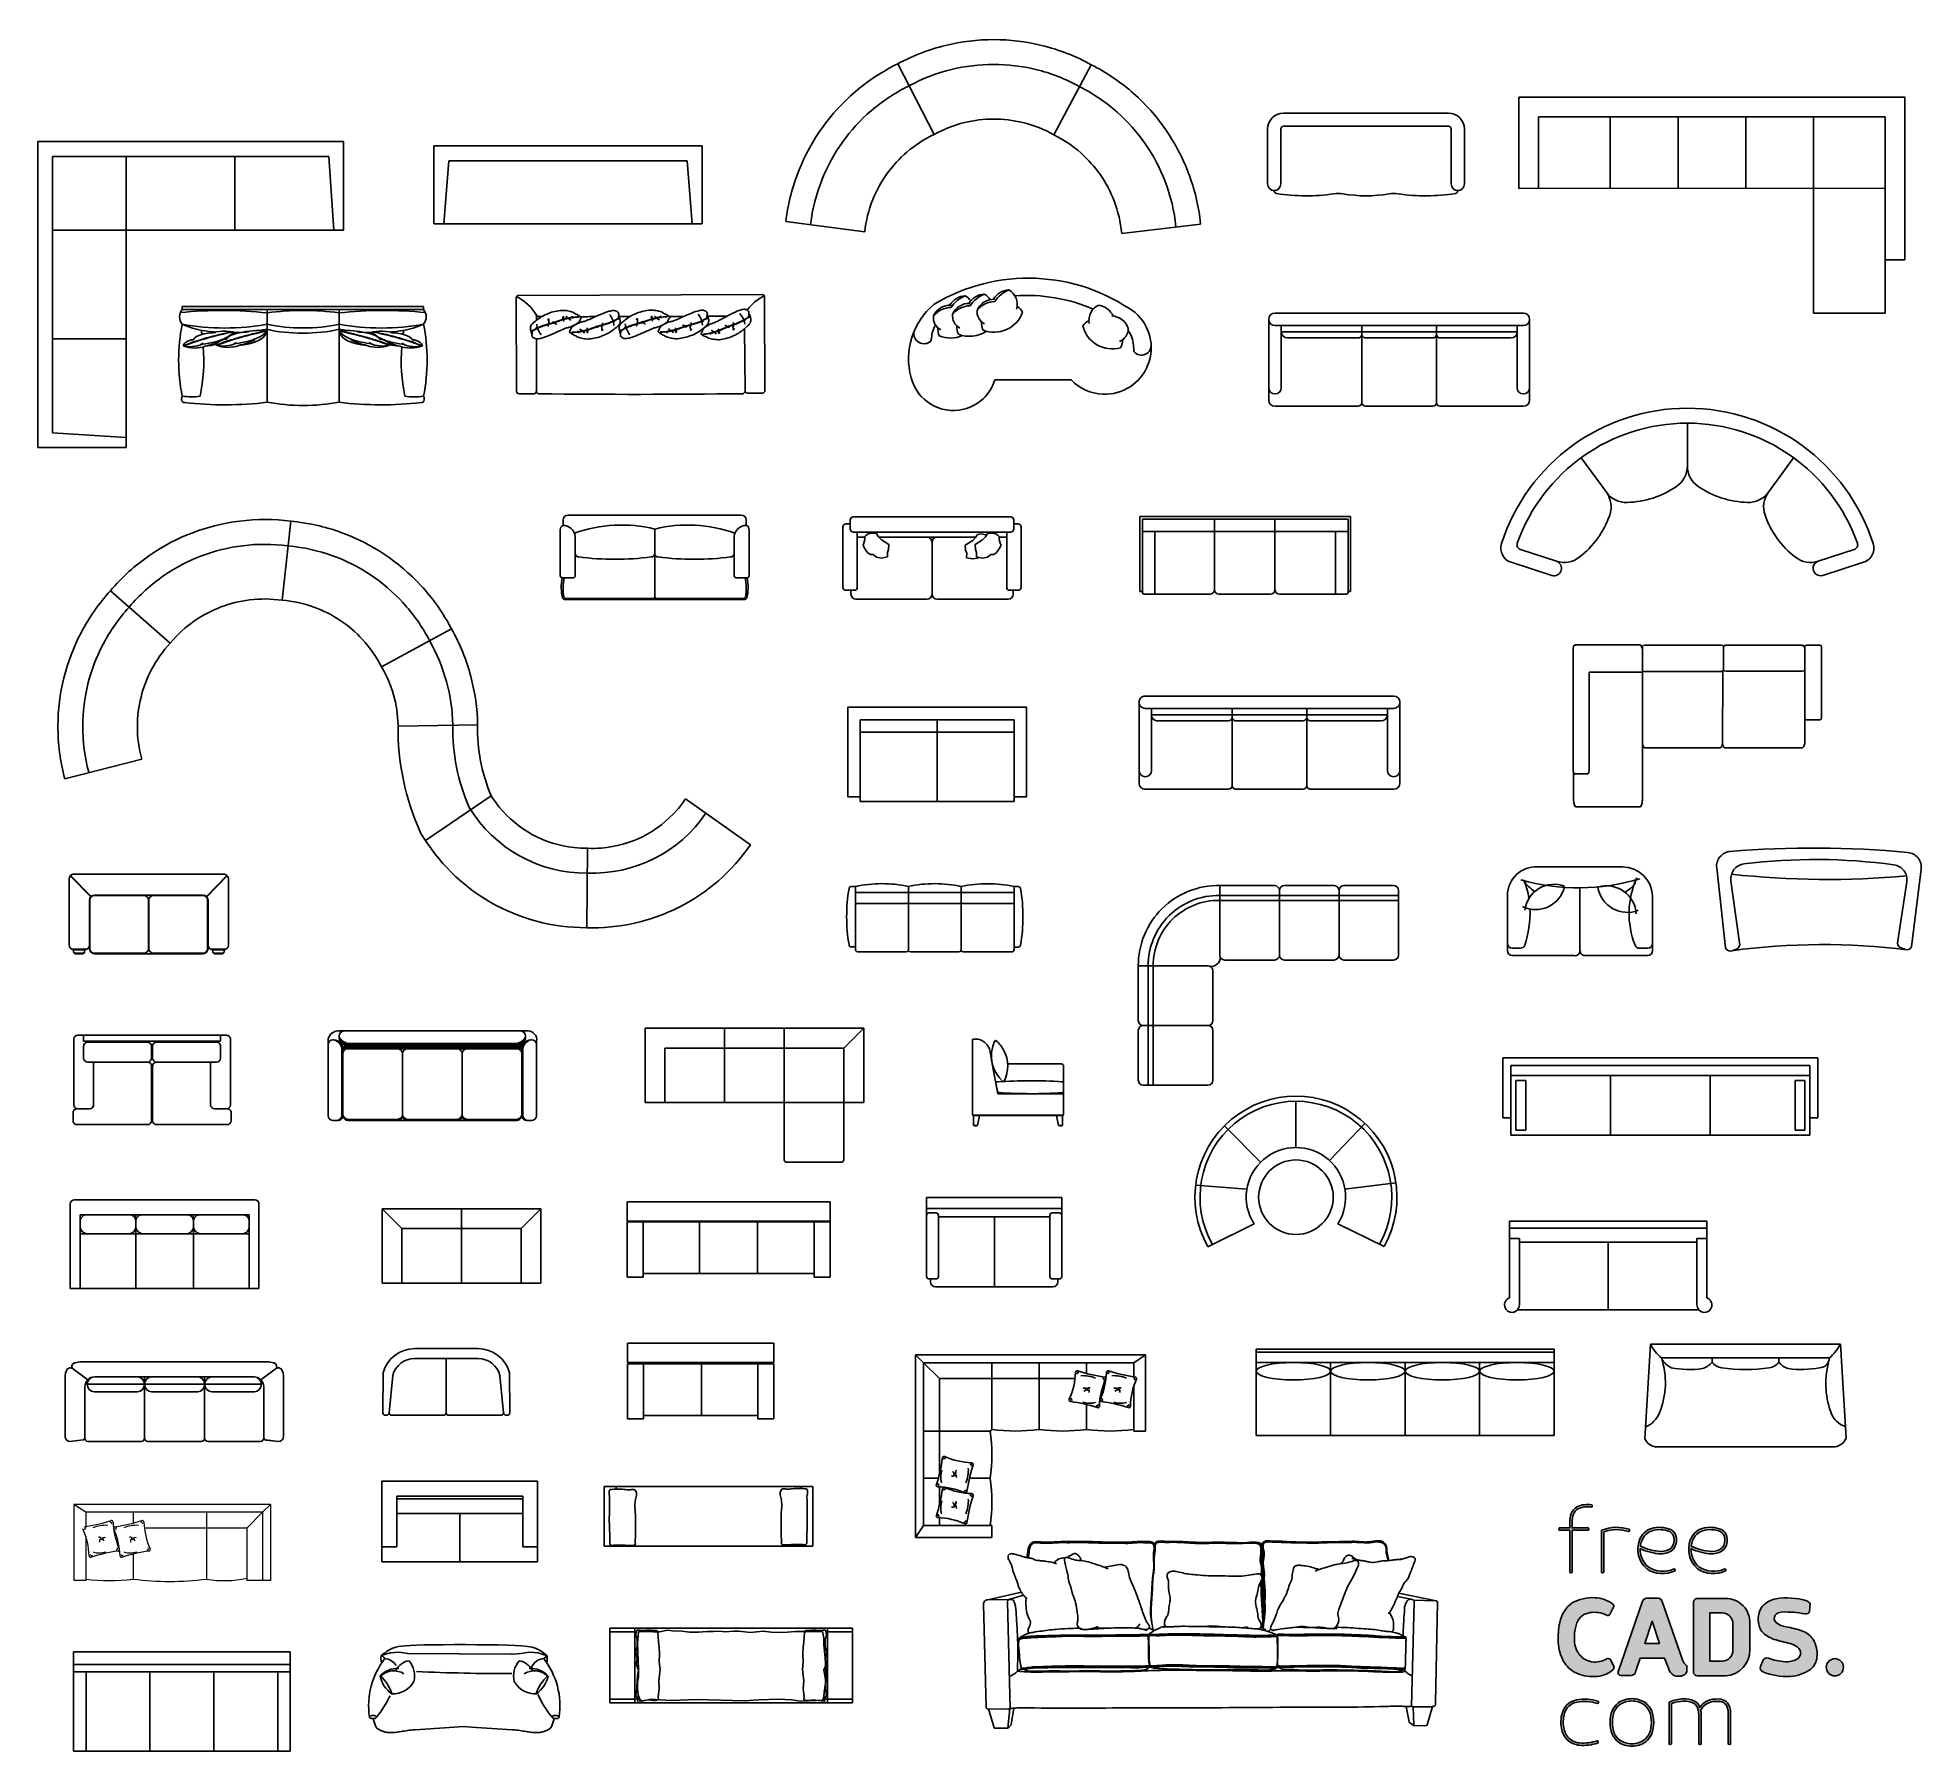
# Model space of a CAD drawing. Header units: inches. Extents: x -11553 to 7407, y 14270 to 31521.
import ezdxf

# ---------------------------------------------------------------- set-up
doc = ezdxf.new("R2010")
doc.units = ezdxf.units.IN
doc.header["$MEASUREMENT"] = 0
doc.layers.add('freecads.com', color=7, linetype='Continuous')

# ---------------------------------------------------------------- blocks, each defined once
blk = doc.blocks.new('A$C7A693FB6')
at = {"layer": 'freecads.com', "true_color": 0xc7c8ca}
h = blk.add_hatch(color=9, dxfattribs=at)
h.dxf.hatch_style = 1
edge = h.paths.add_edge_path()
edge.add_arc((140.1538127532352, 300.6546312716704), 21.61675633792863, 108.2032252494281, 160.6504463965192)
edge.add_arc((147.7178234376818, 297.4731191089118), 29.81176414172355, 159.6978691462817, 228.706553973592)
edge.add_arc((146.3245251336371, 302.1564739358803), 32.67411261440294, 235.9813383223777, 295.5016419348553)
edge.add_arc((160.1494820244516, 273.0936783557672), 0.4918813364811017, 299.5324380509559, 342.7686740131996)
edge.add_arc((158.6254212458475, 273.3114541418208), 2.026726126424374, 349.6683109373354, 421.3351453676448)
edge.add_arc((159.4152204808121, 274.6329702099475), 0.4918813364807222, 68.23478229087897, 110.683813852154)
edge.add_arc((146.3245251336405, 302.1564739358805), 29.98785541781536, 236.3083764983362, 295.51450789889964, ccw=False)
edge.add_arc((147.7178234376808, 297.4731191089119), 27.12550694513324, 178.6471360152599, 228.3465639945595, ccw=False)
edge.add_arc((147.8832632161733, 355.9556434467408), 63.95382284342681, 244.7473414766129, 266.8824281259978)
edge.add_arc((144.4494490085858, 313.1411216460407), 21.04469848496443, 269.8793420018887, 310.7286813278013)
edge.add_arc((145.7998834629707, 307.8461802232047), 16.33301927633285, 319.2900061744131, 373.6420763243655)
edge.add_arc((149.5666043489365, 309.1554966144702), 12.36971602405946, 11.86324171132332, 60.95424492016926)
edge.add_arc((142.7280703080931, 288.6233387050087), 33.87556016904278, 67.71857367640276, 105.981897984822)
edge = h.paths.add_edge_path(flags=16)
edge.add_arc((149.4952735232085, 309.0762608876301), 9.787749267912577, 12.2091753879331, 59.922429973902126, ccw=False)
edge.add_arc((145.7174918049491, 307.8872508291432), 13.73634082696034, -39.7856299137178, 13.724243883165684, ccw=False)
edge.add_arc((144.4494490085832, 313.1411216460385), 18.35844128837472, 270.09352389860436, 310.094068738446, ccw=False)
edge.add_arc((147.8832632161673, 355.9556434467427), 61.26756564684096, 243.7873216456942, 266.8151733359257, ccw=False)
edge.add_arc((147.7491142864103, 297.4672288530357), 27.15729734774515, 159.6149002581664, 172.5493091997715, ccw=False)
edge.add_arc((140.153812753234, 300.654631271672), 18.9304991413382, 108.35887957662649, 160.6504463965181, ccw=False)
edge.add_arc((142.7280703080969, 288.6233387050073), 31.18930297245655, 68.02212811044461, 105.8850275307042, ccw=False)
edge = h.paths.add_edge_path()
edge.add_arc((198.202223562937, 300.6546312716712), 21.61675633792764, 108.2032252494269, 160.6504463965205)
edge.add_arc((205.7662342473849, 297.4731191089119), 29.81176414172408, 159.6978691462824, 228.7065539735913)
edge.add_arc((204.3729359433387, 302.1564739358795), 32.67411261440186, 235.9813383223783, 295.5016419348543)
edge.add_arc((218.1978928341549, 273.0936783557707), 0.4918813364828653, 299.5324380504857, 342.7686740115021)
edge.add_arc((216.6738320555507, 273.3114541418201), 2.026726126423786, 349.6683109370368, 421.3351453677147)
edge.add_arc((217.463631290511, 274.6329702099473), 0.4918813364815973, 68.23478229069511, 110.683813852346)
edge.add_arc((204.3729359433407, 302.1564739358807), 29.98785541781419, 236.30837649834018, 295.5145078988942, ccw=False)
edge.add_arc((205.7662342473832, 297.4731191089118), 27.12550694513312, 178.6471360152597, 228.3465639945596, ccw=False)
edge.add_arc((205.9316740258758, 355.9556434467404), 63.9538228434264, 244.7473414766128, 266.8824281259978)
edge.add_arc((202.4978598182882, 313.141121646041), 21.04469848496466, 269.8793420018889, 310.7286813278011)
edge.add_arc((203.8482942726739, 307.8461802232046), 16.33301927633222, 319.290006174412, 373.6420763243666)
edge.add_arc((207.6150151586388, 309.1554966144699), 12.36971602405979, 11.86324171132408, 60.95424492016862)
edge.add_arc((200.7764811177956, 288.6233387050083), 33.8755601690432, 67.71857367640301, 105.9818979848218)
edge = h.paths.add_edge_path(flags=16)
edge.add_arc((207.5436843329116, 309.0762608876305), 9.787749267911977, 12.20917538793151, 59.92242997390349, ccw=False)
edge.add_arc((203.7659026146512, 307.8872508291433), 13.73634082696076, -39.78562991371689, 13.724243883164775, ccw=False)
edge.add_arc((202.4978598182855, 313.141121646039), 18.35844128837518, 270.09352389860493, 310.0940687384455, ccw=False)
edge.add_arc((205.9316740258698, 355.9556434467427), 61.26756564684091, 243.7873216456942, 266.8151733359257, ccw=False)
edge.add_arc((205.7975250961121, 297.4672288530359), 27.15729734774434, 159.6149002581662, 172.5493091997716, ccw=False)
edge.add_arc((198.2022235629369, 300.6546312716716), 18.93049914133868, 108.35887957662709, 160.6504463965173, ccw=False)
edge.add_arc((200.7764811177994, 288.6233387050077), 31.18930297245618, 68.02212811044433, 105.8850275307044, ccw=False)
edge = h.paths.add_edge_path()
edge.add_arc((77.4383804729058, 318.1713471843356), 1.187161785593199, 119.643900352638, 181.8497095416057)
edge.add_line((76.25183727888907, 318.1330280780639), (76.25183727889089, 271.2397693597086))
edge.add_arc((76.74250195588859, 271.274344262877), 0.4918813364850925, 184.0307098855339, 227.2669458584226)
edge.add_arc((77.59522691546975, 272.5561584823187), 2.026726126421155, 234.1665827842983, 305.8334172158771)
edge.add_arc((78.44795187505609, 271.2743442628779), 0.4918813364829538, 312.7330541417854, 364.8189486990127)
edge.add_line((78.93809447547756, 271.3156659331289), (78.93809447547937, 316.8658167021531))
edge.add_arc((79.45977891201615, 316.7667980734737), 0.5309984370506567, 103.60895254350089, 169.2527833850964, ccw=False)
edge.add_arc((93.8189592287604, 277.5722746403117), 42.26964161502002, 71.40332000574301, 110.03902691438739, ccw=False)
edge.add_arc((107.4160080386091, 318.1126323747644), 0.4918813364845933, 256.230659968113, 298.6794023509207)
edge.add_arc((106.4728650092169, 319.3294597150131), 2.026726126424748, 305.5790392766892, 377.2458737086602)
edge.add_arc((107.9596257438401, 319.7291221574039), 0.4918813364833685, 24.14551063533708, 67.38174660705616)
edge.add_arc((93.8189592287654, 277.5722746403123), 44.95589881160895, 71.41245649237347, 112.1746551594717)
edge = h.paths.add_edge_path()
edge.add_arc((65.16475690578633, 347.5960534314625), 0.4918813364808153, 31.55574755267662, 74.7919835243243)
edge.add_arc((59.95728752306445, 321.0632684063825), 27.52962218528399, 78.82269341066285, 115.3411563788757)
edge.add_arc((55.05603529607061, 333.7149427651734), 14.03222032725949, 119.3679185821839, 161.4016785520149)
edge.add_arc((70.49085921057485, 328.2376457423035), 30.40907221205861, 160.8955694441944, 180.0052612748601)
edge.add_line((40.0817871267227, 328.2348533815348), (40.0817871267227, 321.8651307657929))
edge.add_line((40.0817871267227, 321.8651307657929), (28.39882337656854, 321.8651307657929))
edge.add_arc((28.43339827973917, 321.3744660887993), 0.4918813364811202, 94.03070988582041, 137.2669458583613)
edge.add_arc((29.7152124991823, 320.5217411292111), 2.026726126422403, 144.1665827841608, 215.8334172157518)
edge.add_arc((28.43339827974179, 319.6690161696238), 0.4918813364832616, 222.7330541411461, 274.0307098860634)
edge.add_line((28.46797318291465, 319.1783514926283), (40.08178712672088, 319.1783514926283))
edge.add_line((40.08178712672088, 319.1783514926283), (40.0817871267227, 271.2397693597086))
edge.add_arc((40.5724518037204, 271.274344262877), 0.4918813364850925, 184.0307098855339, 227.2669458584226)
edge.add_arc((41.42517676330247, 272.5561584823193), 2.026726126422144, 234.166582784287, 305.8334172158888)
edge.add_arc((42.27790172288784, 271.2743442628764), 0.4918813364831459, 312.7330541420634, 364.8189486991835)
edge.add_line((42.76804432330937, 271.3156659331289), (42.76804432330937, 319.1716047255431))
edge.add_line((42.76804432330937, 319.1716047255431), (61.16963453544849, 319.1783514926319))
edge.add_arc((61.13505963228442, 319.6690161696508), 0.4918813365058924, 274.0307098848521, 317.2669458581709)
edge.add_arc((59.85324541284878, 320.5217411292149), 2.026726126426666, 324.1665827844579, 395.8334172153672)
edge.add_arc((61.13505963228242, 321.3744660887727), 0.4918813365108904, 42.7330541414902, 94.07272378279853)
edge.add_line((61.10012494343391, 321.8651052807691), (42.76804432330937, 321.8583839987041))
edge.add_line((42.76804432330937, 321.8583839987041), (42.76804431199707, 328.2344114724692))
edge.add_arc((70.49497584455897, 328.2373015020895), 27.72693168317847, 160.8486489196256, 180.0059720455945, ccw=False)
edge.add_arc((55.05603529607211, 333.7149427651742), 11.34596313067297, 119.83176293224949, 161.401678552021, ccw=False)
edge.add_arc((59.95728752306032, 321.0632684063825), 24.84336498869465, 78.80715845433161, 115.117361622282, ccw=False)
edge.add_arc((64.83416259426407, 345.922952469769), 0.4918813364843396, 263.640375758216, 306.0896392688103)
edge.add_arc((63.74195897024139, 347.0079772591266), 2.026726126418368, 312.9892761945861, 384.6561106267534)
at = {"layer": 'freecads.com', "true_color": 0x000000}
h = blk.add_hatch(color=18, dxfattribs=at)
h.dxf.hatch_style = 1
edge = h.paths.add_edge_path()
edge.add_arc((343.1696204293858, 162.4636060825214), 9.838309727421802, 0, 180)
edge.add_arc((343.1696204293858, 162.4636060825214), 9.838309727421802, 180, 360)
edge = h.paths.add_edge_path()
edge.add_arc((290.8848206669144, 177.6306236927711), 32.04856826551866, 353.2755136182471, 391.5868350017521)
edge.add_arc((298.2236303118646, 181.1165336599412), 23.98708497329241, 33.67621700606461, 72.60126687052109)
edge.add_arc((270.9021272323723, 107.8038741768424), 102.1994084677598, 70.27428636491834, 80.65532487628896)
edge.add_arc((291.0335735315744, 232.70193125369), 24.31354191749976, 231.7920908530376, 261.63525273384664, ccw=False)
edge.add_arc((280.257231356353, 218.3758302061226), 6.403233737567811, 145.1712782271715, 228.2716123444561, ccw=False)
edge.add_arc((282.785907775978, 215.2917684481669), 10.29788866606735, 93.5563307499346, 139.1098523304732, ccw=False)
edge.add_arc((286.8683735513037, 112.8343215968708), 112.8343217996079, 78.64121473179688, 92.39808452475802, ccw=False)
edge.add_arc((309.9871765515883, 227.9233395635781), 4.553757391280077, 258.654450342611, 335.5687012640083)
edge.add_line((314.1331807611859, 226.0398971108771), (314.7970437249642, 234.8194093676902))
edge.add_arc((309.5631491772793, 233.0283636003942), 5.531861990038623, 18.89101565281942, 74.61733202640126)
edge.add_arc((288.5513327932312, 166.6886317145113), 75.11587323568475, 72.58680032898508, 99.7343136317976)
edge.add_arc((281.0442879602331, 212.538934688426), 28.6585954700145, 100.4408533901963, 136.342336068393)
edge.add_arc((280.4691309319552, 217.7252925452275), 24.88927011657055, 144.0895788053085, 180.8593640679634)
edge.add_arc((279.6484364410751, 216.7879023245663), 24.07238635462055, 178.6572448966717, 213.8744914599057)
edge.add_arc((283.9083169300389, 225.8216059037505), 33.04436405735626, 222.7984799594865, 252.0749885901088)
edge.add_arc((409.8939510715993, 669.867587108679), 494.5964883506406, 254.0209082578499, 256.2350209104834)
edge.add_arc((287.8806232958599, 170.256933887438), 19.70056637433939, 44.20654637147919, 77.30587175785729, ccw=False)
edge.add_arc((297.0062831397495, 179.0720729556042), 7.012818873662098, -1.5001651294591056, 44.5650102805173, ccw=False)
edge.add_arc((295.756437482093, 179.0261742001098), 8.261408473637987, 298.2311871199401, 359.0449879430868, ccw=False)
edge.add_arc((287.8090225876832, 193.0179499165473), 24.35119689081586, 266.4157178802607, 299.13356767022924, ccw=False)
edge.add_arc((292.7563057973377, 245.0047183918243), 76.56416303974659, 250.4022047850329, 265.15275002210376, ccw=False)
edge.add_arc((265.5789486413729, 167.4099730391829), 5.667093522619209, 74.68772782329917, 141.4681576504624)
edge.add_line((261.1457963251905, 170.9402859906986), (257.9689850336545, 163.3219308767075))
edge.add_arc((262.6274547032019, 161.8429865874872), 4.887598170135409, 162.3866955760505, 246.1384215057274)
edge.add_arc((287.4494915989869, 220.3589992849836), 68.45008656556237, 246.95122400588, 273.9898026799247)
edge.add_arc((289.6879885954807, 197.0643455740836), 45.0602960849256, 273.2112748019098, 304.7435954536468)
edge.add_arc((301.4890011550982, 176.2723307118625), 21.35855686439896, 310.5275175533543, 353.5632215634329)
edge = h.paths.add_edge_path()
edge.add_line((246.0640145070392, 182.6210778351815), (246.0640145070392, 212.3241524614095))
edge.add_arc((218.1816005595172, 213.3041035511928), 27.89962923910172, 357.9871197448085, 450.5803736083035)
edge.add_line((217.8989980409788, 241.202301476791), (185.2995279704282, 241.202301476791))
edge.add_arc((185.7592706872992, 237.0681434450711), 4.159642532351842, 96.34555580739377, 170.0567550037188)
edge.add_line((181.6621089846267, 237.7863996522174), (181.6621089846267, 156.5067082910973))
edge.add_arc((185.7130168313935, 156.8159415744951), 4.062693639269118, 184.3653094378038, 271.2718551952325)
edge.add_line((185.8031933454386, 152.7542488481959), (218.0454575576841, 152.7542488481959))
edge.add_arc((216.67229351146, 182.1181822956717), 29.39602297940376, 272.6774079435917, 360.980241362738)
edge = h.paths.add_edge_path(flags=16)
edge.add_line((214.5788121052374, 169.443439005463), (200.2437425900462, 169.443439005463))
edge.add_line((200.2437425900462, 169.443439005463), (200.2437425900462, 224.861223551452))
edge.add_line((200.2437425900462, 224.861223551452), (214.3589203687698, 224.861223551452))
edge.add_arc((213.4891577763401, 211.7654653452275), 13.1246093261128, 0.9488699358980739, 86.20024701537318, ccw=False)
edge.add_line((226.611967342551, 211.9828108122856), (226.611967342551, 182.0684988974281))
edge.add_arc((213.9991504561088, 182.0429546585186), 12.6128427532838, -87.36586990839709, 0.11603871621440476, ccw=False)
edge = h.paths.add_edge_path()
edge.add_arc((140.7943554872424, 236.1256069520055), 5.189345677915158, 16.42917765890726, 86.1416713329243)
edge.add_line((141.143544767614, 241.3031908877201), (127.331249254732, 241.3031908877201))
edge.add_arc((128.4653361711673, 235.6836558771457), 5.732828871429978, 101.4096981907611, 167.2180096827639)
edge.add_line((122.8745728468184, 236.951998228491), (95.47711365303621, 157.2481774119115))
edge.add_arc((98.60738128902854, 156.1997775287089), 3.301169154714755, 161.4830965687202, 264.7226972713264)
edge.add_line((98.30375252002341, 152.9126013304085), (110.1119305099874, 152.9126013304085))
edge.add_arc((110.0940285590948, 158.1590759387759), 5.246505150677897, 270.1955031382058, 350.0571425142275)
edge.add_line((115.2617335469786, 157.2531833103203), (120.461765660837, 172.6769416223142))
edge.add_line((120.461765660837, 172.6769416223142), (148.3229994405847, 172.6769416223142))
edge.add_line((148.3229994405847, 172.6769416223142), (152.8661881407807, 161.3005524899454))
edge.add_arc((165.8082469593937, 164.7120474554202), 13.3841392836409, 194.7671190466299, 239.9582071692397)
edge.add_arc((164.2980651482303, 166.6209022411928), 14.45869936490273, 248.9626154833211, 292.8840273558571)
edge.add_arc((167.1546344916472, 160.3464100112096), 7.569652552684759, 291.4321409489293, 335.0884638981837)
edge.add_line((174.0200006915566, 157.1579328340122), (174.0200006915566, 162.8572921045561))
edge.add_arc((170.2133089746288, 162.4959730180938), 3.823800898316829, 5.422089434263651, 57.84182406900277)
edge.add_arc((176.9176596580193, 171.7945161503539), 7.651199587942645, 194.1939537312615, 232.3928357147342, ccw=False)
edge.add_line((169.500041773932, 169.9184031313162), (145.7718205383499, 237.593309316213))
h.paths.add_polyline_path([(142.7897797849255, 189.5736803996588), (126.0445350820519, 189.5736803996588), (134.3902020946298, 214.9818573193406)], flags=16)
edge = h.paths.add_edge_path()
edge.add_arc((86.8592510146051, 162.4373828536583), 3.826042247839482, 312.1299985804686, 377.972319914028)
edge.add_line((90.49860418655226, 163.6179368643207), (86.17702548081797, 171.5486033577909))
edge.add_arc((83.80309661618482, 169.1466032604943), 3.377150088721392, 45.33676058611885, 125.9106013597289)
edge.add_arc((66.51498360703901, 199.7613530360744), 31.80534970440741, 284.01046898674167, 298.7691590134854, ccw=False)
edge.add_arc((69.19584694103584, 191.6347990389389), 23.28013952352295, 236.3772556936009, 282.45069946151494, ccw=False)
edge.add_arc((69.31177533073551, 191.9217751513023), 23.58337955629239, 189.0063333186407, 236.52878679716508, ccw=False)
edge.add_arc((92.87855886101421, 196.6924304553491), 47.61740674763477, 159.5296417362086, 190.2368839039962, ccw=False)
edge.add_arc((65.59756286227851, 206.4608114536045), 18.6469552126828, 96.74101039355781, 158.3335350568109, ccw=False)
edge.add_arc((68.05774919894961, 191.8480520613528), 33.45539524065125, 65.18297915570167, 97.9877288239366, ccw=False)
edge.add_arc((83.75100261094548, 225.04324660106), 3.275939245330761, 239.7304829850701, 312.0218741429899)
edge.add_line((85.94396309699187, 222.609586344217), (90.19868691474403, 231.1402753823822))
edge.add_arc((87.38786010881513, 232.3313364806043), 3.052764955352191, 337.0356602815251, 411.5960473281256)
edge.add_arc((68.12174828755826, 207.3918649390801), 34.56699281293001, 52.2500320303104, 89.00434785631009)
edge.add_arc((65.63410976224633, 195.8233516607141), 46.23354774673614, 86.1699238497659, 119.5979673440978)
edge.add_arc((62.23916945322021, 208.0313572675149), 34.08098981112958, 124.779191723681, 170.4354704173881)
edge.add_arc((113.2601339306768, 196.0072124369949), 86.4567015183262, 168.1953079947811, 183.466399120789)
edge.add_arc((69.91247652488372, 191.1843436988534), 42.9527708221282, 180.5396848707813, 210.7589979072758)
edge.add_arc((63.08503768021617, 187.0612726979269), 34.97715789889036, 210.6749329033254, 240.8972567862861)
edge.add_arc((65.13893098518851, 193.0687430847212), 41.24055603915648, 242.4636306661784, 274.83212936902)
edge.add_arc((69.18102172545848, 182.6412316579221), 30.67172864667495, 268.9386626855082, 311.3034906129058)
at = {"layer": 'freecads.com', "true_color": 0xc7c8ca}
h = blk.add_hatch(color=9, dxfattribs=at)
h.dxf.hatch_style = 1
edge = h.paths.add_edge_path()
edge.add_arc((208.261278111128, 95.1205834886234), 28.40779453373561, 81.64014714796792, 105.13414053939351, ccw=False)
edge.add_arc((211.1142185195407, 113.8620371179961), 9.451196814020392, 40.50808698988442, 82.233108941956, ccw=False)
edge.add_arc((204.5954294681008, 110.4493599938276), 16.70490751088967, 0.05396173480869493, 34.8753669321531, ccw=False)
edge.add_line((221.3003295703147, 110.465092839484), (221.3003283777343, 74.68873519509361))
edge.add_arc((221.7909930547285, 74.72331009826036), 0.4918813364814429, 184.0307098853647, 227.2669458585905)
edge.add_arc((222.6437180143141, 76.00512431770449), 2.026726126422278, 234.16658278429, 305.8334172158861)
edge.add_arc((223.496442973899, 74.72331009826387), 0.4918813364852829, 312.7330541419156, 364.81894870143)
edge.add_line((223.986585574321, 74.76463176853576), (223.986585574321, 110.4676240775552))
edge.add_arc((204.5954294680946, 110.4493599938247), 19.39116470748461, 0.05396556034367673, 35.25589158689552)
edge.add_arc((211.1147589862007, 113.862691055492), 12.13662000111364, 39.86791125577775, 80.58244588785008)
edge.add_arc((208.2612781111257, 95.1205834886259), 31.094051730321, 81.04627766673387, 105.3183102910388)
edge.add_arc((207.3128970348926, 103.583282575004), 22.71989786920953, 108.6515278312196, 144.9559544340595)
edge.add_arc((166.082535485584, 107.9340489835826), 24.24236241244342, 21.01885948635306, 30.53011243698279)
edge.add_arc((177.7262209629165, 113.6364303957112), 11.3605410446993, 35.59560743798678, 68.07514234883433)
edge.add_arc((171.2027314627878, 98.61814760329645), 27.73197876278706, 67.15778955630186, 92.60395400663121)
edge.add_arc((170.9580505700843, 83.44886938712713), 42.88464082449499, 91.35652746266034, 112.8387435126899)
edge.add_arc((154.9292420017163, 121.6887432459818), 1.423068406686943, 115.6669681166932, 172.4859943177595)
edge.add_line((153.5183935898222, 121.8748358271514), (153.518393589824, 74.68873519509361))
edge.add_arc((154.0090582668187, 74.72331009826064), 0.4918813364820582, 184.0307098853929, 227.2669458585619)
edge.add_arc((154.8617832264046, 76.0051243177047), 2.026726126422984, 234.1665827842727, 305.8334172159035)
edge.add_arc((155.7145081859886, 74.72331009826233), 0.4918813364853513, 312.7330541421878, 364.8189487016086)
edge.add_line((156.2046507864106, 74.76463176853576), (156.2046507864106, 120.4799220949462))
edge.add_arc((156.6910339660905, 120.5089898316033), 0.4872509936263564, 108.93241815004339, 183.4201019744719, ccw=False)
edge.add_arc((170.9580505700787, 83.44886938712074), 40.19838362791297, 91.3565274626518, 111.0294599033812, ccw=False)
edge.add_arc((171.1986952190427, 98.60450457176027), 25.05986157365111, 67.16139386137081, 92.7270237863437, ccw=False)
edge.add_arc((177.7220497016358, 113.6323624109626), 8.680054637799602, 36.35606175760063, 68.34351252844567, ccw=False)
edge.add_arc((166.0825354855874, 107.9340489835706), 21.5561052158567, 1.6618769930880717, 30.202188607587175, ccw=False)
edge.add_line((187.6295737281343, 108.5592010061264), (187.6295737281362, 74.68873519509361))
edge.add_arc((188.1202384051309, 74.72331009826061), 0.4918813364819995, 184.03070988539, 227.2669458585646)
edge.add_arc((188.9729633647159, 76.00512431770447), 2.026726126422267, 234.1665827842898, 305.8334172158863)
edge.add_arc((189.8256883243014, 74.72331009826364), 0.4918813364847301, 312.733054141885, 364.818948701462)
edge.add_line((190.3158309247228, 74.76463176853576), (190.3158309247228, 108.5970176826158))
edge.add_arc((166.082535485596, 107.9340489835716), 24.24236241243658, 1.567093344320208, 13.39955175350389)
edge.add_arc((208.1153021152303, 102.0567155372392), 21.7383549929397, 109.5400224172028, 148.0755155677706, ccw=False)
edge = h.paths.add_edge_path()
edge.add_arc((109.8960746482563, 101.5249303539561), 26.35028038201353, 25.19111344563328, 49.7064704732981)
edge.add_arc((111.3594953560967, 99.59906902525408), 26.97639124184472, 54.72891190369938, 90.5541312783105)
edge.add_arc((110.8377037248754, 99.5990690252916), 26.97639124180727, 89.44586872167257, 125.2710880963797)
edge.add_arc((112.3011244327363, 101.5249303539557), 26.35028038202159, 130.2935295267702, 154.808886554339)
edge.add_arc((126.2398219926386, 99.37065730895813), 40.07870566201949, 160.5129937365808, 179.9533827710763)
edge.add_arc((126.2398219926421, 99.43587530629524), 40.07870566202318, 180.0466172292821, 199.4870062634114)
edge.add_arc((112.3011244327332, 97.28160226129147), 26.35028038201616, 205.1911134456421, 229.7064704731974)
edge.add_arc((110.8377037248802, 99.20746358995937), 26.97639124180819, 234.7289119035809, 270.5541312783211)
edge.add_arc((111.3594953560901, 99.20746359000026), 26.97639124184894, 269.4458687217075, 305.2710880963778)
edge.add_arc((109.8960746482509, 97.28160226129401), 26.35028038201687, 310.2935295267836, 334.8088865543788)
edge.add_arc((95.95737708834096, 99.43587530629048), 40.07870566202343, 340.5129937366125, 359.9533827709016)
edge.add_arc((95.95737708833893, 99.37065730896285), 40.07870566202546, 0.04661722909374306, 19.48700626338697)
edge = h.paths.add_edge_path(flags=16)
edge.add_arc((95.95737708832343, 99.4315040991513), 37.39244846545177, 340.72003334334147, 359.95338277108937, ccw=False)
edge.add_arc((109.8960746482577, 97.27723105415876), 23.66402318542281, 310.5838482302023, 334.48791566190687, ccw=False)
edge.add_arc((111.2307994702083, 99.463494872907), 24.57709084166403, 269.6918050798081, 304.8956357211521, ccw=False)
edge.add_arc((110.9674367642077, 99.46801718512084), 24.58160753253385, 235.11341864058681, 270.30572081836954, ccw=False)
edge.add_arc((112.3011244327323, 97.2772310541579), 23.66402318542845, 205.5120843380843, 229.421378555179, ccw=False)
edge.add_arc((126.2398219926608, 99.43150409915143), 37.39244846545259, 180.0466172289109, 199.2799666566583, ccw=False)
edge.add_arc((126.239821992653, 99.37065730896055), 37.39244846544481, 160.7200333433143, 179.953382771084, ccw=False)
edge.add_arc((112.3011244327279, 101.5249303539543), 23.66402318542558, 130.5786214448013, 154.4879156618746, ccw=False)
edge.add_arc((110.9674367642114, 99.33414422299444), 24.5816075325339, 89.69427918164308, 124.88658135941299, ccw=False)
edge.add_arc((111.2307994702097, 99.33866653520876), 24.57709084166363, 55.104364278877085, 90.30819492019953, ccw=False)
edge.add_arc((109.8960746482558, 101.5249303539546), 23.66402318542525, 25.512084338125078, 49.416151769825376, ccw=False)
edge.add_arc((95.9573770883301, 99.3706573089605), 37.39244846544509, 0.04661722891609088, 19.279966656685588, ccw=False)
edge = h.paths.add_edge_path()
edge.add_arc((51.59033076620959, 104.5023450878739), 21.02604112400761, 100.2293871277257, 155.6131205923017)
edge.add_arc((67.16018527017981, 99.60362165698818), 37.2813191884159, 158.6376280384836, 190.7802142258445)
edge.add_arc((56.42350627530941, 97.4312892324859), 26.32810504628776, 190.5064794435654, 223.1434487199879)
edge.add_arc((54.20039884524137, 98.75792931699738), 25.73379501119169, 228.692036714497, 262.7062459628369)
edge.add_arc((54.99629556388413, 128.0783758007159), 54.9962966249523, 265.7632922277344, 288.1939427880684)
edge.add_arc((71.99382573105079, 76.29161325324303), 0.4918813365030065, 290.7426716697364, 333.9789076450074)
edge.add_arc((70.5209421648571, 76.73972211307334), 2.026726126427396, 340.8785445712408, 412.5453790012286)
edge.add_arc((71.50340573258447, 77.92502919896899), 0.4918813365100457, 59.44501592400427, 103.2123217645986)
edge.add_arc((54.99629556388619, 128.0783758007215), 52.31003942836946, 265.84298783294275, 288.26507989886755, ccw=False)
edge.add_arc((54.20039884524117, 98.75792931699898), 23.04753781460447, 229.0154744748766, 262.53072476759314, ccw=False)
edge.add_arc((56.42386378112957, 97.43153721921128), 23.64227862535174, 190.4758104875937, 222.827578853519, ccw=False)
edge.add_arc((67.16018527018193, 99.60362165698568), 34.59506199182982, 158.7569020747099, 190.7802142258665, ccw=False)
edge.add_arc((51.59033076621142, 104.5023450878756), 18.33978392742007, 100.29556229082152, 155.3949868098461, ccw=False)
edge.add_arc((56.89068516353239, 70.05863085961148), 53.1845519136239, 73.86742914481181, 99.28179610676523, ccw=False)
edge.add_arc((71.76329717507345, 121.6315241590186), 0.4918813365030767, 258.8984685785338, 299.6750907375683)
edge.add_arc((70.79915154433625, 122.8317786122677), 2.026726126428695, 306.5747276610272, 378.2415620906522)
edge.add_arc((72.27874278589158, 123.2572163958602), 0.4918813365110627, 25.14119901544435, 71.25337670798646)
edge.add_arc((56.89068516353579, 70.05863085961332), 55.8708091102089, 73.84411949061781, 99.30563497474644)
at = {"layer": 'freecads.com'}
for points in [[(65.58390442835662, 347.8534686670282, 0.1909240699250873), (65.29378928155711, 348.0707089857133, 0.1607042461837881), (48.17441188112207, 345.943862034168, 0.1854914147818408), (41.75660903182506, 338.1902604471543, 0.08357553701263709), (40.0817871267227, 328.2348533815348), (40.0817871267227, 321.8651307657929), (28.39882337656854, 321.8651307657929, 0.1909240699291303), (28.0721000067133, 321.7082486633699, 0.3233132727007023), (28.07210000671148, 319.3352335950549, 0.227642567099128), (28.46797318291465, 319.1783514926283), (40.08178712672088, 319.1783514926283), (40.0817871267227, 271.2397693597086, 0.1909240699306959), (40.23866922914749, 270.9130459898479, 0.3233132727007579), (42.61168429746249, 270.9130459898515, 0.231262987135859), (42.76804432330937, 271.3156659331289), (42.76804432330937, 319.1716047255431), (61.16963453544849, 319.1783514926319, 0.1909240699326368), (61.49635790532739, 319.3352335950622, 0.3233132726974162), (61.49635790533102, 321.7082486633626, 0.2278353952159352), (61.10012494343391, 321.8651052807691), (42.76804432330937, 321.8583839987041), (42.76804431199707, 328.2344114724692, -0.08378482305409404), (44.3025838440517, 337.3335282943044, -0.1833986582441332), (49.41192982166103, 343.557450207707, -0.1597722091533594), (64.7796775841307, 345.4340980611232, 0.1873674031164196), (65.12390541348395, 345.5254649254457, 0.3233132727034803)], [(76.85120083540642, 319.2031287399368, 0.2782918623332811), (76.25183727888907, 318.1330280780639), (76.25183727889089, 271.2397693597086, 0.1909240699306948), (76.40871938131568, 270.9130459898479, 0.3233132727006405), (78.78173444962886, 270.9130459898515, 0.2312629871363541), (78.93809447547756, 271.3156659331289), (78.93809447547937, 316.8658167021531, -0.2945238314324685), (79.33483817614433, 317.2828883297952, -0.1701954113470862), (107.2989335158745, 317.6348868302448, 0.1873650494415168), (107.6520658935333, 317.6810956575428, 0.3233132727025344), (108.4084721599411, 319.9303288768097, 0.1909240699253981), (108.1487981023038, 320.1831717890236, 0.1797581251139338)], [(133.400988976693, 321.1895655451553, 0.2329244987751743), (119.7580843988962, 307.8169227673716, 0.3105498022921123), (128.0445714092639, 275.0743594140513, 0.2657071005714478), (160.3919383202701, 272.6657038310623, 0.1909240698825507), (160.6192860263418, 272.9479682017409, 0.3233132726945266), (159.5976121046897, 275.089785867207, 0.1873663555165316), (159.2414827959092, 275.0931467695664, -0.2642400178410728), (129.6895782523879, 277.2055217532943, -0.2203191110100074), (120.5998776920333, 298.1135451909759, 0.09688397365073616), (144.4051314456719, 292.0964698248135, 0.1801506609488795), (158.1806482454704, 297.1932847444405, 0.2417040985896783), (161.6721165320596, 311.6984180250001, 0.2175371146621262), (155.5721994045252, 319.9695015406833, 0.1685239810017675)], [(154.4006195162347, 317.546067049534, -0.2112492178642363), (159.0616438701418, 311.14618700149, -0.2378180743213001), (156.2731010770567, 299.0971329568383, -0.1763294319352773), (144.4794154782558, 294.7827048148029, -0.1008174648132787), (120.8211107234856, 300.9887943215399, -0.05649700198620179), (122.2926076740368, 306.9268837266573, -0.2322085942165075), (134.1913120579084, 318.6216116300529, -0.1667277043148384)], [(191.4493997863956, 321.1895655451553, 0.2329244987751859), (177.8064952085988, 307.8169227673716, 0.3105498022921053), (186.0929822189664, 275.0743594140513, 0.265707100571441), (218.4403491299709, 272.6657038310623, 0.1909240698770103), (218.6676968360425, 272.94796820173, 0.3233132726963006), (217.6460229143904, 275.089785867207, 0.1873663555182269), (217.2898936056063, 275.0931467695664, -0.2642400178410289), (187.7379890620905, 277.2055217532943, -0.2203191110100083), (178.6482885017358, 298.1135451909759, 0.0968839736507368), (202.4535422553745, 292.0964698248135, 0.1801506609488773), (216.2290590551729, 297.1932847444405, 0.2417040985896886), (219.7205273417621, 311.6984180250001, 0.2175371146621202), (213.6206102142278, 319.9695015406833, 0.1685239810017652)], [(212.4490303259372, 317.546067049534, -0.2112492178642504), (217.1100546798443, 311.14618700149, -0.237818074321292), (214.3215118867593, 299.0971329568383, -0.1763294319352725), (202.5278262879583, 294.7827048148029, -0.1008174648132787), (178.8695215331882, 300.9887943215399, -0.0564970019862035), (180.3410184837394, 306.9268837266573, -0.2322085942165009), (192.2397228676109, 318.6216116300529, -0.1667277043148405)], [(89.42581756922482, 159.5998953377457, 0.2954652772994217), (90.49860418655226, 163.6179368643207), (86.17702548081797, 171.5486033577909, 0.3668083756100806), (81.822323023227, 171.8818690053886, -0.06448609874851835), (74.21503276433032, 168.902164569834, -0.2037860447889977), (56.3051181580704, 172.2493919583867, -0.2103796911642634), (46.01915425342668, 188.2299470614453, -0.1347931960817215), (48.26803696233583, 213.3453209340987, -0.2754107991691995), (63.40875369787864, 224.9788581417852, -0.1441233560881904), (82.09970580755362, 222.213936295313, 0.326325940544454), (85.94396309699187, 222.609586344217), (90.19868691474403, 231.1402753823822, 0.3373164453018336), (89.28424332706345, 234.7236375825087, 0.1617601008492787), (68.72240279743346, 241.9536387113985, 0.1469005748265781), (42.79885105477115, 236.0239971407609, 0.2018909279320758), (28.63193639449491, 213.6941968946667, 0.06673149515056971), (26.96161113363996, 190.7797655957293, 0.1326261401292385), (33.00203923887966, 169.2170921490069, 0.1326395085295634), (46.07294505267964, 156.5000181569885, 0.1421808440104941), (68.61289631108957, 151.974765091185, 0.1869860757455073)], [(145.7718205383499, 237.593309316213, 0.3139201381329451), (141.143544767614, 241.3031908877201), (127.331249254732, 241.3031908877201, 0.2953039335196925), (122.8745728468184, 236.951998228491), (95.47711365303621, 157.2481774119115, 0.4836320766431824), (98.30375252002341, 152.9126013304085), (110.1119305099874, 152.9126013304085, 0.3632866959101063), (115.2617335469786, 157.2531833103203), (120.461765660837, 172.6769416223142), (148.3229994405847, 172.6769416223142), (152.8661881407807, 161.3005524899454, 0.1997792799995184), (159.1077243590262, 153.1259272572752, 0.1940244712113894), (169.9205780933007, 153.3001914678462, 0.1928245279758477), (174.0200006915566, 157.1579328340122), (174.0200006915566, 162.8572921045561, 0.2327980629730456), (172.2485592774156, 165.7331337362193, -0.1682348263273368), (169.500041773932, 169.9184031313162)], [(246.0640145070392, 182.6210778351815), (246.0640145070392, 212.3241524614095, 0.427533145278378), (217.8989980409788, 241.202301476791), (185.2995279704282, 241.202301476791, 0.3331947013159227), (181.6621089846267, 237.7863996522174), (181.6621089846267, 156.5067082910973, 0.398486947376509), (185.8031933454386, 152.7542488481959), (218.0454575576841, 152.7542488481959, 0.4055641029149668)], [(322.7129171367815, 173.8778909585562, 0.1687393631435901), (318.185307309026, 194.4173493107555, 0.1714947581273497), (305.3962410945314, 204.0061361046392, 0.04532682888747008), (287.4965774290486, 208.6470361355496, -0.1309563636422468), (275.9952376942711, 213.59704246002, -0.3793668221474195), (275.0010536159807, 222.0328779033152, -0.201424332417349), (282.1471314603023, 225.5698264260755, -0.06009786466247088), (309.0913356116816, 223.4585690891836, 0.3487959090147779), (314.1331807611859, 226.0398971108771), (314.7970437249642, 234.8194093676902, 0.2480599747548195), (311.030555591773, 238.3620504576757, 0.1190105142514957), (275.8507654961195, 240.7230156336809, 0.1579438240049249), (260.3104405572358, 232.3233393088121, 0.1618293659353234), (255.5826603325877, 217.3519990381501, 0.1548852358087821), (259.6620845389007, 203.3705433277828, 0.128442279158078), (273.7381872659898, 194.3812105727193, 0.0096611895200442), (292.2097484647584, 189.4759606771004, -0.1454356272141805), (302.0025989633377, 183.9930948764813, -0.2037484692935271), (304.016698366433, 178.8884785540686, -0.2717586503453019), (299.6643348708913, 171.7474924536036, -0.1437363289786992), (286.2866653929796, 168.7143860094366, -0.06445041269642293), (267.075512672036, 172.8758897140178, 0.2999213032873965), (261.1457963251905, 170.9402859906986), (257.9689850336545, 163.3219308767075, 0.3826216252148614), (260.6502823686806, 157.373153768207, 0.1185284923434042), (292.2121753376832, 152.0748049612739, 0.1384604862398895), (315.3680728054042, 160.0378205111992, 0.1900173404410858)], [(214.5788121052374, 169.443439005463), (200.2437425900462, 169.443439005463), (200.2437425900462, 224.861223551452), (214.3589203687698, 224.861223551452, -0.3901419819800843), (226.611967342551, 211.9828108122856), (226.611967342551, 182.0684988974281, -0.4013990068192301)], [(353.0079301568076, 162.4636060825214, 1), (333.331310701964, 162.4636060825214, 1)], [(47.85632636194714, 125.1941699580348, 0.2464737811563943), (32.44027010390528, 113.183910728847, 0.1411753284008307), (30.53681053214677, 92.63044567855832, 0.1433761482964864), (37.21336438834442, 79.42741287179524, 0.149514386275549), (50.93332684347843, 73.23236475490921, 0.09818588310874377), (72.168036046427, 75.83161541062145, 0.1909240699414682), (72.43584633899081, 76.07582393155099, 0.3233132726929765), (71.75346098540467, 78.34860873075013, 0.1933268343359629), (71.3909812171496, 78.40389032449093, -0.09814817976177825), (51.20434539577036, 75.90595646904694, -0.1472893193683624), (39.08455195160423, 81.3596485972339, -0.1421063691963727), (33.17566039301892, 93.13288884747817, -0.1406445637489123), (34.91580504444937, 112.1383038658387, -0.2451582894371246), (48.31253435895087, 122.546838021095, -0.1113478786268565), (71.66858631167997, 121.1488471432458, 0.179823093801799), (72.00681827177505, 121.2041546179171, 0.3233132726912282), (72.72402502620571, 123.4661924128304, 0.2039620782002499), (72.43682540898772, 123.7230029708953, 0.111556158279313)], [(133.7402610165809, 112.7406359779161, 0.1073782866223338), (126.9368970560445, 121.6233792462699, 0.1576027793298292), (111.0985995404899, 126.5741986413741, 0.1576027793302584), (95.26030202491893, 121.6233792462554, 0.1073782866219103), (88.45693806440977, 112.7406359779307, 0.08502873076688745), (86.16112959635393, 99.40326630750133, 0.0850287307652778), (88.45693806440795, 86.06589663732666, 0.1073782866218502), (95.26030202490801, 77.1831533690056, 0.1576027793304066), (111.0985995404917, 72.23233397387594, 0.1576027793300935), (126.9368970560699, 77.18315336900196, 0.1073782866220259), (133.7402610165809, 86.06589663733757, 0.08502873076597979), (136.0360694846295, 99.40326630762502, 0.08502873076599832)], [(133.3498131771703, 99.40108070405768, -0.08411888836378814), (131.2527245818364, 87.08510188823857, -0.1046810450005921), (125.2909451602354, 79.30547668126383, -0.1548252940562175), (111.0985995405063, 74.88675958487511, -0.1547737862529547), (96.90789345116536, 79.30407236491737, -0.1047041011218226), (90.94447449914696, 87.08510188823857, -0.08411888836378628), (88.84738590381312, 99.40108070405768, -0.08411888836388377), (90.94447449915242, 111.7170595198877, -0.1047041011217289), (96.907893451169, 119.498089043198, -0.1547737862528975), (111.0985995405044, 123.9154018232402, -0.1548252940561206), (125.2909451602263, 119.4966847268588, -0.1046810450005737), (131.252724581831, 111.7170595198877, -0.08411888836388312)], [(200.8445781156988, 122.5431171324853, -0.1028724890680155), (212.3914819528181, 123.2265295943325, -0.1840982877457284), (218.3000985331873, 120.001112752554, -0.1531170891038049), (221.3003295703147, 110.465092839484), (221.3003283777343, 74.68873519509361, 0.1909240699322202), (221.4572104801591, 74.36201182523291, 0.3233132727007265), (223.8302255484741, 74.36201182523655, 0.2312629871468615), (223.986585574321, 74.76463176853576), (223.986585574321, 110.4676240775552, 0.1548167844086649), (220.4299094907328, 121.6425057145534, 0.1795434393032801), (213.1006524852073, 125.8357346143384, 0.1063044641035408), (200.0468115755866, 125.1099581494018, 0.1597463608247357), (188.7118696601101, 116.6291838389989, 0.04152451203232364), (186.9639925063602, 120.2489540999741, 0.1426751590464779), (181.9681366466975, 124.1753128867531, 0.111488343695037), (169.9428142165871, 126.3214913479133, 0.09400933466723986), (154.3128548237037, 122.9713930566832, 0.2531272357786131), (153.5183935898222, 121.8748358271514), (153.518393589824, 74.68873519509361, 0.1909240699319626), (153.6752756922488, 74.36201182523291, 0.3233132727008928), (156.0482907605656, 74.36201182523655, 0.2312629871464301), (156.2046507864106, 74.76463176853576), (156.2046507864106, 120.4799220949462, -0.3369631605241982), (156.5329440828373, 120.9698814887233, -0.08605081721153196), (170.0064077528368, 123.6359870026608, -0.1120161200435498), (180.9253460331329, 121.6997189251997, -0.1404849972579253), (184.7125198472168, 118.7779115224694, -0.1251783550380768), (187.6295737281343, 108.5592010061264), (187.6295737281362, 74.68873519509361, 0.1909240699319891), (187.786455830561, 74.36201182523291, 0.3233132727007286), (190.159470898876, 74.36201182523655, 0.2312629871471485), (190.3158309247228, 74.76463176853576), (190.3158309247228, 108.5970176826158, 0.05167476128625921), (189.6649648231487, 113.5519811543309, -0.169745513764186)]]:
    blk.add_lwpolyline(points, format="xyb", close=True, dxfattribs=at)
blk.add_lwpolyline([(142.7897797849255, 189.5736803996588), (126.0445350820519, 189.5736803996588), (134.3902020946298, 214.9818573193406)], close=True, dxfattribs=at)
blk = doc.blocks.new('A$C1369343D')
at = {"layer": 'freecads.com'}
for p, q in [((8621.40130439779, 13041.01724953367), (8255.799363356375, 13752.86468049296)), ((8621.401304403436, 13041.01724953688), (8255.799363356084, 13752.86468049319)), ((9825.980109806114, 13037.51111748663), (10202.69746522285, 13743.39259377931)), ((9826.054048472608, 13037.51103285741), (10202.74633146694, 13743.55243970914)), ((18391.69024720672, 13417.08790089953), (14508.30831934034, 13417.08790089906)), ((14508.30831934034, 12498.10134595755), (14508.30831934034, 13417.08790089953)), ((18391.69024720672, 11778.10134595732), (18391.69024720672, 13417.08790089953)), ((11978.60311943007, 13096.57835826976), (11978.60311943007, 12543.03847224684)), ((12111.29542701313, 13096.57835826976), (12111.29542712955, 12543.03847224684)), ((13799.37235026521, 13255.80912753241), (12137.83388857631, 13255.80912753241)), ((13799.37235026521, 13123.11681983294), (12137.83388857631, 13123.11681983294)), ((13825.91081182839, 13096.57835826976), (13825.91081171198, 12543.03847224684)), ((13958.60311941145, 13096.57835826976), (13958.60311941145, 12543.03847224684)), ((18194.05873001483, 13219.45638370671), (14705.93983653228, 13219.45638370671)), ((14705.93983653205, 12498.10134595755), (14705.93983653228, 13219.45638370671)), ((15427.29487428232, 13219.45638370671), (15427.29487428209, 12498.10134595755)), ((16109.09781360987, 13219.45638370671), (16109.09781360964, 12498.10134595755)), ((16790.90075293742, 13219.45638370671), (16790.90075293719, 12498.10134595755)), ((17472.70369226497, 13175.30538604636), (17472.70369226497, 13219.45638370764)), ((17472.70369226497, 13219.45638370764), (18194.05873001483, 13219.45638370671)), ((17472.70369226474, 11241.18111062603), (17472.70369226497, 13175.30538604636)), ((18194.05873001413, 11778.10134595732), (18194.0587300139, 13219.45638370764)), ((2677.809076087724, 12968.99931144563), (-402.190923912276, 12968.99931144563)), ((-402.190923912276, 12078.99931144563), (-402.190923912276, 12968.99931144563)), ((-402.190923912276, 9888.999311445572), (-402.190923912276, 12968.99931144557)), ((2677.809076087724, 12968.99931144563), (-402.190923912276, 12968.99931144563)), ((-402.190923912276, 12078.99931144563), (-402.190923912276, 12968.99931144563)), ((-402.190923912276, 9888.999311445572), (-402.190923912276, 12968.99931144557)), ((2677.809076087724, 12078.99931144563), (2677.809076087724, 12968.99931144563)), ((2677.809076087724, 12078.99931144563), (2677.809076087724, 12968.99931144563)), ((6286.624847596802, 12926.93009172333), (3586.62484759686, 12926.93009172333)), ((3586.624847596802, 12140.93009172333), (3586.62484759686, 12926.93009172333)), ((6286.624847596802, 12140.93009172333), (6286.624847596802, 12926.93009172333)), ((2527.809076087666, 12818.99931144563), (-252.190923912276, 12818.99931144563)), ((-252.190923912276, 10038.99931144563), (-252.190923912276, 12818.99931144563)), ((2527.809076087666, 12818.99931144563), (-252.190923912276, 12818.99931144563)), ((-252.190923912276, 10038.99931144563), (-252.190923912276, 12818.99931144563)), ((487.809076087724, 12078.99931144563), (487.809076087724, 12818.99931144563)), ((487.809076087724, 12078.99931144563), (487.809076087724, 12818.99931144563)), ((1582.809076087724, 12078.99931144563), (1582.809076087724, 12818.99931144557)), ((1582.809076087724, 12078.99931144563), (1582.809076087724, 12818.99931144557)), ((2577.809076087724, 12078.99931144563), (2527.809076087666, 12818.99931144563)), ((2577.809076087724, 12078.99931144563), (2527.809076087666, 12818.99931144563)), ((3686.624847596802, 12140.93009172328), (3736.624847596802, 12776.93009172328)), ((6136.624847596802, 12776.93009172328), (3736.624847596802, 12776.93009172333)), ((6186.624847596802, 12140.93009172328), (6136.624847596802, 12776.93009172328)), ((12044.94927327981, 12476.69231839711), (12044.94927327981, 12472.79250849271)), ((13892.25696556171, 12476.69231839711), (13892.25696556171, 12472.79250849271)), ((13892.25696556171, 12476.69231839711), (13892.25696556171, 12472.79250849271)), ((18194.05873001413, 12498.77886483248), (14508.30831934034, 12498.10134595667)), ((6286.624847596802, 12140.93009172333), (3586.624847596802, 12140.93009172333)), ((7922.520121995127, 12059.90182091668), (7129.32696687337, 12164.92202427395)), ((10509.50262312539, 12045.58339577593), (11304.24150854885, 12138.18322537141)), ((487.809076087724, 12078.99931144557), (-252.1909239122178, 12078.99931144557)), ((487.809076087724, 12078.99931144557), (-252.1909239122178, 12078.99931144557)), ((2677.809076087724, 12078.99931144563), (487.809076087724, 12078.99931144557)), ((487.809076087724, 9888.99931144563), (487.809076087724, 12078.99931144557)), ((2677.809076087724, 12078.99931144563), (487.809076087724, 12078.99931144557)), ((487.809076087724, 9888.99931144563), (487.809076087724, 12078.99931144557)), ((1050.762067467207, 12078.99931144563), (1044.445370221569, 12078.99931144563)), ((1044.445370221569, 12078.99931144563), (1044.445370221569, 12078.98979570222)), ((1050.762067467207, 12078.99931144563), (1044.445370221569, 12078.99931144563)), ((1044.445370221569, 12078.99931144563), (1044.445370221569, 12078.98979570222)), ((1044.445370221569, 12078.98979570222), (1050.762067467207, 12078.98979570222)), ((1044.445370221569, 12078.98979570222), (1050.762067467207, 12078.98979570222)), ((1050.762067467207, 12078.98979570222), (1050.762067467207, 12078.99931144563)), ((1050.762067467207, 12078.98979570222), (1050.762067467207, 12078.99931144563)), ((487.809076087724, 11516.04632006609), (487.809076087724, 11522.36301731173)), ((487.809076087724, 11522.36301731173), (487.8185918311356, 11522.36301731173)), ((487.809076087724, 11516.04632006609), (487.809076087724, 11522.36301731173)), ((487.809076087724, 11522.36301731173), (487.8185918311356, 11522.36301731173)), ((487.8185918311356, 11516.04632006609), (487.809076087724, 11516.04632006609)), ((487.8185918311356, 11516.04632006609), (487.809076087724, 11516.04632006609)), ((487.8185918311356, 11522.36301731173), (487.8185918311356, 11516.04632006609)), ((487.8185918311356, 11522.36301731173), (487.8185918311356, 11516.04632006609)), ((4414.729980397096, 11395.6297588239), (4417.887397833285, 10454.98316451657)), ((6889.632121840899, 11428.93726964109), (4439.645923886623, 11420.71353365883)), ((6914.715896676993, 11404.02132615045), (6917.873314113182, 10463.37473184423)), ((1052.2361015965, 11307.80226677499), (3482.636101596465, 11307.80226677499)), ((1052.2361015965, 11278.42648908554), (1052.2361015965, 11307.80226677499)), ((1052.2361015965, 11278.42648908554), (3482.636101596465, 11278.42648908554)), ((1909.465973370359, 10345.35532858607), (1909.465973370359, 11278.42648908554)), ((2632.043962511641, 10345.35532858607), (2632.043962511641, 11278.42648908554)), ((3482.636101596465, 11307.80226677499), (3482.636101596465, 11278.42648908554)), ((4617.45165166643, 11216.32761655009), (4617.608520924638, 11169.59368464164)), ((12052.65665528341, 11242.23355232825), (14552.65713972447, 11242.23355230223)), ((18194.05873001413, 11241.18111062603), (17472.70369226474, 11241.18111062603)), ((6713.881019308872, 11086.78690137918), (6717.929155890772, 10462.62536492461)), ((11990.15664316458, 10492.23340699659), (11990.15664317168, 11179.73327569233)), ((12052.65639337862, 11117.23352810618), (14552.65713972319, 11117.23352808016)), ((12115.15666738659, 10492.23340699525), (12115.15666739311, 11117.23352810554)), ((12115.15666739247, 11054.73351599451), (14490.15712761146, 11054.73351596983)), ((12927.65682482842, 10342.23337792035), (12927.65682483645, 11117.2335280971)), ((13677.65697016072, 10342.23337791255), (13677.65697016875, 11117.2335280893)), ((14490.15712760563, 10492.23340697057), (14490.1571276121, 11117.23352808086)), ((14615.15715182765, 10492.23340696929), (14615.15715183481, 11179.73354019056)), ((487.809076087724, 10983.99931144563), (-252.190923912276, 10983.99931144563)), ((487.809076087724, 10983.99931144563), (-252.190923912276, 10983.99931144563)), ((4617.711840617005, 10983.78594535071), (4617.832004454627, 10455.91320373549)), ((12177.6566795028, 10992.23350388283), (12890.15681756852, 10992.23350387544)), ((12965.15683210175, 10992.23350387462), (13640.15696290083, 10992.23350386764)), ((13715.15697743406, 10992.23350386682), (14427.65711549978, 10992.23350385943)), ((4442.971172669379, 10430.06722102704), (4592.915997517179, 10430.57053269976)), ((6892.957370623655, 10438.2909570093), (6743.012545773701, 10437.78764533653)), ((9233.330708635913, 10569.65054543095), (10002.22787365835, 10569.65054543095)), ((11990.15664316324, 10367.23338277452), (11990.15664316458, 10492.23340699659)), ((14615.15715182637, 10367.23338274722), (14615.15715182771, 10492.23340696929)), ((12052.65641655237, 10304.73337066284), (12890.15681756136, 10304.73337065411)), ((12965.1568320946, 10304.73337065335), (13640.15696289373, 10304.73337064631)), ((13715.15697742696, 10304.73337064555), (14552.65713971469, 10304.73337063682)), ((16203.16307847982, 9704.205593953753), (16203.16275800994, 10135.0230804492)), ((487.809076087724, 9888.99931144563), (-402.190923912276, 9888.999311445572)), ((487.809076087724, 9888.99931144563), (-402.190923912276, 9888.999311445572)), ((487.809076087724, 9988.99931144563), (-252.190923912276, 10038.99931144563)), ((487.809076087724, 9988.99931144563), (-252.190923912276, 10038.99931144563)), ((15387.96292462881, 9438.948274764436), (15134.43912820105, 9787.271962323866)), ((17018.36362693075, 9438.949487520003), (17271.88690517721, 9787.273552296101)), ((2057.680815208703, 8352.029413323617), (2146.790877689258, 9147.29725563922)), ((2057.680815202417, 8352.029413324606), (2146.790877689433, 9147.29725563951)), ((4886.326505619625, 9159.061120598286), (4886.326505619625, 9105.108535108913)), ((4936.326505619625, 9209.061120598286), (6680.545863189327, 9209.061120598344)), ((6730.545863189327, 9159.061120598344), (6730.545863189327, 9105.108535108971)), ((12812.5224040153, 9193.46888164489), (10692.5224040153, 9193.46888164489)), ((10692.5224040153, 9193.46888164489), (10692.5224040153, 8438.46888164489)), ((12812.5224040153, 9193.468881644832), (10692.5224040153, 9193.468881644832)), ((10692.5224040153, 9193.468881644832), (10692.5224040153, 8438.468881644832)), ((12787.5224040153, 9168.46888164489), (10717.5224040153, 9168.46888164489)), ((10717.5224040153, 9168.46888164489), (10717.5224040153, 8431.095563645998)), ((12787.5224040153, 9168.468881644832), (10717.5224040153, 9168.468881644832)), ((10717.5224040153, 9168.468881644832), (10717.5224040153, 8431.09556364594)), ((11442.5224040153, 9168.46888164489), (11442.5224040153, 8458.96888164489)), ((11442.5224040153, 9168.468881644832), (11442.5224040153, 8458.968881644832)), ((12052.5224040153, 9168.46888164489), (12052.5224040153, 8458.96888164489)), ((12052.5224040153, 9168.468881644832), (12052.5224040153, 8458.968881644832)), ((12787.5224040153, 9168.46888164489), (12787.5224040153, 8431.095563645998)), ((12787.5224040153, 9168.468881644832), (12787.5224040153, 8431.09556364594)), ((12812.5224040153, 9193.46888164489), (12812.5224040153, 8438.46888164489)), ((12812.5224040153, 9193.468881644832), (12812.5224040153, 8438.468881644832)), ((4858.436184404476, 9031.873586263566), (4858.436184404476, 9061.47910787753)), ((4858.436184404476, 8599.061120598286), (4858.436184404476, 9031.873586263566)), ((5008.6862040243, 8599.061120598286), (5008.6862040243, 8995.288589789474)), ((5808.436184404476, 9068.587756250228), (5808.436184404476, 8384.279634808423)), ((6608.186164784653, 8599.061120598344), (6608.186164784653, 8995.288589789532)), ((6758.436184404476, 9031.873586263566), (6758.436184404476, 9061.479107877589)), ((6758.436184404476, 8599.061120598344), (6758.436184404476, 9031.873586263566)), ((12787.5224040153, 9043.46888164489), (10717.5224040153, 9043.46888164489)), ((12787.5224040153, 9043.468881644832), (10717.5224040153, 9043.468881644832)), ((10842.5224040153, 9043.46888164489), (10842.5224040153, 8413.46888164489)), ((10842.5224040153, 9043.468881644832), (10842.5224040153, 8413.468881644832)), ((12662.5224040153, 9043.46888164489), (12662.5224040153, 8413.46888164489)), ((12662.5224040153, 9043.468881644832), (12662.5224040153, 8413.468881644832)), ((14333.21617597892, 8922.997966184368), (14332.26088632896, 8923.30656817989)), ((14838.84427484401, 8602.024413214735), (14428.88727355242, 8734.459166042652)), ((14884.95478230293, 8744.761307891196), (14523.25038291368, 8861.608276180428)), ((17521.37280199974, 8744.763269013696), (17883.07702760134, 8861.610775437264)), ((17567.48352181262, 8602.026442937378), (17977.44032612623, 8734.461805686471)), ((4988.6862040243, 8579.061120598286), (4878.436184404476, 8579.061120598286)), ((6628.186164784653, 8579.061120598344), (6738.436184404476, 8579.061120598344)), ((932.7216562519316, 7921.137990750605), (329.9378830892965, 8447.486988154938)), ((932.7907498729764, 7921.16431574669), (330.0403073228081, 8447.35489761876)), ((6715.465328959923, 8359.061120598344), (4901.407039849029, 8359.061120598286)), ((5789.016158821585, 8369.061120598286), (4915.069509176363, 8369.061120598286)), ((6701.802859632589, 8369.061120598344), (5827.856209987367, 8369.061120598344)), ((10692.5224040153, 8438.46888164489), (10717.5224040153, 8438.46888164489)), ((10692.5224040153, 8438.468881644832), (10717.5224040153, 8438.468881644832)), ((11397.0224040153, 8413.46888164489), (10735.14908601635, 8413.46888164489)), ((11397.0224040153, 8413.468881644832), (10735.14908601635, 8413.468881644832)), ((11488.0224040153, 8413.46888164489), (12007.0224040153, 8413.46888164489)), ((11488.0224040153, 8413.468881644832), (12007.0224040153, 8413.468881644832)), ((12769.89572201425, 8413.46888164489), (12098.0224040153, 8413.46888164489)), ((12769.89572201425, 8413.468881644832), (12098.0224040153, 8413.468881644832)), ((12812.5224040153, 8438.46888164489), (12787.5224040153, 8438.46888164489)), ((12812.5224040153, 8438.468881644832), (12787.5224040153, 8438.468881644832)), ((3059.200763081841, 7682.825152786856), (3763.574824046518, 8062.626056546753)), ((3059.314568892994, 7682.88651762245), (3763.57482407894, 8062.626056531211)), ((7752.239007093769, 6374.382080955547), (7752.239006674674, 7274.38208095252)), ((7752.239006674674, 7274.38208095252), (9552.239006674674, 7274.382081596064)), ((7752.239007093769, 6374.382080956479), (7752.239006674674, 7274.382080952753)), ((7752.239006674674, 7274.382080952753), (9552.239006674674, 7274.382081597229)), ((9552.239006674674, 7274.382081596064), (9552.239007062104, 6374.382081614225)), ((9552.239006674674, 7274.382081597229), (9552.239007060241, 6374.382081613992)), ((10684.51448890791, 6637.485169510532), (10684.51448889647, 7324.985302735411)), ((13247.01498546082, 7387.485314889374), (10747.01450100675, 7387.485314847785)), ((13247.01524736639, 7262.485290666664), (10747.01450100882, 7262.485290625074)), ((10809.51451313059, 6637.485169512598), (10809.5145131202, 7262.485290626122)), ((11622.01467058068, 6487.485140458884), (11622.01467056779, 7262.485290639655)), ((12372.01481591689, 6487.485140471341), (12372.014815904, 7262.485290652112)), ((13184.51497336198, 6637.485169552121), (13184.51497335159, 7262.485290665616)), ((13309.51499758466, 6637.485169554187), (13309.51499757322, 7324.985038253566)), ((3225.753985703166, 7083.615808153059), (4026.092910825799, 7097.540184229088)), ((7877.239007093769, 6374.382081014221), (7877.239006732416, 7149.382080999319)), ((7877.239006732416, 7149.382080999319), (9427.23900672869, 7149.382081550662)), ((7877.239006790158, 7024.382081010495), (9427.239006782707, 7024.38208155625)), ((8652.239007099357, 6324.382081284304), (8652.239006710064, 7149.382081274991)), ((9427.23900672869, 7149.382081550662), (9427.239007060241, 6374.382081559976)), ((13184.51497335261, 7199.985278554261), (10809.51451312125, 7199.985278514767)), ((11584.51466330304, 7137.485266416305), (10872.01452523365, 7137.485266404459)), ((12334.51480863927, 7137.48526642879), (11659.51467783668, 7137.485266417556)), ((13122.0149612423, 7137.485266441887), (12409.51482317288, 7137.485266430042)), ((645.8832559448783, 6751.203751782363), (-129.9709161442588, 6555.666215495556)), ((10684.51448890998, 6512.485145287821), (10684.51448890788, 6637.485169510532)), ((13309.51499758672, 6512.485145331477), (13309.51499758466, 6637.485169554187)), ((11584.51466331448, 6449.985133191454), (10747.01450102238, 6449.985133177513)), ((12334.51480865071, 6449.985133203911), (11659.51467784811, 6449.985133192706)), ((13247.01522419768, 6449.985133219074), (12409.51482318432, 6449.985133205162)), ((4163.951937449456, 6382.159837849264), (3501.781318247435, 5932.733814251376)), ((6119.012698521314, 6352.332311552891), (6772.122980798071, 5890.097663590452)), ((7877.239007095632, 6374.382081014686), (7752.239007093769, 6374.382080955547)), ((7752.239007093769, 6374.382080956479), (7877.239007093769, 6374.382081016083)), ((7877.239007117983, 6324.382081014221), (7877.239007095632, 6374.382081014686)), ((7877.239007093769, 6374.382081016083), (7877.239007117983, 6324.382081014221)), ((9427.23900708073, 6324.382081537857), (7877.239007117983, 6324.382081014221)), ((7877.239007117983, 6324.382081014221), (9427.23900708073, 6324.382081563701)), ((9552.239007062104, 6374.382081614225), (9427.239007060241, 6374.382081562071)), ((9427.239007060241, 6374.382081562071), (9427.23900708073, 6324.382081537857)), ((9427.239007015538, 6374.382081539487), (9552.239007060241, 6374.382081613992)), ((9427.23900708073, 6324.382081563701), (9427.239007060241, 6374.382081539487)), ((9427.23900708073, 6324.382081563701), (9427.239007015538, 6374.382081561838)), ((5133.673496939184, 5855.412828453351), (5125.828527165402, 5055.167780939315)), ((5133.673496936448, 5855.412828437227), (5125.828527156904, 5055.167780939664)), ((3270.334441941755, 4015.692822973942), (2620.334441941741, 4015.692822973942)), ((3270.334441941755, 4015.692822973942), (3570.334441941755, 4015.692822973942)), ((4535.334441941755, 4015.692822973942), (3570.334441941755, 4015.692822973942)), ((5712.300477214798, 3294.535714354191), (5712.300477214798, 4044.535714354191)), ((5712.300477214798, 4044.535714354191), (7912.300477214798, 4044.535714354191)), ((5712.300474819436, 3294.535714234982), (5712.300474819436, 4044.535714234982)), ((5712.300474819436, 4044.535714234982), (7912.300474819436, 4044.535714234982)), ((6512.300477214798, 4044.535714354191), (6512.300477214798, 3294.535714354191)), ((6512.300474819436, 4044.535714234982), (6512.300474819436, 3294.535714234982)), ((7112.300477214798, 4044.535714354191), (7112.300477214798, 2719.535714354184)), ((7112.300474819436, 4044.535714234982), (7112.300474819436, 2719.535714234975)), ((7712.300477214798, 3844.535714354191), (7912.300477214798, 4044.535714354191)), ((7712.300474819436, 3844.535714234982), (7912.300474819436, 4044.535714234982)), ((7912.300477214798, 3294.535714354191), (7912.300477214798, 4044.535714354191)), ((7912.300474819436, 3294.535714234982), (7912.300474819436, 4044.535714234982)), ((-39.6279379738844, 3932.774190085882), (-39.63798679073807, 3272.77419016225)), ((1498.394779376642, 3972.750772956759), (0.3726710406772327, 3972.773581062036)), ((60.37099623086397, 3862.772667545825), (60.36916917332564, 3742.772667559882)), ((60.3717575049086, 3912.772667540296), (60.37267103366321, 3972.772667533252)), ((1438.393865854916, 3912.751686492556), (60.3717575049086, 3912.772667540296)), ((702.8866866527533, 3902.762884940836), (100.3716052454256, 3902.772058521979)), ((742.8842505712528, 3742.762275940084), (742.8860776289075, 3862.762275926478)), ((754.2457272266911, 3742.762102956316), (754.2475542843313, 3862.76210294271)), ((794.248163298791, 3902.761493918864), (1398.393713604717, 3902.75229551291)), ((1438.393104580871, 3862.751686498115), (1438.391277523217, 3742.751686512158)), ((1438.394779383671, 3972.751686485542), (1438.393865854916, 3912.751686492556)), ((1538.384121536044, 3272.750164018798), (1538.394170352898, 3932.750163941964)), ((2520.334441941741, 3915.692822973942), (2520.334441941741, 3165.692822973942)), ((2570.334441941741, 3927.692822974001), (2576.584441941741, 3927.692822974001)), ((2631.880968205238, 3957.664519565267), (2631.880968205209, 3965.692822973942)), ((2660.334441941741, 3165.692822973942), (2660.334441941712, 3827.692822974001)), ((3270.334441941755, 3855.692822973942), (2667.014970840261, 3855.692822973942)), ((3270.334441941755, 3845.692822973942), (2669.144585681133, 3845.692822973942)), ((3270.334441941755, 3835.692822973942), (2670.205785375045, 3835.692822973942)), ((2670.334441941741, 3165.692822973942), (2670.322569317927, 3828.17996927246)), ((3270.334441941755, 3865.692822973942), (2714.364733442038, 3865.692822973942)), ((4412.035748413764, 3875.692822973942), (2726.907977676034, 3875.692822973942)), ((2731.880968205034, 3890.692822973942), (4408.7879156782, 3890.692822973942)), ((3270.334441941755, 3865.692822973942), (3570.334441941755, 3865.692822973942)), ((3270.334441941755, 3855.692822973942), (3570.334441941755, 3855.692822973942)), ((3270.334441941755, 3845.692822973942), (3570.334441941755, 3845.692822973942)), ((3270.334441941755, 3835.692822973942), (3570.334441941755, 3835.692822973942)), ((3870.334441941755, 3865.692822973942), (3570.334441941755, 3865.692822973942)), ((3870.334441941755, 3855.692822973942), (3570.334441941755, 3855.692822973942)), ((3870.334441941755, 3845.692822973942), (3570.334441941755, 3845.692822973942)), ((3870.334441941755, 3835.692822973942), (3570.334441941755, 3835.692822973942)), ((3870.334441941755, 3865.692822973942), (4470.334441941755, 3865.692822973942)), ((3870.334441941755, 3855.692822973942), (4470.334441941755, 3855.692822973942)), ((3870.334441941755, 3845.692822973942), (4470.334441941755, 3845.692822973942)), ((3870.334441941755, 3835.692822973942), (4470.334441941755, 3835.692822973942)), ((4470.334441941755, 3165.692822973942), (4470.334441941755, 3832.071285045909)), ((4480.334441941755, 3165.692822973942), (4480.334441941726, 3827.692822972895)), ((4508.787915678258, 3957.664519565267), (4508.787915678287, 3965.692822973942)), ((4570.334441941755, 3927.692822974001), (4564.084441941755, 3927.692822974001)), ((4620.334441941755, 3915.692822973942), (4620.334441941755, 3165.692822973942)), ((5912.300477214798, 3294.535714354191), (5912.300477214798, 3844.535714354191)), ((5912.300477214798, 3844.535714354191), (7712.300477214798, 3844.535714354191)), ((5912.300474819436, 3294.535714234982), (5912.300474819436, 3844.535714234982)), ((5912.300474819436, 3844.535714234982), (7712.300474819436, 3844.535714234982)), ((7712.300477214798, 3844.535714354191), (7712.300477214798, 2719.535714354184)), ((7712.300474819436, 3844.535714234982), (7712.300474819436, 2719.535714234975)), ((100.3685601494653, 3702.772058545554), (702.8836415566911, 3702.762884963944)), ((160.3620131861535, 3272.771145066508), (160.3685601425532, 3702.77114501677)), ((743.5393988300348, 3112.762265892263), (743.5477728440892, 3662.762265828467)), ((755.2018637616857, 3112.762088325922), (755.2102377757255, 3662.762088262156)), ((1398.390668508655, 3702.752295536018), (794.2451182028453, 3702.761493941973)), ((1338.390668515669, 3702.753209064773), (1338.384121559269, 3272.753209114511)), ((2670.334441941741, 3165.692822973942), (2670.334441941741, 3773.192822973942)), ((3270.334441941755, 3165.692822973942), (3270.334441941755, 3785.692822973942)), ((3270.334441941755, 3165.692822973942), (3270.334441941755, 3785.692822973942)), ((3270.334441941755, 3165.692822973942), (3270.334441941755, 3785.692822973942)), ((3270.334441941755, 3165.692822973942), (3270.334441941755, 3785.692822973942)), ((3870.334441941755, 3165.692822973942), (3870.334441941755, 3785.692822973942)), ((4470.334441941755, 3765.177675643237), (4470.334441941755, 3785.692822973942)), ((4470.334441941755, 3165.692822973942), (4470.334441941755, 3436.745614220621)), ((0.3614041854161769, 3232.773581147892), (120.3614041715919, 3232.771754090383)), ((1378.383512535424, 3232.752600100182), (1498.383512521483, 3232.750773042644)), ((5712.300477214798, 3294.535714354191), (7912.300477214798, 3294.535714354191)), ((5712.300474819436, 3294.535714234982), (7912.300474819436, 3294.535714234982)), ((-46.45938303999719, 3192.774294012299), (-46.46060107840458, 3112.774294021365)), ((-6.461210102163022, 3072.773685007021), (703.5387898154731, 3072.762874916123)), ((1505.201254655578, 3072.750669220695), (795.2012547379418, 3072.761479311128)), ((1545.203081708576, 3192.750060187333), (1545.20186367014, 3112.75006019685)), ((2570.334441941741, 3115.692822973942), (2620.334441941741, 3115.692822973942)), ((3220.334441941581, 3125.692822973942), (2720.334441941741, 3125.692822973942)), ((4420.334441941755, 3115.692822973942), (2720.334441941741, 3115.692822973942)), ((3320.33444194193, 3125.692822973942), (3820.334441941726, 3125.692822973942)), ((4420.33444194161, 3125.692822973942), (3920.334441941784, 3125.692822973942)), ((4570.334441941755, 3115.692822973942), (4520.334441941755, 3115.692822973942)), ((7137.300477214798, 2694.535714354184), (7687.300477214798, 2694.535714354184)), ((7137.300474819436, 2694.535714234975), (7687.300474819436, 2694.535714234975)), ((-34.36386321668397, 2315.129057586841), (1785.636136783331, 2315.129057586841)), ((-74.36386321668397, 1425.129057586841), (-74.36386321668397, 2275.129057586841)), ((25.63613678331603, 1425.129057586841), (25.63613678331603, 2165.054543995306)), ((25.63613678331603, 2165.054543995306), (1728.122882672105, 2165.054543995306)), ((586.8795097277034, 1425.129057586804), (586.8795097277034, 2165.054543995306)), ((1166.879509727703, 1425.129057586804), (1166.879509727703, 2165.054543995306)), ((1728.122882672105, 2165.054543995306), (1728.122882672105, 1425.129057586841)), ((1825.636136783331, 2275.129057586841), (1825.636136783331, 1425.129057586841)), ((3063.79485939024, 1476.866138658515), (3063.79485939024, 2226.866138658515)), ((3063.794859271031, 1476.866141053877), (3063.794859271031, 2226.866141053877)), ((3263.79485939024, 2026.866138658515), (3066.504345718306, 2226.866138658515)), ((4663.79485939024, 2226.866138658515), (3066.504345723893, 2226.866138658515)), ((3263.794859271031, 2026.866141053877), (3066.504345599096, 2226.866141053877)), ((4663.794859271031, 2226.866141053877), (3066.504345604684, 2226.866141053877)), ((3863.79485939024, 2226.866138658515), (3863.79485939024, 2026.866138658515)), ((3863.794859271031, 2226.866141053877), (3863.794859271031, 2026.866141053877)), ((4463.79485939024, 2026.866138658515), (4663.79485939024, 2226.866138658515)), ((4463.794859271031, 2026.866141053877), (4663.794859271031, 2226.866141053877)), ((4663.79485939024, 1476.866138658515), (4663.79485939024, 2226.866138658515)), ((4663.794859271031, 1476.866141053877), (4663.794859271031, 2226.866141053877)), ((25.63613678334514, 1975.129057586841), (1728.122882672091, 1975.129057586841)), ((3263.79485939024, 1476.866138658515), (3263.79485939024, 2026.866138658515)), ((3263.79485939024, 2026.866138658515), (3863.79485939024, 2026.866138658515)), ((3263.794859271031, 1476.866141053877), (3263.794859271031, 2026.866141053877)), ((3263.794859271031, 2026.866141053877), (3863.794859271031, 2026.866141053877)), ((3863.79485939024, 2026.866138658515), (3863.79485939024, 1476.866138658515)), ((3863.79485939024, 2026.866138658515), (4463.79485939024, 2026.866138658515)), ((3863.79485939024, 1476.866138658515), (3863.79485939024, 2026.866138658515)), ((3863.794859271031, 2026.866141053877), (3863.794859271031, 1476.866141053877)), ((3863.794859271031, 2026.866141053877), (4463.794859271031, 2026.866141053877)), ((3863.794859271031, 1476.866141053877), (3863.794859271031, 2026.866141053877)), ((4463.79485939024, 2026.866138658515), (4463.79485939024, 1476.866138658515)), ((4463.794859271031, 2026.866141053877), (4463.794859271031, 1476.866141053877)), ((1825.636136783331, 1425.129057586841), (-74.36386321668397, 1425.129057586841)), ((3263.79485939024, 1476.866138658515), (3063.79485939024, 1476.866138658515)), ((3263.794859271031, 1476.866141053877), (3063.794859271031, 1476.866141053877)), ((3863.79485939024, 1476.866138658515), (3263.79485939024, 1476.866138658515)), ((3863.794859271031, 1476.866141053877), (3263.794859271031, 1476.866141053877)), ((4463.79485939024, 1476.866138658515), (3863.79485939024, 1476.866138658515)), ((4463.794859271031, 1476.866141053877), (3863.794859271031, 1476.866141053877)), ((4463.79485939024, 1476.866138658515), (4663.79485939024, 1476.866138658515)), ((4463.794859271031, 1476.866141053877), (4663.794859271031, 1476.866141053877)), ((102.3563019009016, 504.5541670914172), (-55.66502639933606, 619.9489033776699)), ((1923.066980020114, 683.8434889722048), (23.06698002011399, 683.8434889722048)), ((1843.777658135601, 504.5541670914172), (2001.798986435839, 619.9489033776699)), ((-126.933019979886, 533.8434889722048), (-126.933019979886, -66.1565110277952)), ((73.06698002011399, 433.8434889722048), (73.06698002011399, -80.9958890382768)), ((673.066980020114, 458.8434889722048), (97.25475546435337, 458.8434889722048)), ((603.0669800163887, 383.8434889722048), (167.2547554643534, 383.8434889722048)), ((1773.066980020114, 533.8434889722048), (173.066980020114, 533.8434889722048)), ((673.066980020114, 533.8434889722048), (673.066980020114, -86.29617092056287)), ((673.066980020114, 533.8434889722048), (673.066980020114, -86.29617092056287)), ((673.066980020114, 458.8434889722048), (1278.467082445481, 458.8434889722048)), ((743.066980020114, 383.8434889722048), (1208.467082445481, 383.8434889722048)), ((1278.736284834304, 533.8434889722048), (1278.736284834304, -86.29617092056287)), ((1279.97231577427, 458.8434889722048), (1848.879204572149, 458.8434889722048)), ((1349.97231577427, 383.8434889722048), (1778.879204572149, 383.8434889722048)), ((1873.066980020114, -86.29617092056287), (1873.066980020114, 433.8434889722048)), ((2073.066980020114, -66.1565110277952), (2073.066980020114, 533.8434889722048)), ((54.40198750139098, -101.3938103844048), (-76.93301997988601, -116.1565110277952)), ((102.7583692567132, -116.1565110277952), (643.3755907797895, -116.1565110277952)), ((1243.375590779789, -116.1565110277952), (702.7583692567132, -116.1565110277952)), ((1837.706285961875, -116.1565110277952), (1314.096978892543, -116.1565110277952)), ((1891.731972535112, -101.3938103844048), (2023.066980020114, -116.1565110277952)), ((1899.209565007099, -102.2343285497845), (2023.066980020114, -116.1565110277952))]:
    blk.add_line(p, q, dxfattribs=at)
at = {"layer": 'freecads.com', "ltscale": 0.2}
for p, q in [((7776.705518524745, 9119.609355456836), (7733.006058621802, 9119.609355456836)), ((7776.705518524745, 9160.69299327844), (7776.705518524745, 9068.37117023539)), ((9393.495582274743, 9190.69299327844), (7806.705518524745, 9190.69299327844)), ((9423.495582274743, 9068.37117023539), (9423.495582274743, 9160.69299327844)), ((9423.495582274743, 9119.609355456836), (9467.195042177686, 9119.609355456836)), ((7703.006058621802, 9089.609355456836), (7703.006058621802, 8481.931158206833)), ((7806.705518524745, 9038.37117023539), (9393.495582274743, 9038.37117023539)), ((7847.863210963085, 8481.931158206833), (7847.863210963085, 9038.37117023539)), ((9352.337889836403, 9038.37117023539), (7847.863210963085, 9038.37117023539)), ((7847.863210963085, 9038.37117023539), (7847.863210963085, 8987.596988417965)), ((7847.863210963085, 8987.596988417965), (7922.626721416484, 8987.596988417965)), ((7922.626721416484, 8987.596988417965), (7847.863210963085, 8987.596988417965)), ((7905.459567337413, 8905.785932561092), (7914.042751158006, 8928.079847122252)), ((7914.042751158006, 8928.079847122252), (7922.626721416484, 8962.378038291528)), ((7922.626721416484, 8993.246590946277), (7932.926699288888, 9005.250867554394)), ((7922.626721416484, 8962.378038291528), (7922.626721416484, 8993.246590946277)), ((7932.926699288888, 9005.250867554394), (7958.67703718855, 9018.970144022082)), ((7958.67703718855, 9018.970144022082), (8001.594529167516, 9027.544782115554)), ((8001.594529167516, 9027.544782115554), (8042.79522709467, 9022.400143741339)), ((8042.79522709467, 9022.400143741339), (8061.679175225552, 8989.81659122702)), ((8061.679175225552, 8989.81659122702), (8090.863101228722, 8960.663038431958)), ((8550.100550399744, 8987.596988417965), (8063.90109049587, 8987.596988417965)), ((8063.90109049587, 8987.596988417965), (9041.642529570148, 8987.596988417965)), ((8090.863101228722, 8960.663038431958), (8166.39810731425, 8914.360570654564)), ((8166.39810731425, 8914.360570654564), (8162.964519210858, 8862.913103298226)), ((8600.100550399744, 8413.07661092974), (8600.100550399744, 8937.596988417965)), ((8600.100550399744, 8413.07661092974), (8600.100550399744, 8937.596988417965)), ((8650.100550399744, 8987.596988417965), (9041.642529570148, 8987.596988417965)), ((9009.769449637271, 8953.803400198056), (8934.234443551744, 8907.500932420662)), ((9038.953375640442, 8982.956952993234), (9009.769449637271, 8953.803400198056)), ((9109.337999570766, 8960.663038431958), (9033.802993485238, 8914.360570654564)), ((9033.802993485238, 8914.360570654564), (9037.23658158863, 8862.913103298226)), ((9057.837323771324, 9015.540505507553), (9038.953375640442, 8982.956952993234)), ((9099.038021698478, 9020.685143881768), (9057.837323771324, 9015.540505507553)), ((9141.955513677443, 9012.110505788296), (9099.038021698478, 9020.685143881768)), ((9138.521925573936, 8989.81659122702), (9109.337999570766, 8960.663038431958)), ((9157.405873704818, 9022.400143741339), (9138.521925573936, 8989.81659122702)), ((9149.204238829901, 9008.248526780808), (9141.955513677443, 9012.110505788296)), ((9198.606571631972, 9027.544782115554), (9157.405873704818, 9022.400143741339)), ((9241.524063610937, 9018.970144022082), (9198.606571631972, 9027.544782115554)), ((9267.2744015106, 9005.250867554394), (9241.524063610937, 9018.970144022082)), ((9277.574379383004, 8993.246590946277), (9267.2744015106, 9005.250867554394)), ((9277.574379383004, 8962.378038291528), (9277.574379383004, 8993.246590946277)), ((9277.574379383004, 8987.596988417965), (9352.337889836403, 8987.596988417965)), ((9277.574379383004, 8987.596988417965), (9352.337889836403, 8987.596988417965)), ((9286.158349641482, 8928.079847122252), (9277.574379383004, 8962.378038291528)), ((9294.741533462075, 8905.785932561092), (9286.158349641482, 8928.079847122252)), ((9352.337889836403, 8987.596988417965), (9352.337889836403, 9038.37117023539)), ((9352.337889836403, 8481.931158206833), (9352.337889836403, 9038.37117023539)), ((9497.195042177686, 9089.609355456836), (9497.195042177686, 8481.931158206833)), ((7919.193133313092, 8876.632379765913), (7905.459567337413, 8905.785932561092)), ((7936.360287392279, 8850.908826690109), (7919.193133313092, 8876.632379765913)), ((7956.960243136855, 8826.899912269262), (7936.360287392279, 8850.908826690109)), ((7979.277779371128, 8811.465635941888), (7956.960243136855, 8826.899912269262)), ((8008.461705374299, 8811.465635941888), (7979.277779371128, 8811.465635941888)), ((8041.078433042974, 8784.027083006513), (8008.461705374299, 8811.465635941888)), ((8092.579895280534, 8777.16744477261), (8041.078433042974, 8784.027083006513)), ((8152.66454133857, 8787.45672152104), (8092.579895280534, 8777.16744477261)), ((8162.964519210858, 8862.913103298226), (8150.947747286875, 8833.759550503164)), ((8150.947747286875, 8833.759550503164), (8152.66454133857, 8787.45672152104)), ((8934.234443551744, 8907.500932420662), (8937.668031655136, 8856.05346506444)), ((8937.668031655136, 8856.05346506444), (8949.684803579119, 8826.899912269262)), ((8949.684803579119, 8826.899912269262), (8947.968009527423, 8780.597083287255)), ((8947.968009527423, 8780.597083287255), (9008.05265558546, 8770.307806538825)), ((9008.05265558546, 8770.307806538825), (9059.55411782302, 8777.16744477261)), ((9037.23658158863, 8862.913103298226), (9049.253353512613, 8833.759550503164)), ((9049.253353512613, 8833.759550503164), (9047.536559460917, 8787.45672152104)), ((9047.536559460917, 8787.45672152104), (9107.621205518954, 8777.16744477261)), ((9059.55411782302, 8777.16744477261), (9067.683905851212, 8784.006561848742)), ((9107.621205518954, 8777.16744477261), (9159.122667756514, 8784.027083006513)), ((9159.122667756514, 8784.027083006513), (9191.73939542519, 8811.465635941888)), ((9191.73939542519, 8811.465635941888), (9220.92332142836, 8811.465635941888)), ((9220.92332142836, 8811.465635941888), (9243.240857662633, 8826.899912269262)), ((9243.240857662633, 8826.899912269262), (9263.840813407209, 8850.908826690109)), ((9263.840813407209, 8850.908826690109), (9281.007967486396, 8876.632379765913)), ((9281.007967486396, 8876.632379765913), (9294.741533462075, 8905.785932561092)), ((7733.006058621802, 8451.931158206833), (7817.863210963085, 8451.931158206833)), ((7784.329248042544, 8451.931158206833), (7784.329248042544, 8413.07661092974)), ((7834.329248042544, 8363.07661092974), (8550.100550399744, 8363.07661092974)), ((9365.871852756944, 8363.07661092974), (8650.100550399744, 8363.07661092974)), ((9467.195042177686, 8451.931158206833), (9382.337889836403, 8451.931158206833)), ((9415.871852756944, 8451.931158206833), (9415.871852756944, 8413.07661092974))]:
    blk.add_line(p, q, dxfattribs=at)
at = {"layer": 'freecads.com', "ltscale": 0.5}
for p, q in [((-86.59300875820918, 4883.872016020876), (-86.59300875820918, 5543.872016020876)), ((132.1475676686387, 5367.404481670237), (-73.6817367959884, 5577.404481670237)), ((135.7167896258761, 5370.972456882417), (-70.1125148384017, 5580.972456882417)), ((-36.59300875820918, 5593.872016020818), (1468.626527551387, 5593.872016020759)), ((1296.316729167302, 5370.9724568823), (1502.146033632162, 5580.9724568823)), ((1299.885951124888, 5367.404481670179), (1505.715255589515, 5577.404481670179)), ((1518.626527551387, 4883.872016020759), (1518.626527551387, 5543.872016020759)), ((119.2362957064179, 4843.872016020876), (119.2362957066507, 5333.872016020876)), ((122.2362957063015, 5333.872016021109), (122.2362957065343, 4843.872016021109)), ((667.0167593967053, 5378.872016021167), (167.2362957063015, 5378.872016021109)), ((169.2362957066507, 5383.872016020876), (1262.797223087109, 5383.872016020759)), ((712.0167593969381, 4843.872016021109), (712.0167593967053, 5333.872016021167)), ((718.0167593964725, 4843.872016021109), (718.0167593967053, 5333.872016021167)), ((763.0167593967053, 5378.872016021167), (1262.797223087109, 5378.872016021109)), ((1307.797223087109, 5333.872016021109), (1307.797223086876, 4843.872016021109)), ((1312.797223087109, 5333.872016020759), (1312.797223086876, 4843.872016020759)), ((91.0307904240326, 4838.872016020876), (-58.38750347582391, 4838.872016020876)), ((-41.38933729584096, 4813.872016020876), (-41.38933729584096, 4834.102595363569)), ((69.23629570641788, 4833.872016020876), (-36.59300875820918, 4833.872016020876)), ((63.47570085170446, 4798.872016020876), (-34.61809385131346, 4798.872016020876)), ((50.24694429681404, 4793.872016020876), (-21.38933729584096, 4793.872016020876)), ((70.24694429681404, 4813.872016020876), (70.24694429681404, 4833.882231170137)), ((167.2362957065343, 4798.872016021109), (667.0167593969381, 4798.872016021109)), ((1262.797223086876, 4793.872016020759), (169.2362957064179, 4793.872016020876)), ((1262.797223086876, 4798.872016021109), (763.0167593964725, 4798.872016021109)), ((1341.002728369262, 4838.872016020759), (1490.421022269002, 4838.872016020759)), ((1361.786574496713, 4813.872016020759), (1361.786574496713, 4833.882231170021)), ((1362.797223087109, 4833.872016020759), (1468.626527551387, 4833.872016020759)), ((1368.557817941473, 4798.872016020759), (1466.651612644491, 4798.872016020759)), ((1381.786574496713, 4793.872016020759), (1453.422856089019, 4793.872016020759)), ((1473.422856089019, 4813.872016020759), (1473.422856089019, 4834.102595363569)), ((9008.632059661355, 3174.760922816873), (9008.63205966089, 3924.760922820598)), ((9036.182516465113, 3934.760922820598), (9018.63205966089, 3934.760922820598)), ((9204.863731217254, 3684.760922816873), (9184.213703899793, 3808.984208037436)), ((9207.524458091633, 3684.760922818954), (9204.863731216847, 3684.760922818969)), ((9903.63205966089, 3684.760922813148), (9362.020092913644, 3684.760922817659)), ((9923.632059660424, 3664.761031096161), (9923.632059661355, 3369.760922824324)), ((9923.632059661355, 3369.760922824324), (9923.632059661355, 3174.760922820598)), ((9921.632059661355, 3168.760922820598), (9010.632059664615, 3168.760922813148)), ((9913.632059661355, 3164.760922820598), (9018.632059661355, 3164.760922816873)), ((9018.632059661355, 3064.760922820598), (9018.632059661355, 3164.760922820598)), ((9058.632059661355, 3064.760922820598), (9018.632059661355, 3064.760922820598)), ((9048.632059661355, 3064.760922820598), (9028.632059661355, 3064.760922820598)), ((9028.632059661355, 3064.760922820598), (9028.632059661355, 3062.760922816873)), ((9031.63205966182, 3059.760922816873), (9045.632059661355, 3059.760922824324)), ((9048.632059661355, 3062.760922824324), (9048.632059661355, 3064.760922820598)), ((9078.632059661355, 3164.760922820598), (9058.632059661355, 3064.760922820598)), ((9853.632059661355, 3164.760922820598), (9873.632059661355, 3064.760922820598)), ((9873.632059661355, 3064.760922820598), (9913.632059661355, 3064.760922820598)), ((9883.632059661355, 3062.760922824324), (9883.632059661355, 3064.760922820598)), ((9883.632059661355, 3064.760922820598), (9903.632059661355, 3064.760922820598)), ((9900.63205966089, 3059.760922816873), (9886.632059661355, 3059.760922824324)), ((9903.632059661355, 3064.760922820598), (9903.632059661355, 3062.760922816873)), ((9913.632059661355, 3064.760922820598), (9913.632059661355, 3164.760922820598))]:
    blk.add_line(p, q, dxfattribs=at)
at = {"layer": 'freecads.com', "ltscale": 0.1}
for p, q in [((9263.632059661355, 3384.760922820598), (9204.863731217254, 3684.760922816873)), ((9243.122377757598, 3489.458550506562), (9258.547812596113, 3410.714938526333)), ((9923.632059661355, 3409.202601027966), (9923.632059661355, 3490.31924460578)), ((9908.632059661355, 3384.760922824324), (9263.632059660424, 3384.760922820598))]:
    blk.add_line(p, q, dxfattribs=at)
at = {"layer": 'freecads.com'}
for points in [[(18194.05873001413, 11778.10134595732), (18391.69024720672, 11778.10134595732)], [(18194.05873001413, 11778.10134595732), (18194.05873001413, 11241.18111062644)]]:
    blk.add_lwpolyline(points, dxfattribs=at)
for centre, radius, start, end in [((9220.55014182505, 11960.28075708158), 2035.706557200393, 103.743213124348, 118.2886942845722), ((9220.55014182505, 11960.28075708158), 2035.706557200377, 76.25678687565203, 103.743213124348), ((9220.55014182505, 11960.28075708158), 2035.706557200363, 61.15379702183235, 76.25678687565203), ((9150.780166224285, 11924.44718180032), 2035.706557200393, 116.0810008456668, 130.6264820080164), ((9220.55014182505, 11960.28075708158), 1785.706557200393, 103.743213124348, 118.2886942845722), ((9220.55014182505, 11960.28075708158), 1785.706557200377, 76.25678687565203, 103.743213124348), ((9220.55014182505, 11960.28075708158), 1785.706557200363, 61.15379702183235, 76.25678687565203), ((9279.274008957145, 11929.35838818457), 2035.706557200393, 48.47723217473279, 63.02271333527976), ((9150.780166224285, 11924.44718180032), 2035.706557200377, 130.6264820080164, 158.112908255361), ((9150.780166224285, 11924.44718180032), 1785.706557200393, 116.0810008456668, 130.6264820080164), ((9279.274008957145, 11929.35838818457), 1785.706557200393, 48.47723217473279, 63.02271333527976), ((9150.780166224285, 11924.44718180032), 1785.706557200377, 130.6264820080164, 158.112908255361), ((9279.274008957145, 11929.35838818457), 2035.706557200377, 20.99080592493816, 48.47723217473279), ((9220.55014182505, 11960.28075708158), 1235.706557200393, 103.743213124348, 119.0035207345448), ((9220.55014182505, 11960.28075708158), 1235.706557200377, 76.25678687565203, 103.743213124348), ((9220.55014182505, 11960.28075708158), 1235.706557200363, 60.6629419297395, 76.25678687565203), ((9279.274008957145, 11929.35838818457), 1785.706557200377, 20.99080592493816, 48.47723217473279), ((12137.83388857631, 13096.57835826976), 159.2307692307685, 90, 180), ((12137.83388857631, 13096.57835826976), 26.53846153846142, 90, 180), ((13799.37235026521, 13096.57835826976), 159.2307692307685, 0, 90), ((13799.37235026521, 13096.57835826976), 26.53846153846142, 0, 90), ((9150.780166224285, 11924.44718180032), 1235.706557200393, 115.3661743974022, 130.6264820080164), ((9279.274008957145, 11929.35838818457), 1235.706557200393, 48.47723217473279, 63.73753978489545), ((9150.780166224285, 11924.44718180032), 1235.706557200377, 130.6264820080164, 158.112908255361), ((9279.274008957145, 11929.35838818457), 1235.706557200377, 20.99080592493816, 48.47723217473279), ((9150.780166224285, 11924.44718180032), 2035.706557200363, 158.112908255361, 173.2158981102777), ((9150.780166224285, 11924.44718180032), 1785.706557200363, 158.112908255361, 173.2158981102777), ((9279.274008957145, 11929.35838818457), 1785.706557200363, 5.887816068548744, 20.99080592493816), ((9279.274008957145, 11929.35838818457), 2035.706557200363, 5.887816068548744, 20.99080592493816), ((12044.94927327981, 12543.03847224684), 66.34615384614807, 180, 0), ((13892.25696556171, 12543.03847224684), 66.34615384615569, 180, 0), ((9150.780166224285, 11924.44718180032), 1235.706557200362, 158.112908255361, 173.7067531994666), ((9279.274008957145, 11929.35838818457), 1235.706557200363, 5.396960980160199, 20.99080592493816), ((12071.48773472657, 12472.79250849271), 26.53846153846142, 180, 261.2630247029509), ((12367.8338886741, 14401.09936969122), 1977.483974359052, 261.2630247029509, 278.0844477937769), ((12690.71850406838, 12127.97127763508), 318.4615384615371, 81.91555220622311, 98.0844477937769), ((12968.60311942076, 13815.83379599499), 1392.218400640869, 260.3615942919934, 279.6384057080066), ((13246.48773477314, 12127.97127763508), 318.4615384615371, 81.91555220622311, 98.0844477937769), ((13569.37235016742, 14401.09936969122), 1977.483974359052, 261.9155522062231, 278.7369752970491), ((13865.71850411495, 12472.79250849271), 26.53846153846142, 278.7369752970491, 0), ((9568.309665887617, 9751.610022976995), 1842.772674039035, 54.31201115958545, 120.9323269461957), ((4439.729839559935, 11395.71367449604), 25, 90.19232091577813, 180.1923209157774), ((4221.448341640003, 10995.06720150012), 456.9289344663589, 29.61508884679822, 64.55382208796243), ((7110.682243033603, 11004.76533645933), 456.9289344663603, 115.830819743817, 144.0986704319974), ((6889.716037514212, 11403.93741047825), 25, 0.1923209157774198, 90.19232091577813), ((8945.152881774993, 11224.40755763819), 193.0110615337352, 93.22707070858097, 149.2732533919828), ((9057.435701352835, 11121.97559394967), 319.7987900554073, 112.6486910382044, 146.262759254318), ((8853.365805688547, 11273.9724898084), 164.43061216981, 34.05166305129796, 60.51907439230587), ((9137.223267634981, 11241.70060595922), 193.0110615337514, 93.22707070858097, 149.2732533919828), ((9249.506087212882, 11139.2686422707), 319.7987900554431, 112.6486910382044, 146.262759254318), ((9222.945928114059, 11196.29741039436), 185.7454576465137, 87.18328259027712, 155.3787420485982), ((9045.436191548477, 11291.26553812961), 164.4306121697562, 31.89110248471433, 60.51907439230587), ((9385.185464420822, 11283.38860736263), 193.0110615337352, 93.22707070858097, 149.2732533919828), ((9497.468283998664, 11180.95664367412), 319.7987900554073, 112.6486910382044, 146.262759254318), ((9293.398388334317, 11332.95353953296), 164.4306121697378, 341.9790923078181, 60.51907439230587), ((9549.07016465225, 9691.111648967082), 1729.568301810697, 67.04152403767618, 93.78868190932495), ((4592.451792503649, 11216.24370087683), 25, 0.1923209157774198, 30.80160153066302), ((4640.420402885997, 11233.22242351121), 25, 209.6150888467982, 269.6225374472569), ((5085.831248434086, 78842.02809262904), 67635.27284981082, 269.6225374472569, 269.6500934236807), ((4890.383262056857, 11186.59676650912), 36.53486733325294, 2.848989617918011, 44.37504891118503), ((4946.808711498394, 11187.47888446023), 36.53486733325294, 2.848989617918011, 44.37504891118503), ((5085.831248434086, 78842.02809262904), 67635.27284981082, 269.978772275167, 270.1053851825594), ((5178.819738194637, 11093.64331694727), 221.1074636965199, 6.649883567183974, 37.92915306047977), ((5085.831248434086, 78842.02809262904), 67635.27284981082, 270.3096782093031, 270.4017523444026), ((5781.930459187774, 11189.58937470056), 36.53486733325294, 2.848989617918011, 44.37504891118503), ((5838.355908629368, 11190.47149265168), 36.53486733325294, 2.848989617918011, 44.37504891118503), ((5790.847507755912, 78844.39458252414), 67635.27284981115, 270.1371303424788, 270.2633509836376), ((6070.366935325554, 11096.63592513872), 221.1074636965199, 6.649883567183974, 37.92915306047977), ((5790.847507755912, 78844.39458252414), 67635.27284981115, 270.4674826835631, 270.6333071117034), ((6500.465095949767, 11090.11592046154), 221.1074636965199, 10.93442400334758, 42.21369349504386), ((9078.81296398351, 10782.58731819323), 715.3315812308127, 129.7837791391097, 195.4004670021166), ((8755.53837887122, 11199.87656156911), 142.2573656394667, 174.0183142215833, 242.1438986420821), ((8782.91334546823, 11137.31636067003), 185.7454576464686, 87.18328259027712, 155.3787420485982), ((8797.718056067708, 11058.68243049784), 240.9850442105632, 91.48017312490535, 139.6525397738883), ((8947.60876473115, 11217.16960989014), 142.2573656394203, 174.0183142215833, 242.1438986420821), ((8974.983731328219, 11154.609408991), 185.7454576465275, 87.18328259027712, 155.3787420485982), ((8989.788441927696, 11075.97547881881), 240.9850442106352, 91.48017312490535, 139.6525397738883), ((9195.570961517049, 11258.85761129356), 142.2573656394752, 174.0183142215833, 242.1438986420821), ((9237.750638713536, 11117.66348022223), 240.9850442106504, 91.48017312490535, 139.6525397738883), ((9226.188536002766, 11353.92741044657), 303.4080961140552, 248.1969352126127, 340.4908524436524), ((9401.223361359094, 11198.4297407819), 123.4724356854057, 26.02352031029091, 63.6216695931295), ((10344.33829379769, 11171.93264782307), 164.4306121697563, 113.5102232350164, 192.0502053131619), ((10247.89340304839, 11132.18427822244), 193.0110615337374, 24.75604423337114, 80.80222691498805), ((10339.32740104606, 10893.35310773226), 467.3536564588775, 267.3777990551488, 49.42250208504096), ((10400.19360620249, 11028.68939018634), 185.7454576465257, 18.65055557747603, 86.84601503455903), ((12052.65665528271, 11179.73354021722), 62.50001211102179, 90, 270), ((14552.65713972383, 11179.7335401912), 62.50001211102179, 270, 90), ((4588.672702385229, 11076.49597830855), 36.53486733325294, 2.848989617918011, 44.37504891118503), ((4840.849700525985, 11158.49379508395), 221.1074636965199, 186.6498835671839, 217.9291530604798), ((4672.352705492463, 11100.3944059994), 8.15243049509291, 18.89431327193036, 108.5953375625238), ((4701.528149622376, 11104.84197891952), 36.53486733325294, 2.848989617918011, 44.37504891118503), ((4756.951702377119, 11133.29846586275), 36.53486733325294, 2.848989617918011, 44.37504891118503), ((4858.158158026927, 11157.4644973416), 36.53486733325294, 2.848989617918011, 44.37504891118503), ((5072.860727222229, 11064.65822757094), 36.53486733325294, 182.848989617918, 224.375048911185), ((5129.286176663823, 11065.54034552205), 36.53486733325294, 182.848989617918, 224.375048911185), ((5161.511280693696, 11094.67261468957), 36.53486733325294, 182.848989617918, 224.375048911185), ((5262.717736343504, 11118.83864616847), 36.53486733325294, 182.848989617918, 224.375048911185), ((5318.141289098246, 11147.29513311165), 36.53486733325294, 182.848989617918, 224.375048911185), ((5347.316733228217, 11151.74270603177), 8.15243049509291, 198.8943132719303, 288.5953375625238), ((5430.996736335394, 11175.64113372262), 36.53486733325294, 182.848989617918, 224.375048911185), ((5480.219899516145, 11079.4885865), 36.53486733325294, 2.848989617918011, 44.37504891118503), ((5732.396897656901, 11161.48640327534), 221.1074636965199, 186.6498835671839, 217.9291530604798), ((5563.89990262338, 11103.38701419084), 8.15243049509291, 18.89431327193036, 108.5953375625238), ((5593.07534675335, 11107.83458711096), 36.53486733325294, 2.848989617918011, 44.37504891118503), ((5648.498899508035, 11136.29107405414), 36.53486733325294, 2.848989617918011, 44.37504891118503), ((5749.705355157843, 11160.45710553305), 36.53486733325294, 2.848989617918011, 44.37504891118503), ((5964.407924353145, 11067.65083576238), 36.53486733325294, 182.848989617918, 224.375048911185), ((6020.83337379474, 11068.5329537135), 36.53486733325294, 182.848989617918, 224.375048911185), ((6053.05847782467, 11097.66522288101), 36.53486733325294, 182.848989617918, 224.375048911185), ((6154.264933474478, 11121.83125435992), 36.53486733325294, 182.848989617918, 224.375048911185), ((6209.688486229163, 11150.28774130309), 36.53486733325294, 182.848989617918, 224.375048911185), ((6238.863930359134, 11154.73531422322), 8.15243049509291, 198.8943132719303, 288.5953375625238), ((6322.543933466368, 11178.63374191406), 36.53486733325294, 182.848989617918, 224.375048911185), ((6396.967671927065, 11053.29567286512), 36.53486733325294, 187.1335300529937, 228.6595893480599), ((6453.169528010185, 11058.3908519175), 36.53486733325294, 187.1335300529937, 228.6595893480599), ((6483.128111422528, 11089.84923262143), 36.53486733325294, 187.1335300529937, 228.6595893480599), ((6582.246292149008, 11121.50882819842), 36.53486733325294, 187.1335300529937, 228.6595893480599), ((6635.3889796937, 11154.02646356192), 36.53486733325294, 187.1335300529937, 228.6595893480599), ((6664.150611351477, 11160.64129458333), 8.15243049509291, 203.1788537083251, 292.8798779976676), ((6745.811312810401, 11190.72463886807), 36.53486733325294, 187.1335300529937, 228.6595893480599), ((8521.497241960315, 11039.72438888944), 104.9729161394033, 171.083226694418, 310.4500733855407), ((8875.011606575747, 10976.58863860235), 280.2941598344826, 148.5393750439387, 176.1814210805334), ((8834.133613737358, 11086.14646373776), 176.4354395790674, 176.6911987082958, 204.4063941171168), ((8786.155953356938, 11294.94636072213), 303.4080961140322, 248.1969352126127, 293.6747927717769), ((9026.203999597346, 11103.4395120588), 176.4354395791264, 176.6911987082958, 204.4063941171168), ((8978.226339216868, 11312.23940904316), 303.4080961140207, 248.1969352126127, 304.0226586452429), ((9274.16619638307, 11145.12751346221), 176.4354395790084, 176.6911987082958, 204.4063941171168), ((10223.10509453167, 11049.35455584113), 123.4724356853757, 110.4076280317857, 148.0057773107823), ((10413.36524730729, 11185.80157715158), 303.4080961140714, 193.5384451794661, 285.8323624136097), ((10433.92757600587, 11088.06267385877), 142.2573656394719, 291.8853989794391, 0.01098340449002365), ((10363.69497378432, 10911.49783332332), 263.2616768814277, 1.855446431635598, 36.66706135468132), ((12177.6566795035, 11054.73351599387), 62.50001211102634, 180, 270), ((12890.15681756893, 11029.73351114203), 37.50000726661581, 270, 0), ((12965.15683210216, 11029.73351114121), 37.50000726661581, 180, 270), ((13640.15696290124, 11029.73351113423), 37.50000726661581, 270, 0), ((13715.15697743447, 11029.73351113347), 37.50000726661581, 180, 270), ((14427.65711550042, 11054.73351597047), 62.50001211102634, 270, 0), ((8931.054095808999, 10922.69136945682), 343.4671699078182, 167.8032401717964, 173.7903718842901), ((10343.92850876605, 10983.12500668276), 176.4354395790712, 329.6229035065133, 357.3380989141242), ((10290.19285228115, 10851.81036625593), 343.4671699078182, 0.2389257422184417, 11.45489358359746), ((10707.77900155983, 10917.72605740174), 98.24549689393764, 221.0220867979632, 7.331800864776567), ((4442.887256996124, 10455.06708018988), 25, 180.1923209157774, 270.1923209157781), ((4592.832081843866, 10455.57039186259), 25, 270.1923209157781, 0.01304268989487458), ((4642.832003806892, 10455.9188946826), 25, 180.0130426898949, 269.3075852088087), ((5650.632385696925, 93845.09268161503), 83420.26345348968, 269.3075852088087, 270.7161445711742), ((6692.969372891705, 10456.34343999327), 25, 270.7161445711742, 0.3715991402893433), ((6742.928630100447, 10462.78750449937), 25, 180.3715991402894, 270.1923209157781), ((6892.873454950401, 10463.29081617208), 25, 270.1923209157781, 0.1923209157774198), ((8814.530597111618, 10701.74664927379), 439.1388323335187, 194.3887177858879, 283.6208493135792), ((8814.530597111618, 10701.74664927379), 439.1388323335134, 283.6208493135792, 342.4939106942867), ((10339.32740104612, 10893.35310773226), 467.353656458857, 223.8385563106401, 267.3777990551488), ((12052.65665527561, 10492.23340699589), 62.50001211102634, 180, 0), ((14552.65713971667, 10492.23340696993), 62.50001211102634, 180, 0), ((12052.65665527427, 10367.23338277382), 62.50001211102634, 180, 270), ((12890.15681756177, 10342.23337792075), 37.50000726661581, 270, 0), ((12965.156832095, 10342.23337791994), 37.50000726661581, 180, 270), ((13640.15696289408, 10342.23337791295), 37.50000726661581, 270, 0), ((13715.15697742731, 10342.23337791214), 37.50000726661581, 180, 270), ((16203.16410894535, 8318.919754266419), 1966.103326183263, 17.90290101317295, 162.0971842278022), ((14552.65713971533, 10367.23338274786), 62.50001211102634, 270, 0), ((16203.16410894535, 8318.919754266419), 1816.103326183263, 19.52521368483789, 160.4748715562905), ((15953.16307847988, 9704.205407987582), 249.9999999999999, 304.3771723301087, 4.262031371980559e-05), ((16453.16307847973, 9704.205779868236), 249.9999999999999, 180.0000426203137, 235.6229129131455), ((15570.31478678511, 10263.81939498422), 928.0417604497258, 271.6714837144335, 304.3771723301087), ((16836.01053761999, 10263.82033649078), 928.0417604497258, 235.6229129131455, 268.3286015241091), ((15185.83342753196, 9291.830409080605), 249.9999999999999, 340.4257431329081, 36.04861342573949), ((15590.09242173508, 9586.066140435374), 249.9999999999999, 216.0486134242376, 271.6714837144335), ((16816.23391095307, 9586.067052476836), 249.9999999999999, 268.3286015241091, 323.9514718166445), ((17220.49334290842, 9291.831922563346), 249.9999999999999, 143.9514718166445, 199.5743421094473), ((1881.176741508942, 7128.993433691212), 2035.706557200377, 97.04828844283102, 124.5347146943463), ((1881.176741508942, 7128.993433691212), 2035.706557200393, 82.50280728454392, 97.04828844283102), ((1959.122963608708, 7120.259530027746), 2035.706557200393, 70.16501956488686, 84.71050072326017), ((4903.861444791022, 9064.444794102921), 45.52196805911912, 116.8679229637081, 183.7353774808243), ((4886.938573900552, 8982.711605601187), 122.3955308498174, 5.897946757088746, 91.70894537407604), ((4936.326505619625, 9159.061120598286), 50, 90, 180), ((5473.25958199281, 7716.381979837373), 1393.127351166581, 76.07846132686102, 109.8221893054228), ((6143.612786816142, 7716.381979837432), 1393.127351166524, 70.17781069457718, 103.921538673139), ((6729.933794908284, 8982.711605601304), 122.3955308497584, 88.29105462592395, 174.1020532429113), ((6680.545863189327, 9159.061120598344), 50, 0, 90), ((6713.010924017872, 9064.444794102921), 45.52196805911912, 356.2646225191757, 63.1320770362919), ((14546.97700436169, 9518.9935651774), 928.0417604497258, 307.720054518195, 340.4257431329081), ((17859.34942814175, 9518.996029134752), 928.0417604497258, 199.5743421094473, 232.2800307206421), ((1881.176741508942, 7128.993433691212), 1785.706557200393, 82.50280728454392, 97.04828844283102), ((1959.122963608708, 7120.259530027746), 2035.706557200377, 42.67859331289994, 70.16501956488686), ((14474.99778101122, 8877.196060719114), 149.9999999999999, 162.0971842278022, 252.0971842273415), ((14538.62055206668, 8909.187241072534), 49.99999999999999, 160.4748715562905, 252.0971842273415), ((17867.70678766372, 8909.189717462752), 49.99999999999999, 287.9029010127122, 19.52521368483789), ((17931.32960631335, 8877.198631762847), 149.9999999999999, 287.9029010127122, 17.90290101317295), ((1881.176741508942, 7128.993433691212), 2035.706557200363, 124.5347146943463, 139.6377045465082), ((1881.176741508942, 7128.993433691212), 1785.706557200377, 97.04828844283102, 124.5347146943463), ((1959.122963608708, 7120.259530027746), 1785.706557200393, 70.16501956488686, 84.71050072326017), ((1959.122963608708, 7120.259530027746), 1785.706557200377, 42.67859331289994, 70.16501956488686), ((5045.799675303337, 8826.41668443085), 38.63681135247582, 196.1425733886529, 267.0739141333883), ((5408.561194214213, 11592.57504272863), 2828.360680831291, 262.5907372405853, 277.4092627594147), ((5771.322713125322, 8826.41668443085), 38.63681135247582, 272.9260858666117, 343.857426611347), ((5845.549655683513, 8826.41668443085), 38.63681135247582, 196.1425733886529, 267.0739141333883), ((6208.311174594623, 11592.57504272863), 2828.360680831291, 262.5907372405853, 277.4092627594147), ((6571.072693505499, 8826.41668443085), 38.63681135247582, 272.9260858666117, 343.857426611347), ((14861.89952857347, 8673.392860552965), 74.99999999999166, 252.0971842273415, 72.09718422734147), ((14961.80562806784, 8982.656132351898), 249.9999999999999, 252.0971842273415, 307.720054518195), ((17444.52160231172, 8982.657979140902), 249.9999999999999, 232.2800307206421, 287.9029010127122), ((17544.42816190622, 8673.394855975523), 75.00000000000915, 107.9029010127122, 287.9029010127122), ((1881.176741508942, 7128.993433691212), 1785.706557200363, 124.5347146943463, 139.6377045465082), ((4878.436184404476, 8599.061120598286), 20, 180, 270), ((5305.251421402732, 8484.037008711603), 437.2651694037221, 167.4486438051178, 194.5710731054313), ((5303.037566591927, 8474.57227416907), 417.274263394888, 165.4983385355767, 192.4969000807957), ((4988.6862040243, 8599.061120598286), 20, 270, 0), ((6628.186164784653, 8599.061120598344), 20, 180, 270), ((6313.834802217025, 8474.572274169128), 417.274263394888, 347.5030999187522, 14.50166146442328), ((6311.62094740622, 8484.03700871166), 437.2651694037221, 345.4289268945687, 12.55135619488224), ((6738.436184404476, 8599.061120598344), 20, 270, 0), ((1837.25353093911, 7079.239669584204), 2035.706557200393, 137.7687882338141, 152.3142693933473), ((1881.176741508942, 7128.993433691212), 1235.706557200377, 97.04828844283102, 124.5347146943463), ((1881.176741508942, 7128.993433691212), 1235.706557200393, 81.78798083350941, 97.04828844283102), ((1959.122963608708, 7120.259530027746), 1235.706557200393, 70.16501956488686, 85.42532717270481), ((1959.122963608708, 7120.259530027746), 2035.706557200363, 27.5756034587536, 42.67859331289994), ((4901.407039849029, 8379.061120598286), 20, 194.5710731054313, 270), ((4915.069509176363, 8389.061120598286), 20, 193.8319106315741, 270), ((5789.016158821585, 8389.061120598286), 20, 270, 346.1680893684259), ((5827.856209987367, 8389.061120598286), 20, 193.8319106315741, 270), ((6701.802859632589, 8389.061120598344), 20, 270, 346.1680893684259), ((6715.465328959923, 8379.061120598344), 20, 270, 345.4289268945687), ((10735.14908601635, 8431.095563645998), 17.62668200108175, 180, 270), ((10735.14908601635, 8431.09556364594), 17.62668200108175, 180, 270), ((11397.0224040153, 8458.96888164489), 45.5, 270, 0), ((11397.0224040153, 8458.968881644832), 45.5, 270, 0), ((11488.0224040153, 8458.96888164489), 45.5, 180, 270), ((11488.0224040153, 8458.968881644832), 45.5, 180, 270), ((12007.0224040153, 8458.96888164489), 45.5, 270, 0), ((12007.0224040153, 8458.968881644832), 45.5, 270, 0), ((12098.0224040153, 8458.96888164489), 45.5, 180, 270), ((12098.0224040153, 8458.968881644832), 45.5, 180, 270), ((12769.89572201425, 8431.095563645998), 17.62668200108175, 270, 0), ((12769.89572201425, 8431.09556364594), 17.62668200108175, 270, 0), ((1837.25353093911, 7079.239669584204), 1785.706557200393, 137.7687882338141, 152.3142693933473), ((1959.122963608708, 7120.259530027746), 1235.706557200377, 42.67859331289994, 70.16501956488686), ((1959.122963608708, 7120.259530027746), 1785.706557200363, 27.5756034587536, 42.67859331289994), ((1837.25353093911, 7079.239669584204), 2035.706557200377, 152.3142693933473, 179.8006956452515), ((1881.176741508942, 7128.993433691212), 1235.706557200363, 124.5347146943463, 140.1285596374178), ((1990.694381634879, 7062.128118546156), 2035.706557200393, 14.89206361881872, 29.43754477550502), ((1837.25353093911, 7079.239669584204), 1785.706557200377, 152.3142693933473, 179.8006956452515), ((1837.25353093911, 7079.239669584204), 1235.706557200393, 137.0539617824344, 152.3142693933473), ((1959.122963608708, 7120.259530027746), 1235.706557200362, 27.08474836874979, 42.67859331289994), ((1990.694381634879, 7062.128118546156), 1785.706557200393, 1.150463502946001, 29.43754477550502), ((1837.25353093911, 7079.239669584204), 1235.706557200377, 152.3142693933473, 179.8006956452515), ((1990.694381634879, 7062.128118546156), 1235.706557200393, 1.593114685253196, 30.15237123096906), ((1990.694381634879, 7062.128118546156), 2035.706557200377, 0.9967370970289106, 14.89206361881872), ((10747.0145010078, 7324.98530273643), 62.50001211134661, 90.00000000333506, 270.0000000033351), ((13247.01498546186, 7324.985302778019), 62.50001211134661, 270.0000000033351, 90.00000000333506), ((1837.25353093911, 7079.239669584204), 2035.706557200363, 179.8006956452515, 194.903685500546), ((1837.25353093911, 7079.239669584204), 1785.706557200363, 179.8006956452515, 194.903685500546), ((1837.25353093911, 7079.239669584204), 1235.706557200363, 179.8006956452515, 195.3945405884749), ((5740.571254062757, 7056.959309753729), 2514.958540840482, 179.0995427065758, 204.5490300670459), ((5740.571254062757, 7056.959309753729), 1964.958540840482, 178.8037539596318, 203.7353428533683), ((5740.571254062757, 7056.959309753729), 1714.958540840482, 178.6440897412326, 203.1711214663054), ((10872.0145252326, 7199.985278515815), 62.50001211135116, 180.0000000033351, 270.0000000033351), ((11584.51466330243, 7174.985273683094), 37.5000072668107, 270.0000000033351, 3.335053305670289e-09), ((11659.51467783604, 7174.985273684346), 37.5000072668107, 180.0000000033351, 270.0000000033351), ((12334.51480863863, 7174.98527369558), 37.5000072668107, 270.0000000033351, 3.335053305670289e-09), ((12409.51482317227, 7174.985273696831), 37.5000072668107, 180.0000000033351, 270.0000000033351), ((13122.01496124125, 7199.985278553242), 62.50001211135116, 270.0000000033351, 3.335053305670289e-09), ((10747.01450101921, 6637.485169511579), 62.50001211135116, 180.0000000033351, 3.335053305670289e-09), ((13247.0149854733, 6637.48516955314), 62.50001211135116, 180.0000000033351, 3.335053305670289e-09), ((10747.01450102136, 6512.485145288869), 62.50001211135116, 180.0000000033351, 270.0000000033351), ((11584.51466331386, 6487.485140458244), 37.5000072668107, 270.0000000033351, 3.335053305670289e-09), ((11659.51467784747, 6487.485140459496), 37.5000072668107, 180.0000000033351, 270.0000000033351), ((12334.51480865007, 6487.48514047073), 37.5000072668107, 270.0000000033351, 3.335053305670289e-09), ((12409.51482318371, 6487.485140471981), 37.5000072668107, 180.0000000033351, 270.0000000033351), ((13247.01498547537, 6512.485145330429), 62.50001211135116, 270.0000000033351, 3.335053305670289e-09), ((5117.783637874643, 6982.144272401929), 1376.84348267216, 211.3394025603881, 270.5024861596249), ((5117.783637874643, 6982.144272401929), 1126.843482672143, 212.1709385013295, 219.166873714255), ((5117.783637874643, 6982.144272401929), 1126.84348267216, 219.166873714255, 263.8378071993161), ((5183.928080028447, 6981.135134939686), 1126.843482672811, 319.1107631679104, 326.0809226928121), ((5183.928080028971, 6981.135134939221), 1376.84348267216, 267.7493750624415, 325.8321969957873), ((5183.928080028971, 6981.135134939221), 1126.84348267216, 274.43982968621, 319.1107631679104), ((5117.783637874643, 6982.144272401929), 1926.84348267216, 210.228854793167, 270.1095145427679), ((5183.928080028971, 6981.135134939221), 1926.84348267216, 268.1423466790216, 325.5122196630014), ((5117.783637874702, 6982.144272402627), 1126.843482672811, 263.8378071993161, 270.8079667233969), ((5183.928080028971, 6981.135134939221), 1126.843482672143, 267.4438944719679, 274.43982968621), ((2620.334441941741, 3915.692822973942), 100, 90, 180), ((2681.880968205209, 3965.692822973942), 50.00000000000001, 90, 180), ((4458.787915678287, 3965.692822973942), 50.00000000000001, 0, 90), ((4532.980884045101, 3927.567298761802), 88.1569467055209, 352.2589010668252, 88.47017208003089), ((0.3720620214735391, 3932.773581066664), 39.99999999999061, 89.99912764427046, 179.9991276442705), ((100.3709962262074, 3862.772058526622), 39.99999999999424, 89.99912764427046, 179.9991276442705), ((702.8860776336514, 3862.76288494558), 39.99999999987783, 359.9991276442704, 89.99912764510422), ((794.247554279631, 3862.76149392355), 39.99999999993604, 89.99912764427046, 179.9991276442705), ((1398.393104585382, 3862.752295517435), 40.00000000010702, 359.9991276438536, 89.99912764427046), ((1498.39417035738, 3932.750772961241), 40.00000000016159, 359.9991276438536, 89.99912764427046), ((2570.334441941741, 3877.692822974001), 50.00000000000001, 90, 180), ((2552.476764424253, 3822.432330553158), 107.9858850960126, 2.792247821464816, 77.10010007735731), ((2572.898568980236, 3830.422891388182), 97.44981550223605, 358.681153789612, 86.5181495371253), ((2723.503528471818, 3956.86200637836), 91.62607476707468, 179.4981646159781, 275.0278893648891), ((2744.11879290083, 4017.110204832774), 127.0083414163191, 207.9075016602515, 264.4707156213067), ((2730.013478687106, 3975.40677295893), 99.72350359372692, 190.2483065626865, 270.7930965470952), ((2720.334441941741, 3785.692822973942), 50.00000000000001, 90, 180), ((2720.334441941741, 3785.692822973942), 50.00000000000001, 90, 180), ((3220.334441941755, 3785.692822973942), 50.00000000000001, 0, 90), ((3220.334441941755, 3785.692822973942), 50.00000000000001, 0, 90), ((3220.334441941755, 3785.692822973942), 50.00000000000001, 0, 90), ((3320.334441941755, 3785.692822973942), 50.00000000000001, 90, 180), ((3320.334441941755, 3785.692822973942), 50.00000000000001, 90, 180), ((3320.334441941755, 3785.692822973942), 50.00000000000001, 90, 180), ((3820.334441941755, 3785.692822973942), 50.00000000000001, 0, 90), ((3820.334441941755, 3785.692822973942), 50.00000000000001, 0, 90), ((3820.334441941755, 3785.692822973942), 50.00000000000001, 0, 90), ((3920.334441941755, 3785.692822973942), 50.00000000000001, 90, 180), ((3920.334441941755, 3785.692822973942), 50.00000000000001, 90, 180), ((3920.334441941755, 3785.692822973942), 50.00000000000001, 90, 180), ((4396.550090982666, 4017.110204832803), 127.0083414163191, 275.5292843786933, 332.0924983397485), ((4410.65540519639, 3975.40677295893), 99.72350359372692, 269.2069034529047, 349.7516934373135), ((4420.334441941755, 3785.692822973942), 50.00000000000001, 0, 90), ((4420.334441941755, 3785.692822973942), 50.00000000000001, 0, 90), ((4417.16535541162, 3956.862006378389), 91.62607476709996, 275.7242052158607, 0.5018353840219398), ((4567.77031490326, 3830.422891388211), 97.44981550223605, 93.48185046287472, 181.3188462103879), ((4588.192119459243, 3822.432330553158), 107.9858850960126, 102.8998999226427, 177.2077521785352), ((4570.334441941755, 3877.692822974001), 50.00000000000001, 0, 90), ((100.3691691685672, 3742.772058540781), 39.99999999987783, 179.9991276446873, 269.9991276442705), ((702.8842505759094, 3742.762884959287), 39.99999999998697, 269.9991276442705, 359.9991276442704), ((703.5477728486148, 3662.762874847802), 40.00000000010338, 359.9991276438536, 89.99912764427046), ((794.2457272219326, 3742.761493937229), 39.99999999988147, 179.9991276446873, 269.9991276442705), ((795.2102377710835, 3662.761479242938), 39.99999999999424, 89.99912764427046, 179.9991276442705), ((1398.391277527873, 3742.752295531362), 39.99999999998697, 269.9991276442705, 359.9991276442704), ((-6.459383044639253, 3192.773684993081), 39.99999999999424, 89.99912764427046, 179.9991276442705), ((0.3620132045180071, 3272.773581143148), 39.99999999987783, 179.9991276446873, 269.9991276442705), ((120.3620131907956, 3272.771754085727), 39.99999999999061, 269.9991276442705, 359.9991276442704), ((122.620153983502, 3270.25239758211), 37.75729134347684, 276.9388064619061, 1.639355344078097), ((1378.384121554525, 3272.752600095409), 39.99999999987783, 179.9991276446873, 269.9991276442705), ((1498.384121540701, 3272.750773038017), 39.99999999999061, 269.9991276442705, 359.9991276442704), ((1505.203081713087, 3192.750669206638), 40.00000000011066, 359.9991276438536, 89.99912764427046), ((-6.4606010831194, 3112.773685002321), 39.99999999993604, 179.9991276446873, 269.9991276442705), ((703.5393988346914, 3112.762874911481), 39.99999999999424, 269.9991276442705, 359.9991276442704), ((795.2018637572182, 3112.761479306675), 40.00000000016159, 179.9991276442705, 269.9991276442705), ((1505.201863674782, 3112.750669216053), 39.99999999999424, 269.9991276442705, 359.9991276442704), ((2570.334441941741, 3165.692822973942), 50.00000000000001, 180, 270), ((2620.334441941741, 3165.692822973942), 50.00000000000001, 270, 0), ((2597.005472537407, 3175.355998497398), 64.06196474517851, 291.35605461658, 351.3243288766529), ((2720.334441941741, 3165.692822973942), 50.00000000000001, 180, 270), ((2729.997617465167, 3189.021792378218), 64.06196474512657, 201.3560546161158, 261.3243288766844), ((3220.334441941755, 3165.692822973942), 50.00000000000001, 270, 0), ((3210.671266418329, 3189.021792378247), 64.06196474513482, 278.6756711233156, 338.6439453838842), ((3320.334441941755, 3165.692822973942), 50.00000000000001, 180, 270), ((3329.997617465153, 3189.021792378277), 64.06196474513482, 201.3560546161158, 261.324328874973), ((3820.334441941755, 3165.692822973942), 50.00000000000001, 270, 0), ((3810.671266418329, 3189.021792378218), 64.06196474512657, 278.675671125027, 338.6439453838842), ((3920.334441941755, 3165.692822973942), 50.00000000000001, 180, 270), ((3929.997617465211, 3189.021792378247), 64.06196474512657, 201.3560546161158, 261.324328874973), ((4420.334441941755, 3165.692822973942), 50.00000000000001, 270, 0), ((4410.671266418358, 3189.021792378277), 64.06196474513482, 278.675671125027, 338.6439453838842), ((4520.334441941755, 3165.692822973942), 50.00000000000001, 180, 270), ((4543.66341134606, 3175.355998497398), 64.06196474515663, 188.6756711233471, 248.64394538342), ((4570.334441941755, 3165.692822973942), 50.00000000000001, 270, 0), ((7137.300477214798, 2719.535714354184), 25, 180, 270), ((7137.300474819436, 2719.535714234975), 25, 180, 270), ((7687.300477214798, 2719.535714354184), 25, 270, 0), ((7687.300474819436, 2719.535714234975), 25, 270, 0), ((-34.36386321668397, 2275.129057586841), 40, 90, 180), ((1785.636136783331, 2275.129057586841), 40, 0, 90), ((97.68712839126238, 2093.552620458788), 74.39412676378049, 106.028756909715, 165.5817184526089), ((514.8285181197862, 2093.552620458788), 74.39412676378049, 14.41828154698737, 73.97124309120149), ((658.9305013356498, 2093.552620458788), 74.39412676378049, 106.028756909715, 165.5817184526089), ((1094.828518119786, 2093.552620458788), 74.39412676378049, 14.41828154698737, 73.97124309120149), ((1238.93050133565, 2093.552620458788), 74.39412676378049, 106.028756909715, 165.5817184526089), ((1656.071891064174, 2093.552620458788), 74.39412676378049, 14.41828154698737, 73.97124309120149), ((98.53895866469247, 2048.140803058894), 73.01214774884106, 183.1358533224678, 270.1901966042201), ((513.976687846327, 2048.140803058894), 73.01214774884106, 269.8098033957799, 356.8641466775322), ((659.7823316090798, 2048.140803058894), 73.01214774884106, 183.1358533224678, 270.1901966042201), ((1093.976687846327, 2048.140803058894), 73.01214774884106, 269.8098033957799, 356.8641466775322), ((1239.78233160908, 2048.140803058894), 73.01214774884106, 183.1358533224678, 270.1901966042201), ((1655.220060790714, 2048.140803058894), 73.01214774884106, 269.8098033957799, 356.8641466775322), ((23.06698002011399, 533.8434889722048), 150, 151.3476282218447, 180), ((-74.03367676495691, 582.7132635596572), 41.51987703560712, 43.980091675059, 160.2973729666019), ((-22.02818553804536, 639.4771067756592), 35.63531203264507, 102.2130176422126, 236.1098178771714), ((-22.02818553804536, 639.4771067756592), 35.63531203264507, 102.2130176422126, 236.1098178771714), ((-22.02818553804536, 639.4771067756592), 35.63531203264507, 102.2130176422126, 236.1098178771714), ((23.06698002011399, 533.8434889722048), 150, 90, 115.6935874451282), ((1923.066980020114, 533.8434889722048), 150, 64.30641255487183, 90), ((1968.162145574548, 639.4771067756592), 35.63531203264507, 303.8901821228285, 77.78698235778738), ((1968.162145574548, 639.4771067756592), 35.63531203264507, 303.8901821228285, 77.78698235778738), ((1968.162145574548, 639.4771067756592), 35.63531203264507, 303.8901821228285, 77.78698235778738), ((2020.16763680146, 582.7132635596572), 41.51987703560712, 19.70262703339811, 136.019908324941), ((1923.066980020114, 533.8434889722048), 150, 0, 28.65237177815535), ((173.066980020114, 433.8434889722048), 100, 90, 180), ((172.433326893457, 458.8434889722048), 75.17857142857056, 93.9498681547383, 266.0501318452617), ((597.8884085910104, 458.8434889722048), 75.17857142857056, 273.9498681547383, 86.05013184526169), ((748.2455514454923, 458.8434889722048), 75.17857142857056, 93.9498681547383, 266.0501318452617), ((1203.288511016377, 458.8434889722048), 75.17857142857056, 273.9498681547383, 86.05013184526169), ((1355.150887203374, 458.8434889722048), 75.17857142857056, 93.9498681547383, 266.0501318452617), ((1773.066980020114, 433.8434889722048), 100, 0, 90), ((1773.700633143046, 458.8434889722048), 75.17857142857056, 273.9498681547383, 86.05013184526169), ((-76.93301997988601, -66.1565110277952), 50, 180, 270), ((47.83409773276071, -76.64529923765076), 25.60519439683639, 284.862850103186, 350.2173882205781), ((105.5930216656707, -83.64602997941984), 32.63382650417272, 175.3419717819799, 265.0168717047973), ((640.540938370832, -83.64602997941984), 32.63382650417272, 265.0168717047973, 4.658028218020097), ((705.5930216656707, -83.64602997941984), 32.63382650417272, 175.3419717819799, 274.9831282952027), ((1246.210243188747, -83.64602997941984), 32.63382650417272, 265.0168717047973, 4.658028218020097), ((1311.262326483586, -83.64602997941984), 32.63382650417272, 175.3419717819799, 274.9831282952027), ((1840.540938370832, -83.64602997941984), 32.63382650417272, 265.0168717047973, 355.3419717819799), ((1840.540938370832, -83.64602997941984), 32.63382650417272, 274.9831282952027, 4.658028218020097), ((1898.299862303742, -76.64529923765076), 25.60519439683639, 189.7826117794219, 272.036036163586), ((1898.299862303742, -76.64529923765076), 25.60519439683639, 189.7826117794219, 255.137149896814), ((2023.066980020114, -66.1565110277952), 50, 270, 0), ((2023.066980020114, -66.1565110277952), 50, 270, 0)]:
    blk.add_arc(centre, radius, start, end, dxfattribs=at)
at = {"layer": 'freecads.com', "ltscale": 0.2}
for centre, radius, start, end in [((7733.006058621802, 9089.609355456836), 30, 90, 180), ((7806.705518524745, 9160.69299327844), 30, 90, 180), ((9393.495582274743, 9160.69299327844), 30, 0, 90), ((9467.195042177686, 9089.609355456836), 30, 0, 90), ((7806.705518524745, 9068.37117023539), 30, 180, 270), ((8550.100550399744, 8937.596988417965), 50, 0, 90), ((8650.100550399744, 8937.596988417965), 50, 90, 180), ((9393.495582274743, 9068.37117023539), 30, 270, 0), ((7733.006058621802, 8481.931158206833), 30, 180, 270), ((7834.329248042544, 8413.07661092974), 50, 180, 270), ((7817.863210963085, 8481.931158206833), 30, 270, 0), ((8550.100550399744, 8413.07661092974), 50, 270, 0), ((8650.100550399744, 8413.07661092974), 50, 180, 270), ((9382.337889836403, 8481.931158206833), 30, 180, 270), ((9365.871852756944, 8413.07661092974), 50, 270, 0), ((9467.195042177686, 8481.931158206833), 30, 270, 0)]:
    blk.add_arc(centre, radius, start, end, dxfattribs=at)
at = {"layer": 'freecads.com', "ltscale": 0.5}
for centre, radius, start, end in [((-36.59300875820918, 5543.872016020876), 50.00000000000001, 137.8828011148533, 180), ((-71.04316307726549, 5578.334208138986), 2.79758155843142, 70.56959026203248, 199.4103925677716), ((-36.59300875820918, 5543.872016020876), 50.00000000000001, 90, 132.0971817174564), ((1468.626527551387, 5543.872016020759), 50.00000000000001, 47.90281828254358, 90), ((1503.076681870793, 5578.334208138927), 2.79758155843142, 340.5896074322284, 109.4304097379675), ((1468.626527551387, 5543.872016020759), 50.00000000000001, 0, 42.11719888514667), ((169.2362957066507, 5333.872016020876), 50, 90, 180), ((167.2362957063015, 5333.872016021109), 45, 90, 180), ((667.0167593967053, 5333.872016021167), 45, 0, 90), ((763.0167593967053, 5333.872016021167), 45, 90, 180), ((1262.797223087109, 5333.872016020759), 50, 0, 90), ((1262.797223087109, 5333.872016021109), 45, 0, 90), ((-36.59300875820918, 4883.872016020876), 50.00000000000001, 180, 270), ((-21.38933729584096, 4813.872016020876), 20, 180, 270), ((50.24694429681404, 4813.872016020876), 20, 270, 0), ((69.23629570641788, 4883.872016020876), 50.00000000000001, 270, 0), ((169.2362957064179, 4843.872016020876), 50, 180, 270), ((167.2362957065343, 4843.872016021109), 45, 180, 270), ((667.0167593969381, 4843.872016021109), 45, 270, 0), ((763.0167593964725, 4843.872016021109), 45, 180, 270), ((1262.797223086876, 4843.872016020759), 50, 270, 0), ((1262.797223086876, 4843.872016021109), 45, 270, 0), ((1362.797223087109, 4883.872016020759), 50.00000000000001, 180, 270), ((1381.786574496713, 4813.872016020759), 20, 180, 270), ((1453.422856089019, 4813.872016020759), 20, 270, 0), ((1468.626527551387, 4883.872016020759), 50.00000000000001, 270, 0), ((9018.63205966089, 3924.760922820598), 10, 90, 180), ((9036.182516465113, 3784.760922820598), 150, 9.29330850867375, 90), ((9903.63205966089, 3664.760922813148), 20, 0, 90), ((9018.632059661355, 3174.760922816873), 10, 180, 270), ((9031.63205966126, 3062.760922816771), 2.999999999905413, 179.9999999979156, 270.0000000106305), ((9045.632059661355, 3062.760922824324), 3, 270, 0), ((9886.632059661355, 3062.760922824324), 3, 180, 270), ((9900.63205966145, 3062.760922816771), 2.999999999905413, 269.9999999893695, 2.08440831604393e-09), ((9913.632059661355, 3174.760922820598), 10, 270, 0)]:
    blk.add_arc(centre, radius, start, end, dxfattribs=at)
at = {"layer": 'freecads.com', "ltscale": 0.1}
for centre, radius, start, end in [((9546.021326791495, 3765.481223490089), 347.9883576501535, 166.5270174793749, 227.3928441785882), ((9546.021326791495, 3765.481223490089), 347.9883576501535, 154.8123930821797, 166.5270174793749), ((9240.169196955394, 3909.323514144868), 10, 49.27106798378707, 154.8123930821797), ((9240.169196955394, 3909.323514144868), 10, 49.27106798378707, 154.8123930821797), ((9028.952179613523, 3664.011747527868), 333.7135944868045, 27.99542541608741, 49.27106798378707), ((9028.952179613523, 3664.011747527868), 333.7135944868045, 332.9341694314455, 27.99542541608741), ((9258.122377757169, 3489.458550506111), 14.99999999957615, 92.14219918071532, 179.9999999983325), ((9590.462585480931, -1859.44923607885), 5374.217831003885, 86.59994874026924, 93.55140718086187), ((9317.214059229475, 3516.717552069575), 10, 227.3928441785882, 332.9341694314455), ((9908.632059661784, 3490.319244605329), 14.99999999957072, 1.667526652835144e-09, 87.85780081928468), ((9276.173577950176, 3413.741354052298), 17.8837019448519, 189.7429117275572, 264.1768877523298), ((9605.09815135806, 8264.460251924873), 4879.731652944213, 266.1136206207633, 273.5728674636077), ((9908.632059661355, 3369.760922824324), 15, 0, 90), ((9908.632059661784, 3409.202601028417), 14.99999999957615, 272.1421991807153, 359.9999999983325)]:
    blk.add_arc(centre, radius, start, end, dxfattribs=at)
at = {"layer": 'freecads.com'}
for centre, major_axis, ratio, start_param, end_param in [((1616.250800139271, 11205.12827456242), (-590.812084258141, 1.808840319710772e-13), 0.4166666666666646, -0.3023373970047114, 0.3023373970047112), ((1456.411499944457, 10539.19157163729), (1752.891355486794, 1.446836168504908e-11), 0.416666666666675, 1.309367347662465, 1.81387421582387), ((2270.754967940971, 10802.54971069837), (1110.088015384884, -2.039198602219404e-13), 0.4212797788613383, 1.239298392102095, 1.902294261487699), ((3081.67354510742, 10550.00534004625), (1726.938297604773, 4.496777529410833e-13), 0.4166666666666677, 1.32590890590332, 1.834193725739451), ((2918.621403053636, 11205.12827456242), (590.8120842581391, 2.265502187204947e-14), 0.4166666666666628, -0.3023373970046974, 0.3023373970046976), ((11795.27799202083, 10768.87296238082), (-10778.30038098394, 8.08642966517296e-12), 0.4166666666666698, -0.08090775968865138, 0.08090775968865338), ((1464.989861311624, 11271.33487783076), (-531.4738457122452, 5.237185640259497e-12), 0.4166666666666869, 0.681512120763518, 1.396355744673325), ((1480.85103748343, 11514.00196597248), (-1012.417734736105, 3.099635345611481e-13), 0.4166666666667216, 1.133647877999624, 2.00794477559017), ((2341.871012716612, 10359.20537773584), (-1844.411240743062, 2.024686797587213e-10), 0.416666666666683, -1.13354212961173, -0.8057475407493376), ((2347.036965109233, 10356.83980550856), (1844.411240743469, 1.10646951339873e-10), 0.4166666666666371, 2.0070919900875, 2.336733921682292), ((1377.559630540316, 10954.18832827243), (-218.5999784513499, 1.137650132445717e-11), 0.4166666666666583, -1.180969781940952, -0.2558213450303162), ((1137.82342791761, 11114.4994222105), (458.8426258792655, 2.569224496232542e-11), 0.4166666666666589, -1.360406568983638, -0.3978727197623897), ((-8989.069391646539, 10768.87296238082), (10258.89669510471, 1.225921176947169e-09), 0.4166666666660344, 0.06136480931904131, 0.07047453976161644), ((1818.648100058257, 10012.78279480414), (2516.761217549715, 1.843153477117892e-08), 0.4166666666514621, 1.742107709338582, 1.780600832353314), ((1475.96231534105, 10915.73822544026), (345.7872278952826, 4.159390279062941e-12), 0.4166666666666775, 1.318503343429235, 2.121006970663227), ((2676.363599148288, 10366.03075148363), (1844.411240743567, 1.618396469986529e-10), 0.4166666666666201, 2.008050523977853, 2.33584511284011), ((2681.529551540909, 10363.66517925635), (1844.41124074348, 1.241618229937893e-10), 0.416666666666642, 2.007067619515831, 2.335845112840164), ((1712.05221697205, 10961.01370202022), (-218.5999784513525, 4.920821526161124e-12), 0.416666666666675, -1.180969781940897, -0.2558213450303735), ((1224.736879417731, 11047.63553831686), (336.887731376044, 9.157314116913234e-11), 0.4166666666679948, -0.1592964429317396, -0.04703234728471761), ((1183.579665961908, 11086.45655725471), (-393.0896328825285, 1.755600477795604e-10), 0.4166666666664763, 2.856700435653333, 2.929533694779053), ((1561.167559117894, 11052.46234880824), (-6.794201278072149, 6.242475375481541e-14), 0.4166666666653642, 2.971702174463587, 4.547995939272385), ((1564.796609699668, 11359.48852594674), (751.0520237333799, 6.189937653981608e-11), 0.4166666666665035, -1.5707610633811, -1.469089496093733), ((1472.316014349344, 11121.32479595829), (458.8426258792924, 3.98540555747992e-11), 0.4166666666666388, -1.360406568983663, -0.3978727197625413), ((1559.229465849407, 11054.46091206465), (336.8877313760394, 1.789109949991061e-11), 0.4166666666666854, -1.394087798214911, -0.04703234728434169), ((2153.140686489933, 10019.60816855193), (2516.761217552737, 1.906133984422395e-08), 0.4166666666509825, 1.742107709338271, 1.780600832352949), ((1810.454901772726, 10922.56359918806), (345.7872278952826, 4.159390279062941e-12), 0.4166666666666775, 1.318503343429235, 2.121006970663227), ((1564.796609699668, 11359.48852594674), (751.0520237338033, 2.141576930877023e-10), 0.4166666666663036, -1.212266441150567, -1.095080658078186), ((1518.072252393584, 11093.28193100251), (393.0896328831578, 2.381630805965951e-09), 0.4166666666763889, -0.2848922179446367, -0.2120589588208881), ((1895.802036565263, 11059.32977432496), (6.672559025235105, 6.757859622900939e-12), 0.416666666666259, -0.1883943923814435, 1.42490719893098), ((2266.306255605945, 11364.25675456459), (768.806424919622, 0.0004847384243921071), 0.4212209392876912, 4.215956869268764, 5.208172770392074), ((2270.754967940971, 11408.72511377488), (-750.023419860693, 2.296284451044873e-13), 0.4212797788613611, 1.06819862354376, 2.073394030046032), ((3057.340032054053, 11507.80041029537), (997.5340011111372, 2.59748045847463e-13), 0.4166666666666671, 4.271938005671812, 5.152839955097577), ((2970.169499419455, 11348.34934285859), (-724.3179938599353, 8.546213544038445e-11), 0.4166666666665854, 1.086208359335457, 1.205094402528639), ((2642.300764453423, 11059.40711833956), (6.45510925207861, 3.514114597854196e-13), 0.4166666666666758, 1.680858576734191, 3.36581392388995), ((3020.291522682761, 11093.28193100251), (-393.089632882654, 2.211219986106002e-10), 0.4166666666675314, 0.2120589588125763, 0.2848922179380464), ((1856.834223535494, 10363.66517925635), (1844.411240743277, 9.49018098824932e-12), 0.4166666666666675, 0.8048861521777622, 1.134572819394885), ((2725.496474079438, 10930.2813216839), (327.2568702660352, 1.578800938006065e-13), 0.4166666666666655, 1.004849970710644, 1.830079774296781), ((2972.214799453621, 11051.3562700295), (-329.7023935947605, 9.794452312437674e-13), 0.4166666666666676, 0.02544277570431119, 1.387685851084349), ((1862.000175928057, 10366.03075148363), (-1844.411240743305, 1.285093130878534e-11), 0.4166666666666643, 3.947340194339308, 4.275143404032076), ((3058.094740307424, 11116.23229996831), (446.8503123160557, 1.207783139413308e-12), 0.4166666666666651, 3.521145382772675, 4.496768483844572), ((2418.662079654052, 10177.33384281729), (-2138.293413671186, 7.852128788737003e-11), 0.4166666666666035, 4.484546144916679, 4.526307222018078), ((2970.169499419455, 11348.34934285859), (-724.3179938597241, 1.02591147735584e-12), 0.4166666666666725, 1.458128591886848, 1.570630114459904), ((2818.086179486418, 10956.09954000294), (-229.7315086400169, 2.008738923444097e-12), 0.4166666666666684, 3.438032622730188, 4.340091038887512), ((2975.553059758793, 11051.91453999211), (8.546415409582657, 1.217795848300319e-13), 0.4166666666666664, 1.924506243730803, 3.122166256893657), ((3351.292537231056, 11086.45655725471), (-393.0896328826559, 2.279301063248184e-10), 0.4166666666675543, 0.2120589588126061, 0.2848922179380704), ((2187.835238083731, 10356.83980550856), (1844.411240743269, 1.276651351041029e-11), 0.416666666666669, 0.8048718329604094, 1.134261443536416), ((3056.497488627676, 10923.45594793616), (327.2568702660352, 1.578800938006065e-13), 0.4166666666666655, 1.004849970710644, 1.830079774296781), ((3303.215814001858, 11044.53089628171), (-329.7023935947612, 1.957443921430459e-11), 0.4166666666668918, 0.02544277570443265, 0.1402750415641298), ((2193.001190476352, 10359.20537773584), (-1844.411240743305, 1.285093130878534e-11), 0.4166666666666643, 3.947340194339308, 4.275143404032076), ((3389.09575485572, 11109.40692622052), (446.8503123160534, 5.132382320013873e-13), 0.4166666666666672, 3.521145382772677, 4.496768483844578), ((2749.663094202289, 10170.50846906949), (-2138.293413671186, 7.852128788737003e-11), 0.4166666666666035, 4.484546144916679, 4.526307222018078), ((3069.882341881341, 11271.33487783076), (-531.4738457122503, 3.349010163891305e-12), 0.4166666666666711, 1.738619518728657, 2.460080532826275), ((3149.087194034713, 10949.2741662552), (-229.7315086400169, 2.008738923444097e-12), 0.4166666666666684, 3.438032622730188, 4.340091038887512), ((13516.2085316506, 10768.87296238082), (10258.89669510498, 2.66785253227959e-09), 0.4166666666682813, 3.071466385617663, 3.080227844270174), ((-7260.405788827862, 10768.87296238082), (-10778.30038098395, 5.693144418720989e-12), 0.4166666666666644, 3.060684893901139, 3.222500413278447), ((1241.374459928542, 10910.60116880405), (-177.034355257289, 6.438439911951744e-13), 0.416666666666716, -1.133985493689881, -0.0401923616475508), ((1076.17533592676, 10914.50906988198), (11.90970812267549, 2.705766331419158e-12), 0.4166666666674116, 3.33297757520341, 4.743027308223088), ((1178.213806390355, 10952.72165711253), (148.7375289286807, 3.506498504981554e-12), 0.4166666666666162, 3.894680950751854, 5.506273871905469), ((1134.077780510532, 10963.03062731453), (140.6620142597666, 1.879388531611683e-12), 0.4166666666667144, 4.290977714616341, 5.856003799369454), ((1753.905737579102, 10773.69332034356), (764.3174341234389, 6.498153622842919e-09), 0.4166666666681119, 2.448218663957701, 2.488272237830643), ((-8989.069391646539, 10768.87296238082), (-10258.8966951048, 3.275400587731717e-11), 0.4166666666666429, 3.056343894962732, 3.173111829377372), ((1224.736879417731, 11047.63553831686), (336.8877313764007, 1.678733264511435e-10), 0.4166666666662902, -1.394087798215287, -1.021462435312629), ((983.4427781545673, 11132.4201304614), (614.2620791423694, 1.350532003440845e-10), 0.4166666666666617, -1.058996570699217, -0.7805428386158191), ((1575.867046360218, 10917.42654255178), (-177.034355257289, 6.438439911951744e-13), 0.416666666666716, -1.133985493689881, -0.0401923616475508), ((1410.616710099566, 10921.30775119091), (-11.84736437249995, 7.251049615032017e-12), 0.4166666666668536, 0.1868986205473337, 1.605920955702181), ((1512.70639282203, 10959.54703086027), (-148.7375289286907, 1.895014222194708e-12), 0.4166666666665881, 0.7530882971621486, 2.364681218315762), ((1468.570366942207, 10969.85600106232), (140.6620142597666, 1.879388531611683e-12), 0.4166666666667144, 4.290977714616341, 5.856003799369454), ((2088.398324010777, 10780.5186940913), (764.3174341234389, 6.498153622842919e-09), 0.4166666666681119, 2.448218663957701, 2.488272237830643), ((1317.935364586301, 11139.24550420913), (614.2620791422817, 6.467411271133985e-11), 0.4166666666666933, -1.058996570699062, -0.7060709888225276), ((3205.858048028895, 11125.039574978), (581.287140860553, 5.701443418333791e-12), 0.4166666666666664, 3.819293623829954, 4.182118206336164), ((3021.727353158931, 10963.39474547672), (157.9721548640468, 1.46364990046659e-13), 0.4166666666666681, 3.943313134756017, 5.504459353748885), ((3067.734656494169, 10973.55398822954), (149.6131027747879, 1.102022814434945e-12), 0.4166666666666625, 3.607060324052647, 5.122091516858229), ((2962.496728716185, 10917.42654255178), (177.0343552572922, 4.785027636400754e-13), 0.416666666666668, 0.04019236164759521, 1.133985493689903), ((2449.965451065567, 10780.5186940913), (-764.3174341186422, 5.770870037834944e-10), 0.4166666666668016, 3.794913069337544, 3.834966643211126), ((3536.85906257719, 11118.21420123021), (581.287140860552, 3.120009947526133e-12), 0.4166666666666699, 3.922168175307155, 4.182118206336164), ((3127.561731852416, 10921.40434902097), (12.07409612887744, 7.21648734392568e-13), 0.4166666666666042, 4.693279505769645, 6.080271532341664), ((3303.215814001858, 11044.53089628171), (-329.7023935947694, 4.273833929030244e-12), 0.4166666666666574, 1.047523214647584, 1.387685851084358), ((3352.728367707226, 10956.56937172893), (-157.9721548640469, 1.907438533935397e-12), 0.4166666666666677, 0.8017204811662548, 2.362866700159122), ((13516.2085316506, 10768.87296238082), (-10258.89669510481, 3.04760524674654e-11), 0.4166666666666989, -0.03151917578756036, 0.08501374279791274), ((3398.735671042465, 10966.72861448175), (-149.6131027747861, 5.108964514596803e-13), 0.4166666666666681, 0.4654676704628766, 1.980498863268468), ((3293.497743264423, 10910.60116880405), (-177.0343552572925, 2.884486471046585e-12), 0.4166666666666711, 3.181785015237433, 4.275578147279723), ((2780.966465613863, 10773.69332034356), (-764.3174341186422, 5.770870037834944e-10), 0.4166666666668016, 3.794913069337544, 3.834966643211126), ((3458.633312219637, 10914.54219552857), (11.9874069227519, 1.246153531888204e-12), 0.4166666666666283, 4.687253174142889, 6.086297863968497), ((2382.641881249903, 10328.20618224138), (-1337.381139694326, 52.5991882709321), 0.2006548500865951, -0.0945901778105187, 0.09065872938231578), ((1087.766967554286, 10357.60679494089), (38.09999999999104, 3.765647348444374e-11), 0.4166666666664571, 3.224368921251356, 4.440351641252122), ((1146.373270790849, 10529.56189267244), (-311.3240214571426, 3.551706458999953e-12), 0.4166666666667842, 1.263611103523967, 1.851340989987019), ((1480.85103748343, 10944.74931270175), (1501.041004391255, 3.057243808750783e-12), 0.4166666666665877, 4.440351641252512, 5.001964163818021), ((2270.754967941029, 10684.89756766078), (-883.2498485721553, 2.704172749753186e-13), 0.4212797788613739, 1.149388994675759, 1.992203658914034), ((3057.340032054053, 10935.30190214148), (1478.367219046194, 1.253070348598655e-11), 0.4166666666667101, 4.420585862481317, 4.986422545554086), ((3388.498932402115, 10529.56189267244), (311.3240214572327, -5.718992453635333e-14), 0.4166666666666695, 4.405203757113858, 5.019574203655521), ((3447.100378228468, 10357.58240699605), (-38.09999999999996, 2.245078214939811e-12), 0.4166666666665385, 1.844829891964087, 3.058771226786817), ((2152.223841628933, 10328.3350042926), (1337.387846833006, 52.45810720726529), 0.2007061977924392, -0.09068476589634322, 0.09460930043583815)]:
    blk.add_ellipse(centre, major_axis=major_axis, ratio=ratio, start_param=start_param, end_param=end_param, dxfattribs=at)
for points, end_tangent in [([(4576.334927043645, 11075.2869292231), (4577.134052174282, 11056.17934141442), (4574.57217172219, 11031.24636795389), (4572.492735369597, 11018.5607267163), (4588.906971423305, 10993.55144830525), (4625.358685416169, 10983.45935429848), (4671.242914072005, 10991.55181866308), (4748.635980183724, 11019.77778503485), (4854.409206899116, 11065.58053765015), (4911.652427267109, 11089.87762645457), (4951.534803430317, 11100.65363210021), (5005.90456256998, 11124.02552279073), (5050.623465117009, 11161.22115287255), (5065.381759335869, 11190.12993801147), (5069.235081278137, 11196.90845132701), (5063.670399548078, 11203.80020584294), (5058.383970159106, 11209.31724778359), (5015.828850589402, 11233.27763932192), (4996.360100803548, 11245.57624249964), (4947.173257138173, 11262.02654303459), (4892.194235617877, 11270.1919726117), (4821.667744064645, 11262.9876163252), (4691.466911747644, 11218.58053688641), (4596.749960111978, 11152.88455329405), (4563.468583203095, 11116.05681053136), (4557.993114578887, 11093.6398955629), (4559.018726508541, 11080.77597375313), (4565.938214076275, 11050.83378566819), (4574.57217172219, 11031.24636795389)], (0.5017146940074285, -0.8650331587962582)), ([(5443.334511676978, 11176.85018280806), (5442.535386546399, 11195.95777061675), (5445.097266998433, 11220.89074407733), (5447.176703351084, 11233.57638531487), (5430.762467297318, 11258.58566372591), (5394.310753304511, 11268.67775773269), (5348.426524648617, 11260.58529336815), (5271.033458536956, 11232.35932699632), (5165.260231821565, 11186.55657438101), (5108.017011453514, 11162.25948557659), (5068.134635290364, 11151.48347993096), (5013.764876150701, 11128.11158924043), (4969.045973603614, 11090.91595915862), (4954.287679384812, 11062.00717401976), (4950.434357442544, 11055.22866070422), (4955.999039172602, 11048.33690618828), (4961.285468561575, 11042.81986424763), (5003.840588131279, 11018.8594727093), (5023.309337917133, 11006.56086953153), (5072.496181582508, 10990.11056899658), (5127.475203102804, 10981.94513941946), (5198.001694656035, 10989.14949570602), (5328.202526973037, 11033.55657514482), (5422.919478608645, 11099.25255873712), (5456.200855517527, 11136.08030149981), (5461.676324141794, 11158.49721646827), (5460.650712212082, 11171.36113827809), (5453.731224644405, 11201.30332636304), (5445.097266998433, 11220.89074407733)], (-0.5017146940074285, 0.8650331587962582)), ([(5467.882124174561, 11078.27953741455), (5468.681249305198, 11059.17194960586), (5466.119368853106, 11034.23897614528), (5464.039932500513, 11021.55333490775), (5480.454168554221, 10996.5440564967), (5516.905882547086, 10986.45196248993), (5562.790111202979, 10994.54442685453), (5640.18317731464, 11022.7703932263), (5745.956404030032, 11068.5731458416), (5803.199624398083, 11092.87023464602), (5843.082000561291, 11103.64624029165), (5897.451759700896, 11127.01813098218), (5942.170662247925, 11164.21376106399), (5956.928956466785, 11193.12254620285), (5960.782278409053, 11199.90105951839), (5955.217596678995, 11206.79281403439), (5949.931167290022, 11212.30985597498), (5907.376047720318, 11236.27024751337), (5887.907297934464, 11248.56885069108), (5838.720454269089, 11265.01915122604), (5783.741432748793, 11273.18458080309), (5713.214941195562, 11265.98022451659), (5583.01410887856, 11221.57314507785), (5488.297157242894, 11155.87716148549), (5455.01578033407, 11119.0494187228), (5449.540311709803, 11096.63250375434), (5450.565923639515, 11083.76858194458), (5457.485411207192, 11053.82639385964), (5466.119368853106, 11034.23897614528)], (0.5017146940074285, -0.8650331587962582)), ([(6334.881708807894, 11179.84279099951), (6334.082583677315, 11198.95037880819), (6336.644464129349, 11223.88335226878), (6338.723900482, 11236.56899350631), (6322.309664428292, 11261.57827191736), (6285.857950435427, 11271.67036592413), (6239.973721779534, 11263.57790155953), (6162.580655667873, 11235.35193518776), (6056.807428952481, 11189.54918257246), (5999.56420858443, 11165.25209376804), (5959.681832421222, 11154.47608812246), (5905.312073281617, 11131.10419743188), (5860.593170734588, 11093.90856735007), (5845.834876515728, 11064.99978221121), (5841.98155457346, 11058.22126889566), (5847.546236303519, 11051.32951437973), (5852.832665692491, 11045.81247243908), (5895.387785262195, 11021.85208090069), (5914.856535048049, 11009.55347772298), (5964.043378713424, 10993.10317718802), (6019.02240023372, 10984.93774761091), (6089.548891786893, 10992.14210389747), (6219.749724103953, 11036.54918333626), (6314.466675739619, 11102.24516692857), (6347.748052648443, 11139.07290969125), (6353.22352127271, 11161.48982465971), (6352.197909342998, 11174.35374646948), (6345.278421775321, 11204.29593455448), (6336.644464129349, 11223.88335226878)], (-0.5017146940074285, 0.8650331587962582)), ([(6758.024280466605, 11192.85206010006), (6755.79986717616, 11211.84654609871), (6756.491853959393, 11236.90123730275), (6757.617738983361, 11249.70678032388), (6739.380940564966, 11273.41986395535), (6702.277120210696, 11280.76045858907), (6657.125708211854, 11269.26261473249), (6582.057682779676, 11235.33352076431), (6480.001965766656, 11181.75648966065), (6424.73394874821, 11153.25068152766), (6385.768102498609, 11139.52519238688), (6333.296395087324, 11112.15667206346), (6291.481340205937, 11071.72405741306), (6278.924056183954, 11041.7934756538), (6275.587923460349, 11034.74602567457), (6281.651934389898, 11028.28926685057), (6287.335766288743, 11023.18259059248), (6331.562031042937, 11002.46843914583), (6351.895196561993, 10991.65871027211), (6402.173575547698, 10978.92911546235), (6457.608985231025, 10974.89396977116), (6527.400143340696, 10987.34720268549), (6653.919469083252, 11041.35743925208), (6743.463593089837, 11113.94609568827), (6773.900571203325, 11153.15735745407), (6777.685977518267, 11175.92069491558), (6775.702172569931, 11188.67204316135), (6766.565051908838, 11218.0136000652), (6756.491853959393, 11236.90123730275)], (-0.5649389020751185, 0.8251327389712275))]:
    blk.add_spline(points, degree=3, dxfattribs=dict(at, end_tangent=end_tangent))
for points in [[(5047.662044797209, 11205.42282591981), (4961.069424058194, 11195.16329083795), (4802.980647253513, 11147.8264611474), (4627.344498783466, 11089.3912059305), (4579.589860411303, 11062.45565379516)], [(5044.674831678742, 11201.61202325224), (4959.950556679745, 11198.23112475546), (4801.861779875064, 11150.89429506497), (4626.225631405017, 11092.45903984801), (4588.026090190164, 11069.92770445364)], [(4886.494015332428, 11183.71959709405), (4889.629305912938, 11206.87712032755), (4882.847213692672, 11203.24502235407), (4884.159555602761, 11193.29588362726), (4884.449687543151, 11182.97401185846)], [(4927.943168733676, 11191.71750043833), (4948.099097856786, 11183.58925653726), (4962.071859854739, 11173.16585501679), (4958.861891003966, 11173.38663821266), (4946.710326288012, 11182.86988801131), (4944.922848892922, 11183.95737730019)], [(4972.007393923413, 11046.71428611135), (5058.600014662487, 11056.97382119321), (5216.688791467168, 11104.31065088377), (5392.324939937156, 11162.74590610072), (5440.079578309378, 11189.68145823601)], [(5939.209241928125, 11208.41543411126), (5852.61662118911, 11198.1558990294), (5694.527844384429, 11150.81906933885), (5518.891695914383, 11092.38381412195), (5471.137057542219, 11065.4482619866)], [(5936.222028809658, 11204.60463144368), (5851.497753810661, 11201.22373294691), (5693.40897700598, 11153.88690325635), (5517.772828535934, 11095.45164803945), (5479.573287321138, 11072.92031264509)], [(5633.075843838684, 11139.63517988555), (5635.658646192052, 11157.956627718), (5631.721712611848, 11187.80392474681), (5624.532542345754, 11169.98709605454)], [(5778.041212463344, 11186.7122052855), (5781.176503043855, 11209.86972851894), (5774.39441082353, 11206.23763054551), (5775.706752733677, 11196.2884918187), (5775.996884674067, 11185.96662004985)], [(5819.490365864593, 11194.71010862972), (5839.646294987702, 11186.58186472871), (5853.619056985655, 11176.15846320824), (5850.409088134882, 11176.3792464041), (5838.257523418928, 11185.86249620275), (5836.470046023838, 11186.94998549164)], [(5863.554591054388, 11049.7068943028), (5950.147211793403, 11059.96642938466), (6108.235988598084, 11107.30325907521), (6283.872137068072, 11165.73851429211), (6331.626775440294, 11192.67406642745)], [(6297.736776439764, 11027.86716025864), (6383.320912794734, 11044.56732884835), (6537.431364712538, 11103.58262691961), (6708.210989512794, 11174.97629228793), (6753.81982330262, 11205.40430134581)], [(6300.430937493045, 11031.89048666914), (6384.665850145044, 11041.59165872552), (6538.776302062848, 11100.60695679678), (6709.555926863104, 11172.0006221651), (6745.965404407994, 11197.32286473142)], [(4741.528646707768, 11136.6425716941), (4744.111449061136, 11154.96401952655), (4740.174515480932, 11184.81131655537), (4732.985345214838, 11166.99448786315)], [(4795.246664236125, 11148.12363242632), (4808.921482965176, 11139.20730804291), (4814.97156472021, 11132.14474946697), (4823.521694541036, 11134.10445455136)], [(4974.994607041939, 11050.52508877893), (5059.718882040936, 11053.90598727571), (5217.807658845617, 11101.24281696626), (5393.443807315605, 11159.67807218316), (5431.643348530459, 11182.20940757758)], [(5091.726269987004, 11060.41961159284), (5071.570340863895, 11068.5478554939), (5057.597578865942, 11078.97125701437), (5060.807547716657, 11078.75047381851), (5072.959112432669, 11069.26722401986), (5074.746589827759, 11068.17973473103)], [(5133.175423388253, 11068.41751493711), (5130.040132807742, 11045.25999170367), (5136.822225028009, 11048.8920896771), (5135.50988311792, 11058.84122840397), (5135.219751177472, 11069.16310017277)], [(5278.140792012855, 11115.49454033707), (5275.557989659545, 11097.17309250467), (5279.494923239748, 11067.32579547586), (5286.684093505784, 11085.14262416807)], [(5686.793861367041, 11151.1162406177), (5700.46868009615, 11142.19991623436), (5706.518761851126, 11135.13735765842), (5715.068891671952, 11137.0970627428)], [(5866.541804172855, 11053.51769697038), (5951.266079171852, 11056.89859546715), (6109.354855976533, 11104.23542515771), (6284.99100444658, 11162.67068037461), (6323.190545661375, 11185.20201576897)], [(5983.273467117921, 11063.41221978428), (5963.117537994811, 11071.54046368535), (5949.144775996858, 11081.96386520582), (5952.354744847631, 11081.74308200995), (5964.506309563585, 11072.2598322113), (5966.293786958675, 11071.17234292242)], [(6024.722620519169, 11071.41012312856), (6021.587329938659, 11048.25259989512), (6028.369422158925, 11051.88469786855), (6027.057080248836, 11061.83383659535), (6026.766948308446, 11072.15570836421)], [(6115.969971615414, 11107.00608779636), (6102.295152886363, 11115.9224121797), (6096.245071131387, 11122.98497075564), (6087.694941310503, 11121.02526567125)], [(6169.687989143771, 11118.48714852851), (6167.105186790461, 11100.16570069606), (6171.042120370665, 11070.31840366725), (6178.231290636759, 11088.13523235952)], [(6416.097157260519, 11050.4783407771), (6395.390298982675, 11057.0780262234), (6380.677857452887, 11066.42839741078), (6383.895350131846, 11066.44804692367), (6396.72144560999, 11057.89913900668), (6398.585173550819, 11056.9482307281)], [(6456.832953207311, 11061.55054490117), (6455.436515500129, 11038.22350284562), (6461.92830118048, 11042.35213812307), (6459.876330030675, 11052.1754276483), (6458.815865349025, 11062.44677751156)], [(6545.165935350349, 11103.86408940452), (6530.863197661296, 11111.73385448236), (6524.302382526803, 11118.32467595255), (6515.922556421428, 11115.73167028063)], [(6597.876082457427, 11119.32631934265), (6596.669287389028, 11100.86311365309), (6602.825100043847, 11071.39335701178), (6608.663089663722, 11089.69749400212)]]:
    blk.add_spline(points, degree=3, dxfattribs=at)
for p in [(3270.334441941755, 3115.692822973942), (3870.334441941755, 3115.692822973942)]:
    blk.add_point(p, dxfattribs=at)

msp = doc.modelspace()

# ---------------------------------------------------------------- linework, layer by layer
at = {"layer": 'freecads.com'}
for p, q in [((3918.604822755464, 25407.51739624191), (3907.214061439641, 25396.15763643432)), ((4580.142194986947, 25407.5174949472), (3918.604822755464, 25407.51739624191)), ((4580.142199993737, 25407.51741197753), (3918.604808807977, 25406.84507682968)), ((4593.348986387857, 25384.63551357437), (4580.142194986947, 25407.5174949472)), ((4593.349003911622, 25384.63542440582), (4580.142199993737, 25407.51741197753)), ((3907.214061439641, 25396.15763643432), (3902.492383123048, 25370.3468211)), ((3907.214052081712, 25396.15754059005), (3902.492368341096, 25370.34672907043)), ((3902.492383123048, 25370.3468211), (3902.492401421674, 24147.5556476419)), ((3902.492368341096, 25370.34672907043), (3902.492404223092, 24147.5555603807)), ((3918.604808807977, 25406.84507682968), (3907.214052081712, 25396.15754059005)), ((4599.647137582906, 25373.24457576919), (4593.348986387857, 25384.63551357437)), ((4599.647130728372, 25362.25575664687), (4593.349003911622, 25384.63542440582)), ((4607.088995159276, 25403.39085605789), (4599.647134304651, 25395.6167013948)), ((4607.088995159276, 25403.39085605789), (4599.647134304651, 25395.6167013948)), ((4606.393508613713, 25402.65661743331), (4599.647138357766, 25395.61660888839)), ((4599.647134304651, 25395.6167013948), (4599.647172272809, 25141.83960798431)), ((4599.647134304651, 25395.6167013948), (4599.647134960302, 25362.25583723235)), ((4599.647138357766, 25395.61660888839), (4599.647130728372, 25362.25575664687)), ((4599.647134960302, 25362.25583723235), (4599.647137582906, 25373.24457576919)), ((4622.6604949838, 25407.10009840179), (4606.393508613713, 25402.65661743331)), ((4622.660489559777, 25407.10019519973), (4607.088995159276, 25403.39085605789)), ((4622.660489798196, 25407.10009124923), (4607.088995159276, 25403.39085605789)), ((5393.576986373075, 25407.10020664382), (4622.660489559777, 25407.10019519973)), ((5393.576986373075, 25407.10020664382), (4622.660489798196, 25407.10009124923)), ((5393.576994121679, 25407.10010412383), (4622.6604949838, 25407.10009840179)), ((5409.851710975774, 25402.65672949005), (5393.576986373075, 25407.10020664382)), ((5409.851710975774, 25402.65672949005), (5393.576986373075, 25407.10020664382)), ((5409.148472190507, 25403.39079168487), (5393.576994121679, 25407.10010412383)), ((5416.59032428325, 25395.61663845229), (5409.148472190507, 25403.39079168487)), ((5416.590341926225, 25395.61671331573), (5409.851710975774, 25402.65672949005)), ((5416.590341926225, 25395.61671331573), (5409.851710975774, 25402.65672949005)), ((5424.009027243264, 25403.39079502273), (5416.59032428325, 25395.61663845229)), ((5416.590346038945, 25154.40924766708), (5416.590341926225, 25395.61671331573)), ((5416.590346038945, 25154.40924766708), (5416.590341926225, 25395.61671331573)), ((5416.590369463571, 25395.6166847055), (5439.541888356813, 25407.10014131713)), ((5439.541888356813, 25407.10014131713), (5424.009027243264, 25403.39079502273)), ((6208.549591124662, 25407.10014179397), (5439.541888356813, 25407.10014131713)), ((5439.541888356813, 25407.10014131713), (6208.549591124662, 25407.10014179397)), ((6224.082482874997, 25403.39079406906), (6208.549591124662, 25407.10014179397)), ((6208.549591124662, 25407.10014179397), (6233.54127889932, 25385.61696651626)), ((6231.501135469087, 25395.61664989639), (6224.082482874997, 25403.39079406906)), ((6233.541274846204, 25385.61688497711), (6231.501135469087, 25395.61664989639)), ((6238.487063408502, 25400.63205984283), (6233.54127889932, 25385.61696651626)), ((6238.487046480783, 25400.63195160079), (6233.541274846204, 25385.61688497711)), ((6233.54127889932, 25385.61696651626), (6233.54127889932, 25364.71595886398)), ((6233.54127889932, 25385.61696651626), (6233.541293264039, 24416.52136495757)), ((6233.54127889932, 25364.71595886398), (6233.541310310968, 25154.40925911117)), ((6250.434232235559, 25406.84511926818), (6238.487046480783, 25400.63195160079)), ((6250.434224904187, 25406.84520223785), (6238.487063408502, 25400.63205984283)), ((6385.600981414922, 25406.84520509887), (6250.434224904187, 25406.84520223785)), ((6385.60097664655, 25406.84512212921), (6250.434232235559, 25406.84511926818)), ((6397.540415466436, 25400.63206222701), (6385.600981414922, 25406.84520509887)), ((6397.540407717832, 25400.63195732284), (6385.60097664655, 25406.84512212921)), ((6402.493928552278, 25385.61696890045), (6397.540415466436, 25400.63206222701)), ((6402.493926704534, 25385.61689403701), (6397.540407717832, 25400.63195732284)), ((6402.493939340718, 24674.52904537368), (6402.493928552278, 25385.61696890045)), ((6402.493920267232, 24674.52895620513), (6402.493926704534, 25385.61689403701)), ((4063.624528825887, 24147.55565002609), (4063.624513626673, 25132.33460509173)), ((4063.624513626673, 25132.33460509173), (4594.8483097559, 25132.33461510531)), ((4594.8483097559, 25132.33461510531), (4599.647266686537, 25141.83979498736)), ((4599.647149265416, 24416.52134063888), (4599.64717227278, 25141.83979498736)), ((4599.647266686537, 25141.83979498736), (4599.647172272809, 25141.83960798431)), ((4599.64717227278, 25141.83979498736), (4599.647157192834, 23850.01261404205)), ((4599.647172272809, 25141.83960798431), (5396.297840953477, 25141.83972671676)), ((4599.647172272809, 25141.83960798431), (5396.297840953477, 25141.83972671676)), ((5396.297840953477, 25141.83972671676), (5409.148485303529, 25146.63509109664)), ((5396.297840953477, 25141.83972671676), (5409.148485303529, 25146.63509109664)), ((5409.148485303529, 25146.63509109664), (5406.389675737031, 24416.52135255981)), ((5409.148485303529, 25146.63509109664), (5416.590346038945, 25154.40924766708)), ((5409.148485303529, 25146.63509109664), (5416.590346038945, 25154.40924766708)), ((5416.590346038945, 25154.40924766708), (5409.148485303529, 25146.63509109664)), ((5423.313522518285, 25147.3692319696), (5416.590346038945, 25154.40924766708)), ((5439.541879177697, 25142.92575386215), (5423.313522518285, 25147.3692319696)), ((6208.549612880357, 25142.92576578307), (5439.541879177697, 25142.92575386215)), ((6224.08246815265, 25146.63510349441), (6208.549612880357, 25142.92576578307)), ((6233.541310310968, 25154.40925911117), (6224.08246815265, 25146.63510349441)), ((6233.541275263437, 24416.52126863647), (6233.541308701642, 24674.52895429778)), ((6233.541308701642, 24674.52895429778), (6238.487063110479, 24659.52159383941)), ((6233.541293264039, 24416.52136495757), (6233.541289270528, 24674.5290429895)), ((6233.541289270528, 24674.5290429895), (6238.487074852594, 24659.52167776275)), ((6238.487074852594, 24659.52167776275), (6250.434236646302, 24653.30080774474)), ((6238.487063110479, 24659.52159383941), (6250.434217811235, 24653.30072000671)), ((6250.434236646302, 24653.30080774474), (6385.600993216642, 24653.30081012893)), ((6250.434217811235, 24653.30072000671), (6385.601003111013, 24653.30072906661)), ((6385.600993216642, 24653.30081012893), (6397.5404265529, 24659.5216796701)), ((6385.601003111013, 24653.30072906661), (6397.540424347528, 24659.52159908462)), ((6397.540424347528, 24659.52159908462), (6402.493920267232, 24674.52895620513)), ((6397.5404265529, 24659.5216796701), (6402.493939340718, 24674.52904537368)), ((4606.308503449567, 24388.97950199294), (4599.647149265416, 24416.52134063888)), ((4599.647157192834, 23850.01261404205), (4599.647149265416, 24416.52134063888)), ((4599.647149265416, 24416.52134063888), (4606.308503449567, 24388.97950199294)), ((4602.023328662523, 23858.08534649062), (4599.647139073022, 24416.52123621154)), ((4599.647139073022, 24416.52123621154), (4606.996262610563, 24386.12785223174)), ((4622.374577105649, 24371.60743406463), (4606.308503449567, 24388.97950199294)), ((4606.308503449567, 24388.97950199294), (4622.374577105649, 24371.60743406463)), ((4606.996262610563, 24386.12785223174), (4622.374592066415, 24371.60732820678)), ((4622.374592066415, 24371.60732820678), (5383.662235558637, 24371.60735586334)), ((5383.662248910077, 24371.60744503188), (4622.374577105649, 24371.60743406463)), ((4622.374577105649, 24371.60743406463), (5383.662248910077, 24371.60744503188)), ((5399.048276842244, 24386.1279595201), (5383.662248910077, 24371.60744503188)), ((5383.662248910077, 24371.60744503188), (5399.048276842244, 24386.1279595201)), ((5383.662235558637, 24371.60735586334), (5399.048261523851, 24386.12788799453)), ((5406.389675737031, 24416.52135255981), (5399.048276842244, 24386.1279595201)), ((5399.048276842244, 24386.1279595201), (5406.389675737031, 24416.52135255981)), ((5399.048261523851, 24386.12788799453), (5406.389677167543, 24416.52127912689)), ((5406.389675737031, 24416.52135255981), (5413.924270451673, 24386.12795999694)), ((5413.924270451673, 24386.12795999694), (5406.389675737031, 24416.52135255981)), ((5406.389677167543, 24416.52127912689), (5413.213317812093, 24388.97942712951)), ((5413.213317812093, 24388.97942712951), (5429.688969433912, 24371.60734680343)), ((5413.924270451673, 24386.12795999694), (5429.688960314401, 24371.60744598556)), ((5429.688960314401, 24371.60744598556), (5413.924270451673, 24386.12795999694)), ((5429.688960314401, 24371.60744598556), (6210.242010117181, 24371.60745695281)), ((6210.242010117181, 24371.60745695281), (5429.688960314401, 24371.60744598556)), ((5429.688969433912, 24371.60734680343), (6210.241995335229, 24371.60736969161)), ((6210.242010117181, 24371.60745695281), (6226.014427185662, 24386.12797191787)), ((6226.014427185662, 24386.12797191787), (6210.242010117181, 24371.60745695281)), ((6210.241995335229, 24371.60736969161), (6226.014449418195, 24386.1278722589)), ((6226.014427185662, 24386.12797191787), (6233.541293264039, 24416.52136495757)), ((6233.541293264039, 24416.52136495757), (6226.014427185662, 24386.12797191787)), ((6226.014449418195, 24386.1278722589), (6233.541275263437, 24416.52126863647)), ((3902.492404223092, 24147.5555603807), (3907.214079678663, 24121.74474886108)), ((3902.492401421674, 24147.5556476419), (3907.214081168779, 24121.74483373809)), ((3907.214081168779, 24121.74483373809), (3918.604842126973, 24111.05730179)), ((3907.214085102685, 23850.01260355163), (3907.214081168779, 24121.74483373809)), ((3907.214081168779, 24121.74483373809), (3907.214084983476, 23842.38767555404)), ((3907.214079678663, 24121.74474886108), (3907.21410018266, 23850.01250913787)), ((3918.604842126973, 24111.05730179), (4047.512089372285, 24111.05730465103)), ((4047.512089372285, 24111.05730465103), (4058.902850270875, 24121.74483612228)), ((4058.902850270875, 24121.74483612228), (4063.624528825887, 24147.55565002609)), ((3912.924921513208, 23806.59788683105), (3907.214085102685, 23850.01260355163)), ((3907.21410018266, 23850.01250913787), (3913.519958794721, 23802.10024049926)), ((3907.214084983476, 23842.38767555404), (3912.924921513208, 23806.59788683105)), ((3926.719025374063, 23779.21824434448), (3912.924921513208, 23806.59788683105)), ((3912.924921513208, 23806.59788683105), (3926.719025374063, 23779.21824434448)), ((3913.519958794721, 23802.10024049926), (3926.719045580037, 23779.21824482131)), ((4580.142219722875, 23779.21834209609), (3926.719025374063, 23779.21824434448)), ((3926.719025374063, 23779.21824434448), (4580.142219722875, 23779.21834209609)), ((3926.719045580037, 23779.21824482131), (4580.14221799434, 23779.21824386764)), ((4593.349010646947, 23802.1003244226), (4580.142219722875, 23779.21834209609)), ((4580.142219722875, 23779.21834209609), (4593.349010646947, 23802.1003244226)), ((4580.14221799434, 23779.21824386764), (4593.34901684583, 23802.10022571731)), ((4593.34901684583, 23802.10022571731), (4602.023328662523, 23858.08534649062)), ((4599.647157192834, 23850.01261404205), (4593.349010646947, 23802.1003244226)), ((4593.349010646947, 23802.1003244226), (4599.647157192834, 23850.01261404205)), ((5347.353731433126, 23163.42586430621), (5435.405961218719, 22357.47954357949)), ((7406.25966558334, 23150.94618126295), (7309.595416597986, 22369.95922662281)), ((-3362.303983111873, 22976.76125523182), (-3321.826152889822, 22976.76125523182)), ((-3321.826152889822, 22976.76125523182), (-3321.826152889822, 22342.77725523118)), ((-2789.202345776088, 22329.66719087366), (-2789.202345776088, 22977.56088963257)), ((-2256.578538662325, 22976.76125523182), (-2256.578538662325, 22342.77725523118)), ((-1723.954731548562, 22975.9616208306), (-1683.47690132654, 22975.9616208306)), ((-1723.954731548562, 22975.9616208306), (-1723.954731548562, 22341.97762082996)), ((316.1729313331671, 22985.73755587493), (896.0198396640844, 22985.73755587493)), ((346.0198396640844, 22280.25200404083), (346.0198396640844, 22985.73755587493)), ((996.0198396640844, 22985.73755587493), (1496.019839664084, 22985.73755587493)), ((1596.019839664084, 22985.73755587493), (2096.019839664084, 22985.73755587493)), ((3971.611116173131, 22330.95270206769), (3971.611116173131, 22963.545161445)), ((3971.611116173131, 22329.31685449336), (3971.611116173131, 22963.545161445)), ((5491.545770300749, 23034.41211407426), (5576.208538361323, 22410.15044570014)), ((7260.217573814523, 23023.40373993576), (7169.485354180877, 22427.5241008966)), ((-3321.826152889822, 22915.80125523139), (-2785.37815288944, 22915.80125523139)), ((-3321.826152889822, 22806.07325523127), (-2785.37815288944, 22806.07325523127)), ((-2793.026538662707, 22915.80125523139), (-1723.954731548562, 22915.80125523139)), ((-2793.026538662707, 22806.07325523127), (-2256.578538662325, 22806.07325523127)), ((-2260.402731548944, 22805.27362083051), (-1723.954731548562, 22805.27362083051)), ((346.0198396640844, 22885.73755587493), (346.0198396640844, 22835.73755587493)), ((346.0198396640844, 22885.73755587493), (946.0198396640844, 22885.73755587493)), ((346.0198396640844, 22835.73755587493), (946.0198396640844, 22835.73755587493)), ((946.0198396640844, 22935.73755587493), (946.0198396640844, 22835.73755587493)), ((946.0198396640844, 22935.73755587493), (946.0198396640844, 22835.73755587493)), ((946.0198396640844, 22885.73755587493), (1546.019839664084, 22885.73755587493)), ((946.0198396640844, 22285.73755587493), (946.0198396640844, 22835.73755587493)), ((946.0198396640844, 22835.73755587493), (946.0198396640844, 22285.73755587493)), ((946.0198396640844, 22835.73755587493), (1546.019839664084, 22835.73755587493)), ((1546.019839664084, 22935.73755587493), (1546.019839664084, 22835.73755587493)), ((1546.019839664084, 22935.73755587493), (1546.019839664084, 22835.73755587493)), ((1546.019839664084, 22885.73755587493), (2146.019839664084, 22885.73755587493)), ((1546.019839664084, 22835.73755587493), (2146.019839664084, 22835.73755587493)), ((1546.019839664084, 22285.73755587493), (1546.019839664084, 22835.73755587493)), ((1546.019839664084, 22835.73755587493), (1546.019839664084, 22285.73755587493)), ((2146.019839664084, 22935.73755587493), (2146.019839664084, 22835.73755587493)), ((2146.019839664084, 22935.73755587493), (2146.019839664084, 22835.73755587493)), ((2146.019839664084, 22835.73755587493), (2146.019839664084, 22285.73755587493)), ((-3321.826152889822, 22367.16125523126), (-3362.303983111873, 22367.16125523126)), ((-3297.442152889802, 22318.3932552311), (-2809.76215288946, 22318.3932552311)), ((-2768.642538662687, 22318.3932552311), (-2280.962538662345, 22318.3932552311)), ((-2236.018731548924, 22317.59362083035), (-1748.338731548582, 22317.59362083035)), ((-1683.47690132654, 22366.36162083004), (-1723.954731548562, 22366.36162083004)), ((-474.4679859680109, 21626.60488070404), (-474.4679859680109, 22184.00099648391)), ((896.0198396640844, 22235.73755587493), (396.0198396640844, 22235.73755587493)), ((1496.019839664084, 22235.73755587493), (996.0198396640844, 22235.73755587493)), ((2096.019839664084, 22235.73755587493), (1596.019839664084, 22235.73755587493)), ((3370.785015414622, 22354.92036829366), (3292.347055272221, 22354.5310677364)), ((4572.437216931641, 22354.92036829366), (4650.875177074042, 22354.5310677364)), ((5545.485632341435, 22343.83110838446), (5499.660931625833, 22329.93948381503)), ((-474.4679859680109, 22176.60488070404), (229.8444577652044, 22176.60488070404)), ((-374.4679859680109, 21576.60488070404), (-374.4679859680109, 22176.60488070404)), ((-333.6424449485712, 22176.5433491603), (-283.6424449485712, 22176.5433491603)), ((-324.4679859680109, 21576.60488070404), (-324.4679859680109, 22176.60488070404)), ((275.5320140319891, 22126.60488070404), (275.5320140319891, 21626.60488070404)), ((-474.4679859680109, 21026.60488070404), (-474.4679859680109, 21526.60488070404)), ((-424.4679862064295, 21576.60488070404), (-324.4679859680109, 21576.60488070404)), ((-424.4679862064295, 21576.60488070404), (-324.4679859680109, 21576.60488070404)), ((-374.4679859680109, 20976.60488046562), (-374.4679859680109, 21576.60488070404)), ((225.5320140319891, 21576.60488070404), (-324.4679859680109, 21576.60488070404)), ((-324.4679859680109, 21576.60488070404), (225.5320140319891, 21576.60488070404)), ((-324.4679859680109, 20976.60488046562), (-324.4679859680109, 21576.60488070404)), ((275.5320140319891, 21526.60488070404), (275.5320140319891, 21026.60488070404)), ((6366.234484091452, 21252.8363473089), (3196.154984357294, 21252.83634730936)), ((3196.154984357236, 20647.83634730925), (3196.154984357236, 21252.83634730925)), ((6366.234484091452, 20647.8363473089), (6366.234484091452, 21252.8363473089)), ((6286.234484091452, 21172.8363473089), (3276.15498438372, 21172.83634730942)), ((3276.15498438372, 21172.83634730942), (3276.154984383662, 20472.83634730942)), ((3276.154984357236, 21072.83634730936), (6286.234484091452, 21072.8363473089)), ((4279.514817601994, 21072.83634730919), (4279.514817601936, 20472.83634730919)), ((5282.874650846694, 21072.83634730907), (5282.874650846694, 20472.83634730907)), ((6286.234484091394, 20472.8363473089), (6286.234484091452, 21172.8363473089)), ((-424.4679862064295, 20976.60488046562), (-324.4679859680109, 20976.60488046562)), ((-424.4679862064295, 20976.60488046562), (-324.4679859680109, 20976.60488046562)), ((-324.4679859680109, 20976.60488046562), (225.5320140319891, 20976.60488046562)), ((3326.154984357236, 20522.83634730925), (3326.154984357236, 21022.83634730925)), ((3326.154984357236, 21022.83634730925), (3426.154984357236, 21022.83634730925)), ((3426.154984357236, 21022.83634730925), (3426.154984357236, 20522.83634730925)), ((6136.234484091452, 21022.8363473089), (6136.234484091394, 20522.8363473089)), ((6236.234484091452, 21022.8363473089), (6136.234484091452, 21022.8363473089)), ((6236.234484091394, 20522.8363473089), (6236.234484091452, 21022.8363473089)), ((1111.022535935881, 20348.66919020984), (1109.767982381709, 20813.74961109769)), ((756.5848813451812, 20200.09012028495), (393.5524715690335, 20567.87547304989)), ((1449.667420893769, 20217.86217697868), (1807.106054935102, 20591.15916848941)), ((3276.154984357236, 20647.83634730925), (3196.154984357236, 20647.83634730925)), ((3426.154984357236, 20522.83634730925), (3326.154984357236, 20522.83634730925)), ((6136.234484091394, 20522.8363473089), (6236.234484091394, 20522.8363473089)), ((6286.234484091452, 20647.8363473089), (6366.234484091394, 20647.8363473089)), ((3276.154984383662, 20472.83634730942), (6286.234484091394, 20472.8363473089)), ((618.5698521288214, 19928.57877229371), (102.7637083190129, 19971.01684769687)), ((2119.203784744641, 19992.04423382338), (1601.186029067256, 19929.95072224528)), ((-3576.994262961576, 19802.90436849029), (-5618.933729173041, 19802.90436849029)), ((-5618.933729173041, 19802.90436849029), (-5618.933729173041, 19608.43394313684)), ((-3576.994262961576, 19608.43394313684), (-3576.994262961576, 19802.90436849029)), ((-1245.159916674857, 19845.04651532062), (-2605.555311946919, 19845.04651532062)), ((-2605.555311946919, 19845.04651532062), (-2605.555311947006, 19050.04651532062)), ((-2605.555311947006, 19735.04651532062), (-1245.159916674857, 19735.04651532062)), ((-1245.159916674857, 19050.04651532062), (-1245.159916674857, 19845.04651532062)), ((-5618.933729173041, 19608.43394313684), (-3576.994262961576, 19608.43394313684)), ((-3576.994262961576, 19599.68943952421), (-5618.933729173041, 19599.68943952421)), ((-5618.933729173041, 19599.68943952421), (-5618.933729173026, 19044.75769788977)), ((-5458.841142944941, 19044.75769788977), (-5458.841142944941, 19599.68943952421)), ((-4889.669634097496, 19079.13553701511), (-4889.66963409751, 19613.92920673716)), ((-4306.258358037077, 19079.13553701511), (-4306.258358037092, 19599.68943952421)), ((-3737.086849189662, 19044.75769788977), (-3737.086849189662, 19599.68943952421)), ((-3576.994262961576, 19599.68943952421), (-3576.994262961562, 19044.75769788977)), ((-2510.555311946977, 19690.04651532062), (-2580.555311947006, 19690.04651532062)), ((-2485.908390853489, 19650.04651532062), (-1364.806837768374, 19650.04651532062)), ((-2485.555311947006, 19050.04651532062), (-2485.555311947006, 19665.04651532062)), ((-1923.461259046795, 18945.04651532062), (-1923.461259046795, 19650.04651532062)), ((-1923.461259046795, 18948.43098177879), (-1923.461259046795, 19650.04651532062)), ((-1365.159916674857, 19665.04651532062), (-1365.159916674857, 19050.04651532062)), ((-1270.159916674857, 19690.04651532062), (-1340.159916674857, 19690.04651532062)), ((690.4081367642866, 19579.67312644127), (225.9099677785052, 19349.87610084745)), ((1534.357477541234, 19579.7070526957), (1999.497920056667, 19351.05842934748)), ((-5618.933729173026, 19044.75769788977), (-5458.841142944941, 19044.75769788977)), ((-5458.841142944941, 19079.13553701511), (-3737.086849189662, 19079.13553701511)), ((-3576.994262961562, 19044.75769788977), (-3737.086849189662, 19044.75769788977)), ((-2580.555311947006, 19025.04651532062), (-2565.555311947006, 19025.04651532062)), ((-2565.555311947006, 18995.04651532062), (-2565.555311947006, 19025.04651532062)), ((-2565.555311947006, 19025.04651532062), (-2510.555311947006, 19025.04651532062)), ((-1340.159916674857, 19025.04651532062), (-1285.159916674857, 19025.04651532062)), ((-1285.159916674857, 19025.04651532062), (-1270.159916674857, 19025.04651532062)), ((-1285.159916674857, 19025.04651532062), (-1285.159916674857, 18995.04651532062)), ((-1335.159916674857, 18945.04651532062), (-2515.555311947006, 18945.04651532062)), ((-7757.890402328419, 18323.67075547577), (-7121.392402324818, 18323.67075547577)), ((-7757.890402328419, 18223.67075546902), (-7121.392402324818, 18223.67075546902)), ((-7441.392402326637, 18223.67075546902), (-7441.392402326637, 17678.67075549143)), ((-4142.859723821159, 18379.76110630589), (-5615.627681185179, 18379.76110630589)), ((-5615.627681185179, 18379.76110630589), (-5615.627681185179, 18185.29068095238)), ((-4142.859723821159, 18185.29068095238), (-4142.859723821159, 18379.76110630589)), ((-2716.599544596429, 18262.52810560261), (-2716.599544596429, 16422.5281056026)), ((-2716.599544596429, 18262.52810560261), (-2636.599544596429, 18182.52810560261)), ((-2716.575257866447, 18262.50381887269), (-400.4201996473494, 18262.50381887269)), ((-520.4201996473494, 18182.50381887269), (-400.4201996473494, 18262.50381887269)), ((-400.4201996473494, 18262.50381887269), (-400.4201996473494, 17494.50381887268)), ((711.646275733925, 18319.19409572893), (3711.646268017277, 18319.19409583132)), ((711.646275733925, 18319.19409572893), (3691.64622747925, 18319.19409583126)), ((711.6462680172772, 17449.19411135174), (711.646275733925, 18319.19409572893)), ((3556.646237022862, 18289.19406483685), (711.6462754678578, 18289.19407021139)), ((711.6462754678578, 18289.19412980661), (716.6462706994862, 18289.19412980661)), ((711.6462754609893, 18289.19412980661), (716.6462706926177, 18289.19412980661)), ((711.6462680104087, 17449.19411132915), (711.6462754609893, 18289.19407020196)), ((3556.646237015993, 18289.19406483685), (716.6462781431983, 18289.19407020196)), ((3556.646237022862, 18289.19412444149), (3561.64623225449, 18289.19412444149)), ((3556.646237015993, 18289.19412444149), (3561.646232247622, 18289.19412444149)), ((3711.646268017277, 18289.19406483685), (3561.64623225449, 18289.19406483685)), ((3711.646268010409, 18289.19406483685), (3561.646232247622, 18289.19406483685)), ((3711.646268017277, 17449.19409781403), (3711.646268017277, 18319.19409583132)), ((3711.646268010409, 17449.19409851346), (3711.646268010409, 18289.19406483685)), ((4680.292857979053, 18369.26670137625), (4624.971748893826, 17416.52319177066)), ((4680.292857979053, 18369.26670137625), (6592.301595616715, 18369.26670137614)), ((4791.088489160386, 18230.77216239962), (6481.505964435382, 18230.77216239956)), ((6592.3015956159, 18369.26670137445), (6651.297226798, 17421.67866207944)), ((-8076.139150744428, 18080.39112377838), (-8077.89040232532, 17678.67075549143)), ((-8015.735402331477, 17676.30075547851), (-7979.641652740778, 18054.15693084169)), ((-6863.54740232668, 17676.30075547851), (-6899.641151912459, 18054.15693084169)), ((-6803.14365390881, 18080.39112377838), (-6801.392402327918, 17678.67075549143)), ((-5615.627681185179, 18185.29068095238), (-4142.859723821159, 18185.29068095238)), ((-5615.627681185179, 18171.05091373944), (-5615.627681185179, 17616.11917211222)), ((-5615.627681185179, 18171.05091373944), (-4142.859723821159, 18171.05091373944)), ((-5455.535094957108, 17616.11917211222), (-5455.535094957108, 18171.05091373944)), ((-4872.123818896689, 17650.49701123034), (-4872.123818896689, 18171.05091373944)), ((-4302.952310049259, 17616.11917211222), (-4302.952310049259, 18171.05091373944)), ((-4142.859723821159, 18171.05091373944), (-4142.859723821159, 17616.11917211222)), ((-2636.599544596429, 18182.52810560261), (-2636.599544596429, 16542.5281056026)), ((-2636.599544596429, 18182.52810560261), (-2476.599544596429, 18022.52810560261)), ((-2636.57525786668, 18182.50381887275), (-520.4201996473494, 18182.50381887269)), ((-2476.599544596429, 18022.52810560261), (-2476.599544596429, 17061.40592497087)), ((-2476.599544596429, 18022.50381887269), (-1111.469960387134, 18022.50381887269)), ((-1948.599544596429, 18182.52810560261), (-1948.599544596429, 17516.64691226889)), ((-1472.599544596429, 18182.52810560261), (-1472.599544596429, 17761.21037646984)), ((-996.4201996473494, 18182.50381887269), (-996.4201996473494, 18073.23358680286)), ((-520.4201996473494, 18182.50381887269), (-520.4201996473494, 18039.95676899546)), ((3711.646268010409, 18184.19410537383), (711.6462745296667, 18184.19411074209)), ((3556.646237015993, 18184.19410536801), (716.6462781431983, 18184.19411073312)), ((1461.646268017277, 17449.19410442893), (1461.646268017277, 18184.19410631242)), ((2211.646268017277, 17449.1941010445), (2211.646268017277, 18184.194102928)), ((2961.646268017277, 17449.19409766007), (2961.646268017277, 18184.19409954357)), ((-520.4201996473494, 17943.14114667465), (-520.4201996473494, 17494.50381887268)), ((-8040.622402329514, 17653.6707554898), (-8052.890402328565, 17653.6707554898)), ((-7990.847402328633, 17653.6707554898), (-7466.392402328325, 17653.6707554898)), ((-6888.435402324605, 17653.6707554898), (-7416.392402324949, 17653.6707554898)), ((-6838.660402328656, 17653.6707554898), (-6826.392402329591, 17653.6707554898)), ((-5455.535094957108, 17650.49701123034), (-4302.952310049259, 17650.49701123034)), ((-1472.599544596429, 17761.21037646984), (-1472.599544596429, 17510.56367023388)), ((-996.4201996473494, 17761.18608973992), (-996.4201996473494, 17510.53938350396)), ((-5615.627681185179, 17616.11917211222), (-5455.535094957108, 17616.11917211222)), ((-4142.859723821159, 17616.11917211222), (-4302.952310049259, 17616.11917211222)), ((-2636.599544596429, 17494.5281056026), (-1971.723228330527, 17494.5281056026)), ((-520.4201996473494, 17494.50381887268), (-400.4201996473494, 17494.50381887268)), ((711.6462680172772, 17449.19411135174), (3711.646268017277, 17449.19409781403)), ((716.6462706994862, 17449.19410574122), (711.6462754678578, 17449.19410574122)), ((716.6462706926177, 17449.19410574122), (711.6462754609893, 17449.19410574122)), ((716.6462706926177, 17449.19411132915), (3556.646237015993, 17449.19409851346)), ((6540.501595618996, 17334.2248302878), (4730.539970772901, 17334.22483028757)), ((-8087.505534422911, 16988.16608122611), (-7304.171563305812, 16988.23192758675)), ((-8087.437446539705, 16178.16608408783), (-8087.505534422911, 16988.16608122611)), ((-7304.171563305812, 16988.23192758675), (-6520.837592188655, 16988.2977739475)), ((-6520.837592188655, 16988.2977739475), (-6520.769504305477, 16178.29777680922)), ((-2636.599544596429, 17018.5281056026), (-2487.846831046314, 17018.5281056026)), ((-2476.599544596429, 16933.32150730648), (-2476.599544596429, 16750.4332668545)), ((-2174.945525352414, 17018.5281056026), (-1964.599544596429, 17018.5281056026)), ((-7937.492930854358, 16838.17869539131), (-7304.158954438964, 16838.23193288516)), ((-7937.450060704818, 16328.17868717949), (-7937.492930854358, 16838.17869539131)), ((-7937.490829376569, 16813.17869643334), (-7304.156852961147, 16813.23193392708)), ((-7304.158954438964, 16838.23193288516), (-6670.824978023484, 16838.28517037889)), ((-7304.156852961147, 16813.23193392708), (-6670.822876545695, 16813.28517142092)), ((-6670.824978023484, 16838.28517037889), (-6670.782107873973, 16328.28516216719)), ((-7304.14374436855, 16663.23193449902), (-7937.478220509314, 16663.17869696327)), ((-7304.144244093892, 16663.231934457), (-7304.103475422606, 16178.23193044847)), ((-7304.144244093892, 16663.231934457), (-7304.103475422606, 16178.23193044847)), ((-6670.81026767844, 16663.28517195085), (-7304.14374436855, 16663.23193449902)), ((-2636.599544596429, 16542.5281056026), (-2716.599544596429, 16422.5281056026)), ((-2636.599544596429, 16542.5281056026), (-1948.599544596429, 16542.5281056026)), ((-2476.599544596429, 16622.34884919005), (-2476.599544596429, 16542.5281056026)), ((-1948.599544596429, 16542.5281056026), (-1948.599544596429, 16422.5281056026)), ((-7937.450060704818, 16328.17868717949), (-8087.450055406523, 16328.1660783127)), ((-6670.782107873973, 16328.28516216719), (-6520.782113172296, 16328.29777103397)), ((-2716.599544596429, 16422.5281056026), (-1948.599544596429, 16422.5281056026)), ((-7304.103475422606, 16178.23193044847), (-8087.437446539705, 16178.16608408783)), ((-6520.769504305477, 16178.29777680922), (-7304.103475422606, 16178.23193044847)), ((-2005.252674247047, 14714.30525677676), (-2032.956058884298, 15751.8342765092)), ((-1990.384330604575, 15794.63179429599), (-1651.480776653494, 15870.78629621391)), ((-1778.00063419975, 15796.78324954352), (-1990.384330604575, 15794.63179429599)), ((-1763.960995026984, 14699.12584457588), (-1790.963446606049, 15774.54266642375)), ((-1778.000634199743, 15796.78324954353), (-1629.668109690618, 15843.13821253381)), ((2287.799315892007, 15798.22890499902), (2135.623944430081, 15829.97921925178)), ((2522.639443564061, 15785.7213524029), (2147.985240646689, 15862.18105428217)), ((2274.903078895884, 14723.16053920715), (2302.580009264231, 15772.38176528628)), ((2519.427532983631, 15786.37684144728), (2294.917353041565, 15792.70150552292)), ((2517.962369494984, 14757.88746690959), (2537.551902572537, 15768.43464997917)), ((-5792.348647562554, 14759.17049810577), (-5792.348647562561, 15509.17049810575)), ((-5792.348647562561, 15509.17049810575), (-3352.348647562569, 15509.1704981058)), ((-5525.4271409461, 15473.57486054355), (-5792.348647562569, 15473.57486054353)), ((-5541.30251069228, 15504.08933596017), (-5542.348647562554, 14759.17049810577)), ((-5522.691458746565, 15488.15059553862), (-5530.668376050671, 15445.64952113719)), ((-5530.668376050671, 15445.64952113719), (-5517.375268974582, 15392.52198167689)), ((-5490.789054821951, 15490.80673321996), (-5522.691458746565, 15488.15059553862)), ((-5517.375268974582, 15392.52198167689), (-5517.375268974582, 15331.42698633934)), ((-5509.398351670257, 15432.36787556375), (-5514.716296539656, 15363.30255284889)), ((-5514.716296539656, 15363.30255284889), (-5512.05732410495, 15275.64330919771)), ((-5504.082161898266, 15472.21281228383), (-5509.398351670257, 15432.36787556375)), ((-5456.227678462405, 15474.86894996518), (-5504.082161898266, 15472.21281228383)), ((-5461.545623331804, 15485.49445785729), (-5490.789054821951, 15490.80673321996)), ((-5426.984246972483, 15488.15059553864), (-5461.545623331804, 15485.49445785729)), ((-5416.350112330874, 15474.86894996518), (-5456.227678462405, 15474.86894996518)), ((-5379.129763536621, 15490.80673321996), (-5426.984246972483, 15488.15059553864)), ((-5360.520466688336, 15472.21281228386), (-5416.350112330874, 15474.86894996518)), ((-5320.642900556566, 15485.49445785729), (-5379.129763536621, 15490.80673321996)), ((-5294.056686404168, 15472.21281228386), (-5360.520466688336, 15472.21281228386)), ((-5310.008765915183, 15458.93116671065), (-5320.642900556566, 15485.49445785729)), ((-5307.349793480469, 15427.05464303431), (-5310.008765915183, 15458.93116671065)), ((-5304.690821045544, 15368.6157853781), (-5307.349793480469, 15427.05464303431)), ((-5296.715658838868, 15323.45761612858), (-5304.690821045544, 15368.6157853781)), ((-5214.299799043692, 15488.15059553864), (-5294.056686404168, 15472.21281228386)), ((-5163.788098270546, 15482.83832017597), (-5214.299799043692, 15488.15059553864)), ((-5065.421914061531, 15480.18218249464), (-5163.788098270546, 15482.83832017597)), ((-4990.981216473279, 15469.55667460253), (-5065.421914061531, 15480.18218249464)), ((-4900.591949568596, 15469.55667460253), (-4990.981216473279, 15469.55667460253)), ((-4812.859900001218, 15474.86894996519), (-4900.591949568596, 15469.55667460253)), ((-4751.712309489034, 15477.52508764653), (-4812.859900001218, 15474.86894996519)), ((-4687.907501639565, 15480.18218249464), (-4751.712309489034, 15477.52508764653)), ((-4637.395800866419, 15472.21281228386), (-4687.907501639565, 15480.18218249464)), ((-4547.004778864561, 15479.1704981059), (-4637.395800866419, 15472.21281228386)), ((-4493.83410565673, 15480.18218249464), (-4547.004778864561, 15479.1704981059)), ((-4376.856869502, 15466.90053692119), (-4493.83410565673, 15480.18218249464)), ((-4251.904471140595, 15480.18218249464), (-4376.856869502, 15466.90053692119)), ((-4169.490366442602, 15469.55667460253), (-4251.904471140595, 15480.18218249464)), ((-4047.196940515896, 15466.90053692121), (-4169.490366442602, 15469.55667460253)), ((-3927.56248702389, 15477.52508764653), (-4047.196940515896, 15466.90053692121)), ((-3701.58493201877, 15477.52508764654), (-3927.56248702389, 15477.52508764653)), ((-3847.981636286364, 15323.4576161283), (-3840.00647407963, 15368.61578537783)), ((-3840.00647407963, 15368.61578537783), (-3837.347501644705, 15427.05464303397)), ((-3837.347501644705, 15427.05464303397), (-3834.688529209998, 15458.93116671032)), ((-3834.688529209998, 15458.93116671032), (-3824.054394568564, 15485.49445785697)), ((-3824.054394568564, 15485.49445785697), (-3765.567531588487, 15490.80673321962)), ((-3765.567531588487, 15490.80673321962), (-3717.71304815264, 15488.1505955383)), ((-3717.71304815264, 15488.1505955383), (-3683.151671793319, 15485.49445785691)), ((-3653.732203680338, 15474.86894996521), (-3701.58493201877, 15477.52508764654)), ((-3683.151671793319, 15485.49445785691), (-3653.908240303179, 15490.80673321958)), ((-3653.908240303179, 15490.80673321958), (-3622.005836378565, 15488.15059553824)), ((-3640.439096604008, 15408.46072209845), (-3653.732203680338, 15474.86894996521)), ((-3640.439096604023, 15342.0515370647), (-3640.439096604008, 15408.46072209845)), ((-3614.028919074517, 15445.6495211368), (-3627.322026150592, 15392.52198167649)), ((-3627.322026150592, 15392.52198167649), (-3627.322026150658, 15331.42698633895)), ((-3622.005836378565, 15488.15059553824), (-3614.028919074517, 15445.6495211368)), ((-3352.348647562561, 15473.57486054358), (-3619.270154179088, 15473.57486054358)), ((-3603.394784432785, 15504.08933595968), (-3602.348647562838, 14759.17049810527)), ((-3352.348647562569, 15509.1704981058), (-3352.348647562547, 14759.1704981058)), ((-11190.96129687947, 14269.99603043165), (-11190.96129687947, 15269.99603043165)), ((-11190.96129687947, 15269.99603043165), (-9010.961296879468, 15269.99603043165)), ((-9010.961296879468, 15269.99603043165), (-9010.961296879468, 14269.99603043165)), ((-6425.338553501722, 15232.30126119201), (-6459.240218100203, 15202.91272532631)), ((-6425.338553501722, 15232.30126119201), (-6459.240218100203, 15202.91272532631)), ((-5517.375268974582, 15331.42698633934), (-5530.668376050664, 15270.33103383526)), ((-5530.668376050664, 15270.33103383526), (-5520.032486311866, 15198.60957343883)), ((-5520.032486311866, 15198.60957343883), (-5528.009403615964, 15148.13912882663)), ((-5512.05732410495, 15275.64330919771), (-5509.398351670243, 15182.67083301752)), ((-5509.398351670243, 15182.67083301752), (-5506.741134332959, 15097.66868421442)), ((-5294.056686404154, 15249.08001805104), (-5296.715658838868, 15323.45761612858)), ((-5296.715658838861, 15172.04628229218), (-5294.056686404154, 15249.08001805104)), ((-5288.738741534529, 15092.355451685), (-5296.715658838861, 15172.04628229218)), ((-3855.958553590812, 15092.35545168471), (-3847.981636286429, 15172.04628229191)), ((-3850.640608721056, 15249.08001805076), (-3847.981636286364, 15323.4576161283)), ((-3847.981636286429, 15172.04628229191), (-3850.640608721056, 15249.08001805076)), ((-3629.804961962393, 15246.42388036974), (-3640.439096604023, 15342.0515370647)), ((-3624.487017093001, 15166.73304976275), (-3629.804961962393, 15246.42388036974)), ((-3627.322026150658, 15331.42698633895), (-3614.028919074568, 15270.33103383487)), ((-3614.028919074568, 15270.33103383487), (-3624.664808813417, 15198.60957343844)), ((-3624.664808813417, 15198.60957343844), (-3616.687891509326, 15148.13912882625)), ((-11190.96129687947, 15144.99603043165), (-9010.961296879468, 15144.99603043165)), ((-11190.96129687947, 15069.99603043165), (-9010.961296879468, 15069.99603043165)), ((-11065.96129687947, 14269.99603043165), (-11065.96129687947, 15069.99603043165)), ((-10422.62796354615, 14269.99603043165), (-10422.62796354615, 15069.99603043165)), ((-9779.29463021284, 14269.99603043165), (-9779.29463021284, 15069.99603043165)), ((-9135.961296879468, 15069.99603043165), (-9135.961296879468, 14269.99603043165)), ((-5528.009403615964, 15148.13912882663), (-5504.082161898259, 15087.04317632232)), ((-5520.032486311859, 14988.75842477925), (-5522.691458746551, 14903.75531880962)), ((-5512.057324104942, 15052.51051496489), (-5520.032486311859, 14988.75842477925)), ((-5506.741134332951, 15020.63399128879), (-5514.716296539635, 14962.19513363259)), ((-5504.082161898259, 15087.04317632232), (-5512.057324104942, 15052.51051496489)), ((-5506.741134332959, 15097.66868421442), (-5506.741134332951, 15020.63399128879)), ((-5302.031848610852, 14980.78905456868), (-5288.738741534529, 15092.355451685)), ((-5296.715658838861, 14901.09918112827), (-5302.031848610852, 14980.78905456868)), ((-3842.665446514562, 14980.78905456842), (-3855.958553590812, 15092.35545168471)), ((-3847.981636286531, 14901.09918112799), (-3842.665446514562, 14980.78905456842)), ((-3616.687891509326, 15148.13912882625), (-3640.615133227075, 15087.04317632194)), ((-3640.615133227075, 15087.04317632194), (-3632.639971020391, 15052.51051496449)), ((-3635.121151734609, 14863.91038208952), (-3616.511854886077, 14999.38393267138)), ((-3632.639971020391, 15052.51051496449), (-3624.664808813483, 14988.75842477885)), ((-3624.664808813483, 14988.75842477885), (-3622.005836378841, 14903.75531880923)), ((-3616.511854886077, 14999.38393267138), (-3624.487017093001, 15166.73304976275)), ((-5525.42714094626, 14794.76613566787), (-5792.348647562721, 14794.76613566803)), ((-5522.691458746551, 14903.75531880962), (-5533.325593388174, 14840.00322862394)), ((-5533.325593388174, 14840.00322862394), (-5512.057324104935, 14794.8450593744)), ((-5514.716296539635, 14962.19513363259), (-5514.716296539635, 14903.7553188096)), ((-5514.716296539635, 14903.7553188096), (-5509.398351670243, 14840.00322862394)), ((-5512.057324104935, 14794.8450593744), (-5514.716296539649, 14776.25113843854)), ((-5509.398351670243, 14840.00322862394), (-5490.789054821937, 14792.1889216931)), ((-5490.789054821937, 14792.1889216931), (-5472.179757973412, 14776.25113843854)), ((-5472.179757973412, 14776.25113843854), (-5376.470791101921, 14794.84505937443)), ((-5448.252516255481, 14781.56341380121), (-5403.057005254537, 14789.53278401177)), ((-5403.057005254537, 14789.53278401177), (-5349.886332046699, 14781.56341380121)), ((-5376.470791101921, 14794.84505937443), (-5288.738741534529, 14789.53278401177)), ((-5336.593224970384, 14781.56341380121), (-5304.690821045537, 14789.53278401175)), ((-5307.349793480476, 14818.75221283999), (-5296.715658838861, 14901.09918112827)), ((-5304.690821045537, 14789.53278401175), (-5307.349793480476, 14818.75221283999)), ((-5288.738741534529, 14789.53278401177), (-5171.763260477215, 14781.56341380122)), ((-5171.763260477215, 14781.56341380122), (-4924.517436189111, 14792.1889216931)), ((-4924.517436189111, 14792.1889216931), (-4677.273366998183, 14784.21955148256)), ((-4440.661677351447, 14778.90727611989), (-4294.442764803993, 14789.53278401177)), ((-4294.442764803993, 14789.53278401177), (-4097.708641289035, 14794.84505937443)), ((-4097.708641289035, 14794.84505937443), (-3962.123863383182, 14786.87568916389)), ((-3837.347501644974, 14818.75221283965), (-3847.981636286531, 14901.09918112799)), ((-3840.006474079906, 14789.53278401148), (-3837.347501644974, 14818.75221283965)), ((-3808.104070155066, 14781.56341380089), (-3840.006474079906, 14789.53278401148)), ((-3741.640289870906, 14789.53278401142), (-3794.810963078744, 14781.56341380087)), ((-3696.444778869969, 14781.56341380082), (-3741.640289870906, 14789.53278401142)), ((-3651.073231245624, 14784.21955148257), (-3640.439096604008, 14818.75221284)), ((-3640.439096604008, 14818.75221284), (-3635.121151734609, 14863.91038208952)), ((-3611.371701737276, 14840.00322862359), (-3632.639971020508, 14794.84505937404)), ((-3632.639971020508, 14794.84505937404), (-3629.980998585808, 14776.25113843816)), ((-3622.005836378841, 14903.75531880923), (-3611.371701737276, 14840.00322862359)), ((-3352.348647562729, 14794.76613566684), (-3619.270154179234, 14794.76613566695)), ((-3352.348647562547, 14759.1704981058), (-5792.348647562554, 14759.17049810577)), ((-5514.716296539649, 14776.25113843854), (-5448.252516255481, 14781.56341380121)), ((-5349.886332046699, 14781.56341380121), (-5336.593224970384, 14781.56341380121)), ((-4677.273366998183, 14784.21955148256), (-4440.661677351447, 14778.90727611989)), ((-3962.123863383182, 14786.87568916389), (-3874.391813815804, 14776.25113843856)), ((-3874.391813815804, 14776.25113843856), (-3712.219066660145, 14781.56341380124)), ((-3794.810963078744, 14781.56341380087), (-3808.104070155066, 14781.56341380089)), ((-3712.219066660145, 14781.56341380124), (-3651.073231245624, 14784.21955148257)), ((-3629.980998585808, 14776.25113843816), (-3696.444778869969, 14781.56341380082)), ((-1987.935671435134, 14697.75746884366), (-1788.873636689088, 14695.75033995085)), ((-1980.714186410871, 14697.68465510366), (-1925.920990542472, 14505.39462536287)), ((-1786.469196356386, 14504.99889307124), (-1766.904707085261, 14698.18324252231)), ((-1752.594020549663, 14541.47568622757), (-1728.579418443125, 14704.39904328101)), ((2223.287381189912, 14721.85867189695), (2251.309930937437, 14565.68293258697)), ((2299.147279621277, 14528.91897502757), (2293.487150673602, 14718.90480255598)), ((2434.302445092508, 14535.92580968622), (2487.373207196302, 14720.38623648324)), ((-1919.579623029429, 14501.63344988965), (-1793.270470702617, 14503.89917600919)), ((-1780.250692600741, 14507.96485352113), (-1755.350363734382, 14536.09934624671)), ((2255.739663073022, 14558.97624215203), (2291.311623292109, 14533.03391971685)), ((2307.837648613691, 14527.24333584204), (2423.785781209488, 14528.84841330984)), ((-9010.961296879468, 14269.99603043165), (-11190.96129687947, 14269.99603043165))]:
    msp.add_line(p, q, dxfattribs=at)
at = {"layer": 'freecads.com', "ltscale": 0.3}
for p, q in [((3261.881612022429, 19608.56617263945), (5249.179175893914, 19608.56617263927)), ((3261.881612022429, 18834.27685075808), (3261.881612022429, 19608.56617263945)), ((3261.881612022429, 19537.64970538412), (5249.179175893914, 19537.64970538394)), ((5249.179175893914, 18834.27685075796), (5249.179175893914, 19608.56617263927)), ((3261.881612022429, 19432.80211767253), (3361.881612022429, 19432.80211767253)), ((3361.881612022429, 18763.56617263945), (3361.881612022429, 19432.80211767253)), ((3361.881612022429, 19394.02407401295), (5149.179175893914, 19394.02407401278)), ((4255.530393958143, 18715.093950319), (4255.530393958114, 19394.02407401284)), ((5149.179175893914, 18763.56617263927), (5149.179175893914, 19432.80211767236)), ((5149.179175893914, 19432.80211767236), (5249.179175893914, 19432.80211767236)), ((3344.113103906908, 18715.09395031906), (5166.947684009436, 18715.09395031889))]:
    msp.add_line(p, q, dxfattribs=at)
at = {"layer": 'freecads.com', "ltscale": 50}
for p, q in [((-5849.451482405719, 16936.82573157662), (-3749.451482405602, 16936.82573157662)), ((-5849.451482405719, 16936.82573157662), (-5849.451482405719, 16336.82573157662)), ((-5729.451482405602, 16936.82573157662), (-5729.451482405602, 16909.16018543599)), ((-3869.451482405719, 16936.82573157662), (-3869.451482405719, 16915.28360534858)), ((-3749.451482405602, 16936.82573157662), (-3749.451482405602, 16336.82573157662)), ((-5849.451482405719, 16336.82573157662), (-3749.451482405602, 16336.82573157662)), ((-5729.451482405602, 16345.37466860984), (-5729.451482405602, 16336.82573157662)), ((-3869.451482405719, 16351.76590143892), (-3869.451482405719, 16336.82573157662))]:
    msp.add_line(p, q, dxfattribs=at)
at = {"layer": 'freecads.com', "lineweight": 5}
for p, q in [((-9208.56668974975, 16756.13111972943), (-11189.3939352831, 16756.13111972943)), ((-11189.3939352831, 16756.13111972943), (-11189.3939352831, 15988.13111972943)), ((-11069.3939352831, 16676.13111972943), (-11189.3939352831, 16756.13111972943)), ((-9208.542403019768, 16756.15540645918), (-9288.542403019768, 16676.15540645918)), ((-9208.542403019768, 16756.15540645918), (-9208.542403019768, 15988.15540645964)), ((-9288.566689749518, 16676.13111972943), (-11069.3939352831, 16676.13111972943)), ((-11069.3939352831, 16676.13111972943), (-11069.3939352831, 16533.58406985219)), ((-10593.3939352831, 16676.13111972943), (-10593.3939352831, 16566.86088765942)), ((-9448.542403019768, 16516.13111972943), (-10478.34417454332, 16516.13111972943)), ((-9854.71459033402, 16676.15540645918), (-9854.71459033402, 16010.2742131254)), ((-9288.542403019768, 16676.15540645918), (-9448.542403019768, 16516.15540645918)), ((-9448.542403019768, 16516.15540645918), (-9448.542403019768, 15988.15540645941)), ((-9288.542403019768, 16676.15540645918), (-9288.542403019768, 15988.15540645941)), ((-11069.3939352831, 16436.76844753133), (-11069.3939352831, 15988.13111972943)), ((-10593.3939352831, 16254.81339059648), (-10593.3939352831, 16004.16668436065)), ((-11069.3939352831, 15988.13111972943), (-11189.3939352831, 15988.13111972943)), ((-9208.542403019768, 15988.15540645964), (-9448.542403019768, 15988.15540645964))]:
    msp.add_line(p, q, dxfattribs=at)
at = {"layer": 'freecads.com'}
for points in [[(3971.611116173131, 22963.545161445), (3971.611116173131, 22329.31685449336, -0.4580126460489647), (3914.289352974498, 22279.86728444121), (3291.336565294558, 22279.86728444121, -0.414213562373095), (3241.336565294558, 22329.86728444121), (3241.336565294558, 22887.71554189491, -0.4320352826844343), (3543.961743953631, 23172.57518358035), (4399.260488392632, 23172.57518358035, -0.3966136338839932), (4701.885667051691, 22887.71554189491), (4701.885667051691, 22329.86728444121, -0.414213562373095), (4651.885667051691, 22279.86728444121), (4021.820386549945, 22279.86728444121, -0.4192893130945224), (3971.611116173131, 22330.95270206769), (3971.611116173131, 22963.545161445)], [(3815.678951478774, 22972.57500495181, -0.4800350085606442), (3392.863189846255, 22773.69965812653, -0.4800350085606442)], [(3414.909059167978, 22739.40564144136, -0.4800350085606361), (3815.83477293756, 22979.37052199293, -0.4800350085606361)], [(4557.622297187008, 22736.34429914314, -0.4800350085606361), (4151.841820532245, 22968.00520785585, -0.4800350085606361)], [(4157.839990769258, 22971.20290796547, -0.4800350085606442), (4538.552308872611, 22700.31048890554, -0.4800350085606442)], [(-8142.291079788505, 14615.08990571114, 0.186828878854889), (-8144.364598879845, 14620.44545582088, 0.1016511660024209), (-8152.694672202742, 14626.51127813657, 0.06022487130288005), (-8163.390003699453, 14629.89583376623, 0.04657775988456177), (-8177.811166106629, 14631.24216549611, 0.04657775988456095), (-8192.232328513834, 14629.89583376623, 0.0602248713028825), (-8202.927660010515, 14626.51127813657, 0.1016511660024219), (-8211.257733333441, 14620.44545582088, 0.1868288788527724), (-8213.331252424781, 14615.08990571121, 0.1868288788548808)], [(-8174.88920626873, 14598.99245898516, 0.03718283957217189), (-8163.390003699467, 14600.28397765604, 0.06022487130288156), (-8152.694672202742, 14603.6685332857, 0.101651166002424), (-8144.36459887986, 14609.73435560139, 0.1868288788548857), (-8142.291079788505, 14615.08990571114, 0.186828878854889)], [(-6375.798487259097, 14615.08990571092, -0.186828878854889), (-6373.724968167728, 14620.44545582065, -0.1016511660024209), (-6365.394894844831, 14626.51127813634, -0.06022487130288005), (-6354.69956334812, 14629.895833766, -0.04657775988456177), (-6340.278400940944, 14631.24216549587, -0.04657775988456095), (-6325.857238533754, 14629.89583376601, -0.0602248713028825), (-6315.161907037058, 14626.51127813634, -0.1016511660024219), (-6306.831833714146, 14620.44545582065, -0.1868288788539431), (-6304.758314622806, 14615.08990571095, -0.1868288788548808)], [(-6355.2345439501, 14600.38797891469, -0.05729952026352034), (-6365.394894844831, 14603.66853328547, -0.101651166002424), (-6373.724968167728, 14609.73435560116, -0.1868288788548857), (-6375.798487259097, 14615.08990571092, -0.186828878854889)]]:
    msp.add_lwpolyline(points, format="xyb", dxfattribs=at)
at = {"layer": 'freecads.com', "flags": 128}
for points in [[(5300.977632334783, 18188.62840233622), (5300.977632334667, 18230.77216239956)], [(5973.889732543706, 18188.62840233622), (5973.88973254359, 18230.77216239962)]]:
    msp.add_lwpolyline(points, dxfattribs=at)
at = {"layer": 'freecads.com'}
for points in [[(-8094.205786356375, 15235.29723045492), (-8089.228443763066, 15238.97877551493), (-8081.025437837707, 15245.19904364028), (-8070.022773197117, 15253.39154298595), (-8056.646454458205, 15262.98978170688), (-8041.322486237805, 15273.42726795809), (-8024.476873152824, 15284.13750989453), (-8006.535619820112, 15294.55401567116), (-7987.924730856503, 15304.11029344299), (-7968.675979619475, 15312.35557736268), (-7947.244214428567, 15319.30200557384), (-7921.690052343904, 15325.07744221775), (-7890.074110425652, 15329.80975143575), (-7850.457005733922, 15333.62679736914), (-7800.899355328824, 15336.65644415922), (-7739.461776270524, 15339.02655594732), (-7664.204885619132, 15340.8649968747), (-7574.151273833828, 15342.27569144399), (-7472.171424970038, 15343.26680560269), (-7362.097796482158, 15343.82256565962), (-7247.762845824713, 15343.92719792358), (-7132.999030452069, 15343.56492870339), (-7021.638807818737, 15342.71998430783), (-6917.514635379128, 15341.37659104571), (-6824.458970587737, 15339.51897522586), (-6745.302246936793, 15336.99083203899), (-6678.866802070035, 15333.07373220355), (-6622.972949668947, 15326.90871531993), (-6575.441003415042, 15317.63682098847), (-6534.091276989864, 15304.39908880957), (-6496.744084074897, 15286.33655838361), (-6461.219738351669, 15262.59026931095), (-6425.338553501722, 15232.30126119201)], [(-8094.205786356375, 15235.29723045492), (-8004.341893872559, 15261.18046492452), (-7913.927124014073, 15267.64137842788), (-7826.741462281883, 15254.71957539461), (-6792.352198697808, 15248.2586618911), (-6778.984783523723, 15250.23984896374)], [(-8094.205786356375, 15235.29723045492), (-8004.341893872559, 15261.18046492452), (-7913.927124014073, 15267.64137842788), (-7826.741462281883, 15254.71957539461), (-6792.352198697808, 15248.2586618911), (-6778.984783523723, 15250.23984896374)], [(-6425.338553501722, 15232.30126119201), (-6513.747673174854, 15261.18046492433), (-6604.16244303334, 15267.64137842774), (-6691.348104765544, 15254.71957539447), (-6765.617368349609, 15248.25866189108), (-6778.984783523723, 15250.23984896374)], [(-6425.338553501722, 15232.30126119201), (-6513.747673174854, 15261.18046492433), (-6604.16244303334, 15267.64137842774), (-6691.348104765544, 15254.71957539447), (-6765.617368349609, 15248.25866189108), (-6778.984783523723, 15250.23984896374)], [(-6355.2345439501, 14600.38797891469), (-6355.780319837919, 14598.05057551578), (-6357.020531912764, 14592.8743879955), (-6358.85688472489, 14585.45724256265), (-6361.191082824553, 14576.39696542601), (-6363.924830762036, 14566.29138279435), (-6366.959833087596, 14555.73832087646), (-6370.197794351501, 14545.33560588113), (-6373.540419104007, 14535.68106401712), (-6376.917024238988, 14527.24529160929), (-6380.367376024711, 14519.98996544667), (-6383.958853073062, 14513.7495324344), (-6387.75883399594, 14508.3584394776), (-6391.834697405218, 14503.65113348135), (-6396.253821912767, 14499.46206135081), (-6401.083586130488, 14495.62566999107), (-6406.391368670265, 14491.97640630728), (-6412.232720201158, 14488.38213586094), (-6418.615879621, 14484.84439883931), (-6425.537257884796, 14481.39815408608), (-6432.993265947611, 14478.07836044497), (-6440.980314764405, 14474.91997675964), (-6449.494815290243, 14471.95796187376), (-6458.533178480116, 14469.22727463105), (-6468.091815289044, 14466.76287387518), (-6478.152283712516, 14464.59557117891), (-6488.636729907703, 14462.73958903129), (-6499.452447072304, 14461.20500265051), (-6510.506728403932, 14460.00188725471), (-6521.706867100285, 14459.14031806198), (-6532.960156359004, 14458.63037029053), (-6544.173889377758, 14458.48211915846), (-6555.25535935416, 14458.70563988396), (-6566.157240248293, 14459.30437182396), (-6577.01372906968, 14460.25521089067), (-6588.004403590217, 14461.52841713517), (-6599.308841581842, 14463.09425060842), (-6611.106620816434, 14464.92297136152), (-6623.577319065917, 14466.98483944549), (-6636.900514102228, 14469.25011491132), (-6651.255783697234, 14471.68905781008), (-6666.731811044439, 14474.25960375159), (-6683.053701023622, 14476.87039058065), (-6699.855663936112, 14479.41773170094), (-6716.771910083226, 14481.79794051607), (-6733.436649766336, 14483.90733042967), (-6749.484093286774, 14485.64221484538), (-6764.54845094584, 14486.89890716682), (-6778.263933044909, 14487.5737207976)], [(-8174.889206268745, 14598.99245898516), (-8174.449685212232, 14597.11568618807), (-8173.289321442593, 14592.28565302535), (-8171.510182770398, 14585.11653945505), (-8169.214337006291, 14576.22252543502), (-8166.503851960886, 14566.21779092328), (-8163.480795444753, 14555.71651587778), (-8160.247235268551, 14545.33288025649), (-8156.905239242849, 14535.68106401735), (-8153.528634107883, 14527.2452916095), (-8150.07828232216, 14519.9899654469), (-8146.486805273795, 14513.74953243462), (-8142.686824350931, 14508.35843947783), (-8138.610960941653, 14503.65113348159), (-8134.191836434104, 14499.46206135105), (-8129.362072216369, 14495.6256699913), (-8124.054289676606, 14491.97640630748), (-8118.212938145713, 14488.38213586114), (-8111.829778725871, 14484.84439883951), (-8104.908400462074, 14481.3981540863), (-8097.45239239926, 14478.07836044518), (-8089.465343582466, 14474.91997675985), (-8080.950843056627, 14471.95796187396), (-8071.912479866769, 14469.22727463125), (-8062.353843057826, 14466.76287387537), (-8052.29337463437, 14464.5955711791), (-8041.808928439183, 14462.73958903149), (-8030.993211274581, 14461.2050026507), (-8019.938929942953, 14460.00188725488), (-8008.738791246586, 14459.14031806218), (-7997.485501987881, 14458.63037029072), (-7986.271768969127, 14458.48211915864), (-7975.190298992711, 14458.70563988414), (-7964.288418098578, 14459.30437182414), (-7953.431929277205, 14460.25521089085), (-7942.441254756668, 14461.52841713533), (-7931.136816765043, 14463.09425060861), (-7919.339037530452, 14464.92297136169), (-7906.868339280954, 14466.98483944565), (-7893.545144244672, 14469.25011491148), (-7879.189874649652, 14471.68905781026), (-7863.713847302446, 14474.25960375173), (-7847.391957323249, 14476.87039058079), (-7830.589994410773, 14479.41773170109), (-7813.673748263645, 14481.7979405162), (-7797.009008580535, 14483.90733042979), (-7780.961565060112, 14485.6422148455), (-7765.897207401045, 14486.89890716693), (-7752.181725301962, 14487.57372079772)], [(-6778.263933044909, 14487.5737207976), (-7184.851000824383, 14512.93131641942), (-7264.26659446855, 14519.28217382246), (-7752.181725301962, 14487.57372079772)]]:
    msp.add_lwpolyline(points, dxfattribs=at)
for points in [[(-8142.291079788505, 14615.08990571114, 0.186828878854889), (-8144.364598879845, 14620.44545582088, 0.1016511660024209), (-8152.694672202742, 14626.51127813657, 0.06022487130288005), (-8163.390003699453, 14629.89583376623, 0.04657775988456177), (-8177.811166106629, 14631.24216549611, 0.04657775988456095), (-8192.232328513834, 14629.89583376623, 0.0602248713028825), (-8202.927660010515, 14626.51127813657, 0.1016511660024219), (-8211.257733333441, 14620.44545582088, 0.1868288788548841), (-8213.331252424781, 14615.08990571115, 0.1868288788548808), (-8211.257733333427, 14609.73435560139, 0.101651166002425), (-8202.927660010515, 14603.6685332857, 0.0602248713028823), (-8192.232328513834, 14600.28397765604, 0.04657775988456095), (-8177.811166106629, 14598.93764592617, 0.04657775988455988), (-8163.390003699467, 14600.28397765604, 0.06022487130288156), (-8152.694672202742, 14603.6685332857, 0.101651166002424), (-8144.36459887986, 14609.73435560139, 0.1868288788548857)], [(-6375.798487259097, 14615.08990571092, -0.186828878854889), (-6373.724968167728, 14620.44545582065, -0.1016511660024209), (-6365.394894844831, 14626.51127813634, -0.06022487130288005), (-6354.69956334812, 14629.895833766, -0.04657775988456177), (-6340.278400940944, 14631.24216549587, -0.04657775988456095), (-6325.857238533754, 14629.89583376601, -0.0602248713028825), (-6315.161907037058, 14626.51127813634, -0.1016511660024219), (-6306.831833714146, 14620.44545582065, -0.1868288788548841), (-6304.758314622806, 14615.08990571092, -0.1868288788548808), (-6306.831833714146, 14609.73435560116, -0.101651166002425), (-6315.161907037073, 14603.66853328547, -0.0602248713028823), (-6325.857238533754, 14600.28397765581, -0.04657775988456095), (-6340.278400940959, 14598.93764592593, -0.04657775988455988), (-6354.699563348135, 14600.28397765581, -0.06022487130288156), (-6365.394894844831, 14603.66853328547, -0.101651166002424), (-6373.724968167728, 14609.73435560116, -0.1868288788548857)]]:
    msp.add_lwpolyline(points, format="xyb", close=True, dxfattribs=at)
for centre, radius in [((1112.372005086385, 19848.40223993229), 375.2687703695159), ((-992.629724377337, 17915.04648702634), 9.706405781543781), ((-681.6570662609665, 17915.04648702634), 9.706405781543781), ((-2321.88695897771, 17061.0823452684), 9.706405781543781), ((-2321.88695897771, 16750.10968715197), 9.706405781543781)]:
    msp.add_circle(centre, radius, dxfattribs=at)
at = {"layer": 'freecads.com', "lineweight": 5}
for centre in [(-10908.15706866948, 16408.67378788296), (-10597.18441055311, 16408.67378788296)]:
    msp.add_circle(centre, 9.706405781543781, dxfattribs=at)
at = {"layer": 'freecads.com'}
for centre, radius, start, end in [((5496.466446790342, 23179.71690843526), 150, 94.6629432866119, 186.2350191973096), ((6317.800716323742, 13109.88696949852), 10253.27001427825, 84.66383401392744, 94.6629432866119), ((5640.18504078799, 23054.5706673212), 150, 97.0857631252728, 187.7233685583767), ((6343.087128715553, 17399.88026795546), 5848.209794127574, 82.24562874102449, 97.0857631252728), ((7111.926780205184, 23045.98338853246), 150, 351.3423005103836, 82.24562874102449), ((7257.395592232664, 23169.37137231864), 150, 352.9442757974577, 84.66383401392744), ((-1703.168819555292, 22671.96125523154), 1707.049333334604, 170.4069063879177, 189.5930936120822), ((-3362.303983111873, 22952.37725523174), 24.3840000000182, 90, 170.4069063879177), ((-3053.602152889631, 21703.54392189732), 1301.163514735544, 78.27569893729365, 101.8963385955856), ((-2524.802538662516, 21703.54392189732), 1301.163514735544, 78.10366140441444, 101.7243010627064), ((-1992.178731548753, 21702.74428749656), 1301.163514735544, 78.10366140441444, 101.7243010627064), ((-1683.47690132654, 22951.57762083052), 24.3840000000182, 9.59309361208226, 90), ((-3342.612064883091, 22671.16162083032), 1707.049333334604, 350.4069063879177, 9.59309361208226), ((331.0963853794165, 22180.30293859397), 805.5728596700325, 88.93851953196601, 180.2630225841432), ((896.0198396640844, 22935.73755587493), 50.00000000000001, 0, 90), ((996.0198396640844, 22935.73755587493), 50.00000000000001, 90, 180), ((1496.019839664084, 22935.73755587493), 50.00000000000001, 0, 90), ((1596.019839664084, 22935.73755587493), 50.00000000000001, 90, 180), ((2096.019839664084, 22935.73755587493), 50.00000000000001, 0, 90), ((3958.15861390395, 25135.38291107876), 2171.929608844346, 254.4185012429984, 286.503668591795), ((3958.158613903935, 25135.38291107888), 2171.92960884447, 254.4185012429984, 286.503668591795), ((3754.927093448779, 23274.24032903557), 424.0906936049054, 214.2279227777421, 235.5422795393483), ((2617.189935970389, 22713.91064899899), 853.7429308717647, 9.772884679149959, 22.76579219640054), ((4203.631980564671, 23279.43455492875), 424.0906936049054, 301.533189862694, 320.9727759868856), ((5338.182151430512, 22703.52979553836), 872.5681091669572, 155.586253754354, 201.3933702963292), ((6462.937624119884, 31973.37956747522), 8926.107210896025, 263.7884023015683, 275.1061050298157), ((331.0963853794165, 22180.30293859397), 705.5728596700325, 88.93851953196601, 180.2630225841432), ((331.0963853794165, 22180.30293859397), 655.5728596700325, 88.93851953196601, 180.2630225841432), ((2279.505717766056, 22738.21689877818), 1190.904198548249, 342.8082900129839, 0.2886500495942628), ((-3362.303983111873, 22391.54525523134), 24.3840000000182, 189.5930936120822, 270), ((-1683.47690132654, 22390.74562083012), 24.3840000000182, 270, 350.4069063879177), ((3292.136127393365, 22405.33062983521), 50.8, 180.237899842592, 270.237899841758), ((3370.574087535751, 22405.71993039241), 50.8, 270.237899841758, 337.4290970961464), ((4572.226289052785, 22405.71993039247), 50.8, 203.7702625858566, 270.237899841758), ((4651.086104952898, 22405.33062983521), 50.8, 269.7621001582419, 359.762100157408), ((6418.995157405232, 15526.45636606937), 6865.315575568258, 82.93151259662199, 97.69559365979156), ((5526.663673964293, 22392.82648617313), 52.48631404286097, 291.01467029536, 19.27279511629652), ((7218.822558705309, 22409.61730298288), 52.48631404286097, 160.0517782263077, 248.3099030428434), ((-3297.442152889802, 22342.77725523118), 24.3840000000182, 180, 270), ((-2809.76215288946, 22342.77725523118), 24.3840000000182, 270, 327.4761741764403), ((-2768.642538662687, 22342.77725523118), 24.3840000000182, 212.5238258235597, 270), ((-2280.962538662345, 22342.77725523118), 24.3840000000182, 270, 0), ((-2236.018731548924, 22341.97762082996), 24.3840000000182, 212.5238258235597, 270), ((-1748.338731548582, 22341.97762082996), 24.3840000000182, 270, 0), ((260.0891317325659, 22262.78106464302), 90.66851915520348, 257.8887481719046, 1.104544273769195), ((396.0198396640844, 22285.73755587493), 50.00000000000001, 180, 270), ((896.0198396640844, 22285.73755587493), 50.00000000000001, 270, 0), ((996.0198396640844, 22285.73755587493), 50.00000000000001, 180, 270), ((1496.019839664084, 22285.73755587493), 50.00000000000001, 270, 0), ((1596.019839664084, 22285.73755587493), 50.00000000000001, 180, 270), ((2096.019839664084, 22285.73755587493), 50.00000000000001, 270, 0), ((5481.617836438083, 22376.57044687668), 50, 202.4463434017778, 291.1531379150439), ((6439.839472419313, 20332.98996034083), 2165.450110973246, 68.17143541858417, 69.4653002937097), ((7263.61179865765, 22389.59355577138), 50, 248.1714354185842, 336.8782299371148), ((225.5320140319891, 22126.60488070404), 50.00000000000001, 0, 90), ((-424.4679862064295, 21626.60488070404), 50.00000000000001, 180, 270), ((225.5320140319891, 21626.60488070404), 50.00000000000001, 270, 0), ((-424.4679862064295, 21526.60488070404), 50.00000000000001, 90, 180), ((225.5320140319891, 21526.60488070404), 50.00000000000001, 0, 90), ((-424.4679862064295, 21026.60488070404), 50.00000000000001, 180, 270), ((1112.372005086385, 19848.40223993229), 1017.02667366142, 330.7239768513278, 209.3524134095897), ((225.5320140319891, 21026.60488070404), 50.00000000000001, 270, 0), ((1112.372005086385, 19848.40223993229), 965.3508833322293, 330.5579252892323, 209.5147663256371), ((1112.372005086385, 19848.40223993229), 500.2687703695156, 327.5134465813535, 212.4911599306136), ((-2580.555311947006, 19665.04651532062), 25, 90, 180), ((-2510.555311946991, 19665.04651532062), 24.99999999998545, 0, 90), ((-1340.159916674857, 19665.04651532062), 25, 90, 180), ((-1270.159916674857, 19665.04651532062), 25, 0, 90), ((-2580.555311947006, 19050.04651532062), 25, 180, 270), ((-2515.555311947006, 18995.04651532062), 50, 180, 270), ((-2510.555311947006, 19050.04651532062), 25, 270, 0), ((-1340.159916674857, 19050.04651532062), 25, 180, 270), ((-1335.159916674857, 18995.04651532062), 50, 270, 0), ((-1270.159916674857, 19050.04651532062), 25, 270, 0), ((-7757.890402328419, 17993.87075547328), 329.7999999999979, 90, 164.7909305590494), ((-7757.890402328419, 17993.87075547328), 229.7999999999998, 90, 164.7909305590494), ((5056.076437583753, 18556.32804309898), 419.7680839076932, 206.4636668284635, 230.8559496824761), ((4043.345148885368, 17982.12282431354), 788.0016473690621, 337.3746285637969, 18.39366889834684), ((4996.101333857492, 18342.41721733335), 235.9496770013673, 211.439873281373, 243.0513262860604), ((6383.158365564632, 18230.43645564672), 98.3481718319792, 270.1545553621626, 0.1955767668813514), ((6216.518016012131, 18556.32804309904), 419.7680839076932, 309.1440503175239, 333.5363331749619), ((-1823.353628751393, 18105.55600516307), 716.7119525522434, 335.9810887450965, 358.3248839691776), ((-1090.954800569256, 18084.13727760235), 16, 72.01480948389059, 178.3248839691775), ((-1078.760623226211, 18066.95094435832), 16, 72.01480948389059, 178.3248839691775), ((-608.9729068822126, 19568.8306732608), 1544.967976915013, 252.0148094838906, 262.2911632388092), ((-1035.171629077558, 17682.27211609106), 369.5218709223866, 69.23239733961967, 92.65283698587179), ((-149.0923536031405, 17723.72819137522), 716.7119525522434, 155.9810887450965, 178.3248839691775), ((-1512.380970635022, 18105.55600516307), 716.7119525522434, 335.9810887450965, 358.3248839691776), ((-836.7994667056846, 18011.7698918027), 16, 335.9810887450965, 82.29116323880925), ((-818.3596273525982, 18021.96990827752), 16, 335.9810887450965, 82.29116323880925), ((-779.9821424528855, 18084.13727760235), 16, 72.01480948389059, 178.3248839691775), ((-767.7879651096082, 18066.95094435832), 16, 72.01480948389059, 178.3248839691775), ((-298.0002487656093, 19568.8306732608), 1544.967976915013, 252.0148094838906, 262.2911632388092), ((-724.198970961188, 17682.27211609106), 369.5218709223866, 69.23239733961967, 92.65283698587179), ((161.8803045132299, 17723.72819137522), 716.7119525522434, 155.9810887450965, 178.3248839691775), ((-525.8268085893142, 18011.7698918027), 16, 335.9810887450965, 82.29116323880925), ((-507.3869692362277, 18021.96990827752), 16, 335.9810887450965, 82.29116323880925), ((5070.201035718528, 18993.83425389272), 880.5551933934146, 258.136166892446, 278.7389087085531), ((5154.219592076588, 18302.40431918723), 185.6956694049091, 285.5451507470621, 322.2149420105806), ((5407.258811511892, 18259.35115405371), 127.5953382524808, 213.6607097988704, 265.8607354331289), ((5637.473276902318, 19672.75626840648), 1559.160283417921, 261.1667181241693, 278.8332818758307), ((5867.687742292743, 18259.35115405366), 127.5953382523879, 274.139264566871, 326.3392902011296), ((6118.374861519413, 18302.40431918723), 185.6956694049243, 217.7850579894194, 254.4548492529379), ((6202.39341787724, 18993.83425389238), 880.5551933930944, 261.2610912914469, 281.863833107554), ((7279.969806906396, 17970.30140987069), 833.9309319526892, 165.6021694191956, 202.0737043902171), ((-1135.646515648848, 17817.51430473554), 16, 155.9810887450965, 262.2911632388092), ((-1021.396313302022, 17888.23145459029), 39.32636015323825, 57.16678634292891, 104.0180256536802), ((-984.1784906320172, 17878.83761307581), 37.18206428618156, 118.1376742053557, 157.3793155252622), ((-968.3371593051488, 17904.73561847532), 26.39020136446906, 65.35084670528596, 135.8072143396359), ((-990.4443318962949, 17894.56787288336), 20.59489202479837, 317.5523882737104, 68.83133657862784), ((-824.673857532478, 17817.51430473554), 16, 155.9810887450965, 262.2911632388092), ((-710.4236551854192, 17888.23145459029), 39.32636015323825, 57.16678634292891, 104.0180256536802), ((-673.2058325156468, 17878.83761307581), 37.18206428618156, 118.1376742053557, 157.3793155252622), ((-657.3645011887784, 17904.73561847532), 26.39020136446906, 65.35084670528596, 135.8072143396359), ((-679.4716737796916, 17894.56787288336), 20.59489202479837, 317.5523882737104, 68.83133657862784), ((-8052.890402328565, 17678.67075549143), 24.99999999999952, 180, 270), ((-8040.622572697095, 17678.67075549143), 24.99999999999952, 270, 354.5596666651315), ((-7990.847799062445, 17678.67075549143), 24.99999999999952, 185.4403333348685, 270), ((-7466.392402328325, 17678.67075549143), 24.99999999999952, 270, 0), ((-1154.086355001935, 17807.31428826072), 16, 155.9810887450965, 262.2911632388092), ((-1363.473075472553, 16260.45352327742), 1544.967976915013, 72.01480948389059, 82.29116323880925), ((-965.9203739317963, 17968.85183171021), 195.5873549235951, 249.8632457526336, 288.1996471013678), ((-893.6853591285544, 17762.33325217997), 16, 252.0148094838906, 358.3248839691776), ((-881.4911817852771, 17745.14691893589), 16, 252.0148094838906, 358.3248839691776), ((-843.1136968855644, 17807.31428826072), 16, 155.9810887450965, 262.2911632388092), ((-1052.500417356183, 16260.45352327742), 1544.967976915013, 72.01480948389059, 82.29116323880925), ((-654.9477158154259, 17968.85183171021), 195.5873549235951, 249.8632457526336, 288.1996471013678), ((-582.712701012184, 17762.33325217997), 16, 252.0148094838906, 358.3248839691776), ((-570.5185236689067, 17745.14691893589), 16, 252.0148094838906, 358.3248839691776), ((4537.950932191197, 17764.35204561842), 247.9159317195613, 292.2553983414019, 339.8561958012166), ((6705.661645675871, 17751.04288916949), 219.6855159243654, 198.4870909833925, 253.6766880929615), ((-1968.40045625301, 17514.20088699675), 19.95141955004922, 260.4131095903205, 7.042125533196084), ((-3722.780873521966, 17256.5281056026), 1774.216893556732, 352.2908934770481, 7.711861620709221), ((-1710.599544596429, 19268.74499915932), 1774.216893556732, 262.2850489197291, 277.7091065094772), ((-1234.420199647349, 19268.72071242939), 1774.216893556732, 262.2850489197291, 277.7091065094772), ((-758.4201996473494, 19268.72071242939), 1774.216893556732, 262.2908934905228, 277.7149510802709), ((4754.54240204089, 17473.87194682023), 141.6948618075431, 203.8744711640533, 262.3857335469282), ((6506.652878135421, 17491.01855823532), 160.4057629854603, 282.1820945784399, 334.387779710906), ((-3976.479922726554, 17431.92569636367), 1544.967976915013, 342.0148094769202, 352.2911632430326), ((-2268.08161429366, 17034.37299482292), 195.5873549235951, 159.8632457557412, 198.1996470935737), ((-2429.619157743211, 17222.53897589305), 16, 65.98108875246949, 172.2911632430326), ((-2419.419141268394, 17204.09913653997), 16, 65.98108875246949, 172.2911632430326), ((-2131.377440840974, 17891.80624964258), 716.7119525522434, 245.9810887524694, 268.3248839691798), ((-2358.09583292812, 17052.63111152314), 37.18206428618156, 28.13767421201202, 67.3793155188887), ((-2348.701991413756, 17089.84893419303), 39.32636015323825, 327.1667863595387, 14.01802565449532), ((-2554.661329912757, 17103.62424996868), 369.5218709223866, 339.232397346713, 2.65283699255164), ((-668.1027727430119, 16677.42552777316), 1544.967976915013, 162.0148094769202, 172.2911632430326), ((-2169.982501645609, 17147.21324411721), 16, 342.0148094769202, 88.32488396917981), ((-2152.796168401641, 17159.40742146038), 16, 342.0148094769202, 88.32488396917981), ((-2491.786527067925, 16949.9438026764), 16, 162.0148094769202, 268.3248839691798), ((-3976.479922726554, 17120.95303824724), 1544.967976915013, 342.0148094769202, 352.2911632430326), ((-2513.205254628825, 16217.54497449426), 716.7119525522434, 65.98108875246949, 88.32488396917981), ((-2474.600193823957, 16962.13798001962), 16, 162.0148094769202, 268.3248839691798), ((-2429.619157743211, 16911.56631777663), 16, 65.98108875246949, 172.2911632430326), ((-2419.419141268394, 16893.12647842354), 16, 65.98108875246949, 172.2911632430326), ((-2131.377440840974, 17580.83359152616), 716.7119525522434, 245.9810887524694, 268.3248839691798), ((-2342.365573120573, 17058.8969527873), 20.59489202479837, 227.552388258734, 338.8313365705766), ((-2332.197827528733, 17036.78978019638), 26.39020136446906, 335.3508467275052, 45.80721430812767), ((-2225.163554201172, 16905.2520875968), 16, 245.9810887524694, 352.2911632430326), ((-2214.963537726355, 16886.81224824378), 16, 245.9810887524694, 352.2911632430326), ((-3722.780873521966, 16780.5281056026), 1774.216893556732, 352.2908934770481, 7.709106522951962), ((-2268.08161429366, 16723.40033670649), 195.5873549235951, 159.8632457557412, 198.1996470935737), ((-2342.365573120573, 16747.92429467081), 20.59489202479837, 227.552388258734, 338.8313365705766), ((-2358.09583292812, 16741.65845340671), 37.18206428618156, 28.13767421201202, 67.3793155188887), ((-2348.701991413756, 16778.8762760766), 39.32636015323825, 327.1667863595387, 14.01802565449532), ((-2332.197827528733, 16725.8171220799), 26.39020136446906, 335.3508467275052, 45.80721430812767), ((-2554.661329912757, 16792.65159185219), 369.5218709223866, 339.232397346713, 2.65283699255164), ((-668.1027727430119, 16366.45286965673), 1544.967976915013, 162.0148094769202, 172.2911632430326), ((-2169.982501645609, 16836.24058600079), 16, 342.0148094769202, 88.32488396917981), ((-2152.796168401641, 16848.43476334395), 16, 342.0148094769202, 88.32488396917981), ((-2491.786527067925, 16638.97114455997), 16, 162.0148094769202, 268.3248839691798), ((-2513.205254628825, 15906.57231637783), 716.7119525522434, 65.98108875246949, 88.32488396917981), ((-2474.600193823957, 16651.16532190319), 16, 162.0148094769202, 268.3248839691798), ((-2225.163554201172, 16594.27942948043), 16, 245.9810887524694, 352.2911632430326), ((-2214.963537726355, 16575.83959012735), 16, 245.9810887524694, 352.2911632430326), ((-1986.075556436946, 15750.57390723518), 46.89744172578295, 139.722365278902, 178.4599898601685), ((-1989.677847026178, 15750.1016381208), 44.53576010391698, 90.90893756226689, 136.2606286376876), ((-1766.4583832516, 15775.15795974373), 24.512786783127, 118.0905598351303, 181.438327421791), ((2274.290316467355, 15773.4854683676), 28.19096879832916, 35.03477176338581, 61.36709547194194), ((2273.798953456113, 15773.14096769062), 28.79106739460421, 358.4889710518616, 35.03477176338581), ((2519.740945630321, 15768.14544455427), 17.81330477411216, 0.9302585064842784, 80.63546047421633), ((-7453.295696524052, 14729.56049319051), 768.6075472119513, 141.9857921788945, 188.5650642229965), ((-7995.43069117648, 15205.51920795617), 103.1661284130254, 163.2233599824577, 205.0877464071364), ((-7332.342270328685, 16186.11402900073), 1218.395913260942, 231.2957567246414, 233.8583559731122), ((-7332.342270328685, 16186.11402900073), 1218.395913260942, 231.2957567246414, 233.8583559731122), ((-7453.295696524052, 14729.56049319051), 768.6075472119513, 141.9857921788945, 145.7824987401467), ((-8068.083322757077, 15059.12032980562), 144.0885813725562, 31.14104377918132, 86.3256592947813), ((-8068.083322757077, 15059.12032980562), 144.0885813725562, 31.14104377918132, 86.3256592947813), ((-7787.173956243532, 15003.47548297245), 179.9998745762937, 98.71429484477763, 153.6011205475756), ((-7787.173956243532, 15003.47548297245), 179.9998745762937, 98.71429484477763, 153.6011205475756), ((-7996.326064613524, 15029.39731603864), 236.6907166373359, 346.391446638901, 39.93596169248576), ((-7996.326064613524, 15029.39731603864), 236.6907166373359, 346.391446638901, 39.93596169248576), ((-6525.854218254819, 15029.39731603846), 236.6907166373359, 140.0640383075142, 193.608553361099), ((-6525.854218254819, 15029.39731603846), 236.6907166373359, 140.0640383075142, 193.608553361099), ((-6735.00632662484, 15003.47548297232), 179.9998745762937, 26.39887945242444, 81.28570515522239), ((-6735.00632662484, 15003.47548297232), 179.9998745762937, 26.39887945242444, 81.28570515522239), ((-6450.006244290395, 15059.12032980543), 144.0885813725562, 93.67434070563807, 158.3820121578419), ((-6450.006244290395, 15059.12032980543), 144.0885813725562, 93.67434070563807, 158.3820121578419), ((-7064.793870523492, 14729.56049319048), 768.6075472119513, 351.4349357770035, 38.01420782110547), ((-7064.793870523492, 14729.56049319048), 768.6075472119513, 34.20037568804266, 38.01420782110547), ((-6577.936067228518, 15204.95286805648), 155.0288224902187, 343.7557290337235, 10.16063118753834), ((-7935.132344734906, 14872.87259822823), 230.943262790576, 85.4459513084557, 137.8844300544314), ((-7935.132344734906, 14872.87259822823), 230.943262790576, 85.4459513084557, 137.8844300544314), ((-7813.378007626241, 15092.15619250422), 300.0603594695967, 192.3947144282675, 234.2647334047225), ((-7813.378007626241, 15092.15619250422), 300.0603594695967, 192.3947144282675, 234.2647334047225), ((-7970.293977689733, 14887.54733721653), 192.8173109301731, 57.47855243256108, 133.2746860803001), ((-7970.293977689733, 14887.54733721653), 192.8173109301731, 57.47855243256108, 133.2746860803001), ((-8384.11902431539, 14716.90602250276), 419.5999618488231, 19.01996302727933, 47.83768806600666), ((-8384.11902431539, 14716.90602250276), 419.5999618488231, 19.01996302727933, 47.83768806600666), ((-6781.591351757314, 37009.61635314739), 21957.62386740286, 267.4972253017937, 270.0063371486593), ((-6781.591351757314, 37009.61635314739), 21957.62386740286, 267.4972253017937, 270.0063371486593), ((-6551.886305178654, 14887.54733721634), 192.8173109301731, 46.72531391969991, 122.5214475669613), ((-6551.886305178654, 14887.54733721634), 192.8173109301731, 46.72531391969991, 122.5214475669613), ((-6587.047938133481, 14872.87259822807), 230.943262790576, 42.11556994556865, 94.5540486915443), ((-6587.047938133481, 14872.87259822807), 230.943262790576, 42.11556994556865, 94.5540486915443), ((-6138.061258553054, 14716.90602250247), 419.5999618488231, 132.1623119339934, 160.9800369727207), ((-6138.061258553054, 14716.90602250247), 419.5999618488231, 132.1623119339934, 160.9800369727207), ((-6708.802275242102, 15092.15619250407), 300.0603594695967, 305.7352665978217, 347.6052855717325), ((-6708.802275242102, 15092.15619250407), 300.0603594695967, 305.7352665978217, 347.6052855717325), ((-1871.229795461215, 15260.36880351731), 257.9486916933039, 292.606574586019, 314.719569004317), ((-8923.370174952746, 15260.97431893434), 1013.534029101775, 320.4122139904367, 334.8220013914211), ((-8923.370174952746, 15260.97431893434), 1013.534029101775, 320.4122139904367, 334.8220013914211), ((-7977.642640660568, 15089.19549261944), 240.85609073064, 266.9286305329454, 331.347796478849), ((-7977.642640660568, 15089.19549261944), 240.85609073064, 266.9286305329454, 331.347796478849), ((-6544.537642207775, 15089.19549261925), 240.85609073064, 208.6522035211509, 273.0713694670546), ((-6544.537642207775, 15089.19549261925), 240.85609073064, 208.6522035211509, 273.0713694670546), ((-5594.719392094681, 15260.97431893393), 1013.534029101775, 204.3821108555083, 219.5877860095633), ((-5594.719392094681, 15260.97431893393), 1013.534029101775, 204.3821108555083, 219.5877860095633), ((-1989.630612054545, 14713.40542477344), 15.64795592978806, 176.7034011862826, 276.2183106706734), ((-1784.76045207218, 14759.01394118974), 63.39717288180827, 266.2800585942543, 296.4091746986489), ((-1919.602821731198, 14508.82071890611), 7.187306456162831, 208.4692291504295, 271.8703804308936), ((-1793.705901272864, 14528.17345424205), 24.27818328268885, 271.0276580975024, 303.656309455343), ((-1764.467013909016, 14544.16800380959), 12.17442176342305, 318.4896836224627, 347.2236822326059), ((2261.321578099749, 14567.47931838863), 10.17153286634237, 190.1723144697051, 236.7167704724161), ((2309.168599305835, 14557.51930039085), 30.30520514871015, 233.8970527526765, 267.4828616794309), ((2423.625329786999, 14540.43915779634), 11.59185500298442, 270.793098508292, 337.085620885044)]:
    msp.add_arc(centre, radius, start, end, dxfattribs=at)
at = {"layer": 'freecads.com', "ltscale": 0.3}
for centre, start, end in [((3286.881612022458, 18763.56617263945), 109.4712206333093, 0), ((5224.179175893943, 18763.56617263933), 180, 70.52877936669074)]:
    msp.add_arc(centre, 75, start, end, dxfattribs=at)
at = {"layer": 'freecads.com', "extrusion": (0, 0, -1)}
for centre, radius, start, end in [((7121.392402324818, 17993.87075547328), 329.7999999999979, 90, 164.7909305590494), ((7121.392402324818, 17993.87075547328), 229.7999999999998, 90, 164.7909305590494), ((7416.392402324949, 17678.67075549143), 24.99999999999952, 270, 0), ((6888.435005585874, 17678.67075549143), 24.99999999999952, 185.4403333348685, 270), ((6838.660231961061, 17678.67075549143), 24.99999999999952, 270, 354.5596666651315), ((6826.392402329591, 17678.67075549143), 24.99999999999952, 180, 270)]:
    msp.add_arc(centre, radius, start, end, dxfattribs=at)
at = {"layer": 'freecads.com', "lineweight": 5}
for centre, radius, start, end in [((-11751.69443944368, 16217.35549223184), 716.7119525522434, 1.675116030822471, 24.01891127858326), ((-11291.81388616484, 18062.45797411744), 1544.967976915013, 277.7088367637148, 287.9851905055875), ((-11063.98732634114, 16505.39719265926), 16, 97.7088367637149, 204.0189112785833), ((-10865.61516396926, 16175.89941694768), 369.5218709223866, 87.34716301412821, 110.7676026643874), ((-10822.02616982084, 16560.57824521506), 16, 1.675116030822471, 107.9851905055875), ((-10809.83199247756, 16577.76457845903), 16, 1.675116030822471, 107.9851905055875), ((-10077.43316429543, 16599.1833060197), 716.7119525522434, 181.6751160308225, 204.0189112785833), ((-10771.45450757785, 16515.59720913408), 16, 97.7088367637149, 204.0189112785833), ((-11440.72178132731, 16217.35549223184), 716.7119525522434, 1.675116030822471, 24.01891127858326), ((-10980.84122804824, 18062.45797411744), 1544.967976915013, 277.7088367637148, 287.9851905055875), ((-10753.01466822477, 16505.39719265926), 16, 97.7088367637149, 204.0189112785833), ((-10554.64250585289, 16175.89941694768), 369.5218709223866, 87.34716301412821, 110.7676026643874), ((-10511.05351170424, 16560.57824521506), 16, 1.675116030822471, 107.9851905055875), ((-10498.85933436119, 16577.76457845903), 16, 1.675116030822471, 107.9851905055875), ((-9766.460506179057, 16599.1833060197), 716.7119525522434, 181.6751160308225, 204.0189112785833), ((-10932.44963374167, 16398.36291933194), 26.39020136446906, 44.19278565562944, 114.6491532768402), ((-10910.34246115076, 16388.19517373986), 20.59489202479837, 111.168663425843, 222.4476117398622), ((-10879.39047974503, 16381.85875544691), 39.32636015323825, 75.98197435577352, 122.8332136441918), ((-10916.6083024148, 16372.46491393255), 37.18206428618156, 22.62068448015728, 61.86232581498574), ((-10765.14027739797, 16311.14160559227), 16, 277.7088367637148, 24.01891127858326), ((-10746.70043804489, 16300.94158911746), 16, 277.7088367637148, 24.01891127858326), ((-10621.4769756253, 16398.36291933194), 26.39020136446906, 44.19278565562944, 114.6491532768402), ((-10599.36980303415, 16388.19517373986), 20.59489202479837, 111.168663425843, 222.4476117398622), ((-10568.41782162843, 16381.85875544691), 39.32636015323825, 75.98197435577352, 122.8332136441918), ((-10605.63564429843, 16372.46491393255), 37.18206428618156, 22.62068448015728, 61.86232581498574), ((-10454.1676192816, 16311.14160559227), 16, 277.7088367637148, 24.01891127858326), ((-10435.72777992851, 16300.94158911746), 16, 277.7088367637148, 24.01891127858326), ((-11019.29561126154, 16238.77421979251), 16, 181.6751160308225, 287.9851905055875), ((-11007.10143391827, 16255.96055303648), 16, 181.6751160308225, 287.9851905055875), ((-10537.31371757427, 14754.08082413411), 1544.967976915013, 97.7088367637149, 107.9851905055875), ((-10934.86641911502, 16462.47913256678), 195.5873549235951, 251.8003529030237, 290.1367542473664), ((-10708.32295314517, 16238.77421979251), 16, 181.6751160308225, 287.9851905055875), ((-10696.1287758019, 16255.96055303648), 16, 181.6751160308225, 287.9851905055875), ((-10226.3410594579, 14754.08082413411), 1544.967976915013, 97.7088367637149, 107.9851905055875), ((-10623.89376099865, 16462.47913256678), 195.5873549235951, 251.8003529030237, 290.1367542473664), ((-10831.3939352831, 17762.34801328597), 1774.216893556732, 262.2850489365577, 277.709106522938), ((-10224.14691629689, 18822.23436643691), 2842.155664596037, 262.5351493906493, 277.4686182134095), ((-9671.39284589087, 17042.08172607905), 1053.901297383383, 259.9925826917503, 282.2075071113356)]:
    msp.add_arc(centre, radius, start, end, dxfattribs=at)
at = {"layer": 'freecads.com', "extrusion": (0, 0, -1)}
for centre, major_axis in [((1086.646270310019, 18096.49429148431), (374.9999977072621, -1.148076033187612e-13)), ((2586.646270310019, 18096.49429148431), (374.9999977072621, -4.16843487162711e-14))]:
    msp.add_ellipse(centre, major_axis=major_axis, ratio=0.2338661843277693, dxfattribs=at)
at = {"layer": 'freecads.com'}
for centre, major_axis in [((1836.646265724536, 18096.49429148431), (-374.9999977072621, 1.080217038800072e-12)), ((3336.646265724536, 18096.49429148431), (-374.9999977072621, 1.007093784197581e-12))]:
    msp.add_ellipse(centre, major_axis=major_axis, ratio=0.2338661843277693, dxfattribs=at)
at = {"layer": 'freecads.com', "ltscale": 5}
for points in [[(-5790.278679806572, 16905.76247690033), (-5650.381570285252, 16906.81875298251), (-5585.550961560868, 16903.40890926248), (-5544.60562955746, 16903.40890926248), (-5536.075249173395, 16894.88417226225), (-5537.781113604498, 16792.58707286019), (-5536.075249173395, 16652.78118173729), (-5536.075249173395, 16518.09018389435), (-5536.075249173395, 16436.25265761264), (-5537.781113604498, 16368.05450621128), (-5539.487330778451, 16351.00503221093), (-5548.0177111624, 16345.89013893084), (-5640.14497272735, 16345.89013893084), (-5698.151418241621, 16344.18534477075), (-5752.745429408104, 16344.18534477075), (-5783.454516596459, 16344.18534477075), (-5791.984896980524, 16352.71008177087), (-5793.690761411512, 16369.75955577122), (-5793.690761411512, 16415.79333989215), (-5795.396978585464, 16466.94176189331), (-5798.809060190521, 16557.30402517525), (-5798.809060190521, 16649.37133801714), (-5798.809060190521, 16703.92985913818), (-5797.102843016568, 16785.76738542001), (-5797.102843016568, 16840.32590654105), (-5795.396978585464, 16901.70411510239), (-5790.278679806572, 16906.81875298251)], [(-3814.836513618393, 16912.11734673369), (-3954.733623139597, 16913.17362281587), (-4019.564231864097, 16909.76377909584), (-4060.509563867505, 16909.76377909584), (-4069.03994425157, 16901.23904209561), (-4067.334079820466, 16798.94194269355), (-4069.03994425157, 16659.13605157065), (-4069.03994425157, 16524.44505372772), (-4069.03994425157, 16442.607527446), (-4067.334079820466, 16374.40937604464), (-4065.627862646514, 16357.35990204429), (-4057.097482262448, 16352.2450087642), (-3964.970220697614, 16352.2450087642), (-3906.963775183227, 16350.54021460411), (-3852.369764016745, 16350.54021460411), (-3821.660676828506, 16350.54021460411), (-3813.13029644444, 16359.06495160423), (-3811.424432013337, 16376.11442560458), (-3811.424432013337, 16422.14820972551), (-3809.718214839384, 16473.29663172667), (-3806.306133234328, 16563.65889500862), (-3806.306133234328, 16655.7262078505), (-3806.306133234328, 16710.28472897154), (-3808.01235040828, 16792.12225525337), (-3808.01235040828, 16846.68077637441), (-3809.718214839384, 16908.05898493575), (-3814.836513618393, 16913.17362281587)]]:
    msp.add_spline(points, degree=3, dxfattribs=at)
at = {"layer": 'freecads.com'}
for points in [[(-1596.447412884874, 16220.41273897807), (-1587.917276130342, 16276.75291241975), (-1578.346952700627, 16323.32194605765), (-1555.658503098875, 16361.6589047034), (-1534.021235070992, 16376.83540978971), (-1499.06862528672, 16380.16173831429), (-1439.566138210052, 16376.62749163745), (-1377.257787617549, 16375.38403613264), (-1306.936666526934, 16379.33408292283), (-1198.063015358464, 16381.22098086958), (-1101.712120926728, 16382.26411836347), (-1020.709585620767, 16381.64463446232), (-939.985905186295, 16381.22883434896), (-866.2626854044938, 16377.89374756627), (-782.7641349481346, 16377.057406299), (-702.872603853797, 16375.60212399782), (-617.2812133902917, 16376.23344240477), (-540.4744006832552, 16377.69136665985), (-488.6698144469701, 16380.60193126222), (-451.0126327332109, 16381.84929541115), (-390.1989823443801, 16381.85273357032), (-357.3269190584761, 16380.8132513825), (-335.4320933644594, 16376.05910963899), (-326.3561075057223, 16370.99336210072), (-314.9089462123993, 16360.94362283026), (-308.9075495823236, 16328.80374704733), (-312.5865119428636, 16268.58529386435), (-319.2780765441785, 16226.79378145235), (-318.6048770780035, 16165.48155935772), (-320.6087190075705, 16096.21072259442), (-326.9664542439677, 16043.96793011139), (-332.3197578694308, 15998.83307933468), (-338.3497239212884, 15899.27672889205), (-347.7151266801629, 15771.0878955106), (-350.0563475088784, 15649.28361514491), (-336.9886939820099, 15561.81206848439), (-327.6204342809542, 15507.98457415057), (-324.4286739683812, 15488.35699258498)], [(-1580.157648024084, 16218.70303289788), (-1576.457301884209, 16255.34327808601), (-1564.687998716698, 16318.90098003384), (-1550.980216993714, 16347.77141977876), (-1531.3675686567, 16365.47298134598), (-1508.80257358669, 16370.10910375189), (-1477.591086298849, 16368.42324763904), (-1432.868167132317, 16364.84502871591), (-1367.00855083729, 16365.69570167826), (-1306.272643905329, 16368.43522690943), (-1257.346470201406, 16371.1747521406), (-1192.104819157106, 16370.53934413378), (-1096.3114613203, 16371.37854450184), (-1008.731033082149, 16371.16805677799), (-872.0282544437905, 16367.16064701629), (-763.5400307474629, 16365.48148626605), (-651.1050712918368, 16364.63855820962), (-554.2782795522653, 16364.21837896721), (-463.1095319372616, 16370.75269095842), (-380.6521204701348, 16369.48828077821), (-340.3724389840427, 16365.90582749062), (-323.0795411224062, 16352.41890620553), (-317.8050198418823, 16290.44044124495), (-321.3901359805313, 16253.35142580653), (-322.5332591481711, 16210.82179490624), (-318.9238531357041, 16173.10476843562)], [(-338.347149623005, 15569.32520485983), (-345.2632642725293, 15681.84772357897), (-340.3546913129321, 15768.8032206428), (-334.0400699312304, 15874.31272560251), (-329.3775402950632, 15978.53690189777), (-323.4457491653484, 16038.35095517939), (-315.0961192121322, 16089.31449911103), (-313.9979279533072, 16120.69924656553), (-313.3390997720271, 16174.56691307498), (-314.2176527790798, 16208.80478977805), (-311.8035366378026, 16247.72768312963), (-303.4525215004869, 16297.85228003125), (-301.6976664105241, 16347.28537264478), (-297.085349697496, 16359.13696066133), (-275.7806989984674, 16373.40275166873), (-229.6571855721777, 16374.719566633), (-137.6298835453636, 16374.28064037529), (-33.00415910108131, 16370.99043061764), (65.22513152636384, 16365.27881583043), (204.3126777181606, 16362.42177793775), (326.0739950562347, 16365.93554042413), (410.2368278562208, 16363.3007523788), (535.6641214540141, 16362.72809982473), (625.7805620330764, 16364.37479711412), (697.4229755944907, 16364.92566259636), (720.0042465775186, 16363.13698742858), (739.6939457793633, 16355.70719783228), (755.8037232828647, 16336.03198813364), (760.3546590260448, 16292.51169690582), (757.1920240338659, 16237.29420910401), (751.8197607012153, 16191.23847453546), (758.4289068493672, 16156.84124820239), (766.151741003312, 16109.82098331604), (761.7456435712083, 16043.36556462382)], [(-312.4633842206676, 16356.74235099087), (-301.8000834589366, 16373.53911991897), (-271.7918016985059, 16384.46265829614), (-191.5457500519478, 16383.6110443639), (-56.23118559058639, 16381.47297984158), (55.91756020311732, 16376.54341959782), (161.8553136996125, 16372.4765839691), (219.0854062818908, 16372.69076319017), (310.3013367298481, 16375.05306807304), (392.6097543336291, 16374.41049421869), (518.6868724161468, 16371.19498299301), (620.5611883940073, 16371.62254522987), (680.149037440031, 16375.90627441584), (716.6596330259345, 16375.03540679222), (745.3817713617864, 16367.9672391589), (761.6720556665932, 16352.33161315362), (767.0306403063878, 16331.55550488693), (769.6080350218981, 16275.3931747525), (763.6023096915596, 16213.85877519282), (760.6014815155104, 16197.79479074541), (764.8865484880334, 16173.31118877058), (771.316832740984, 16148.25135131791), (773.890331626244, 16102.3419737568), (770.6730684366412, 16027.02681697153)], [(2045.686452320224, 16190.60176364728), (2040.694768315421, 16220.30293503134), (2028.896289708078, 16284.69328674922), (2025.167460720419, 16323.79706346458), (2007.336678563075, 16361.61420863411), (1963.305399125893, 16388.52254522421), (1912.360146467454, 16388.15889655687), (1864.689988434242, 16381.97726731478), (1811.561339358985, 16377.25012416859), (1748.926951062054, 16381.98834180644), (1648.412366413395, 16383.79080580207), (1552.344222683376, 16381.24540989531), (1422.674196801716, 16378.68018123877), (1329.153320033314, 16376.13482152315), (1115.778004970336, 16377.38073802612), (1036.161779213257, 16380.57214594641), (973.3497410571945, 16384.45350193539), (908.7898603056092, 16386.27717394445), (848.564393709632, 16388.10084595353), (801.1139605021926, 16385.59330598884), (778.3012772026559, 16371.00396610744), (768.3712387803971, 16352.36588617193), (766.6102645889187, 16334.85106876169)], [(769.0656505776715, 16307.37468635688), (778.2653489904042, 16282.43217231956), (782.5800242727782, 16246.7273235741), (776.3969953793276, 16218.13410803218), (772.367494870814, 16197.94733643935), (773.5211800671168, 16152.17436331964), (779.9918078065893, 16106.33903284983), (786.0364048653719, 16064.30384543015), (782.7302301721866, 16004.88666429084), (787.855238145341, 15924.46761449603), (790.6180743804798, 15824.58127315484), (790.1514404912341, 15739.2079083702), (791.0694712447657, 15639.64178631728), (783.6395598850941, 15507.765468152)], [(2038.959132654658, 16189.19157551802), (2032.820949096022, 16222.78065348907), (2023.905904313364, 16257.24595537382), (2019.374274573391, 16307.70495849422), (2013.236091014747, 16336.76681322736), (1993.488473803285, 16362.64670593014), (1962.359058672591, 16374.62195910357), (1929.443794957984, 16379.16231972864), (1868.022308477062, 16371.42092433758), (1816.286202279065, 16368.93828388355), (1748.724714185388, 16372.73618308243), (1652.511991866293, 16373.61389083326), (1553.36822001954, 16372.15310747739), (1425.702468937474, 16369.81573829633), (1311.348683225602, 16366.30172247191), (1195.972804805664, 16367.75526759794), (1065.530538795625, 16370.24717298615), (964.7790010941171, 16373.17959704265), (873.403168458135, 16377.1293181125), (822.397746865925, 16376.98328682541), (795.7989225871243, 16371.14170962136), (782.6457339428962, 16348.94372348422), (785.2781897258574, 16302.44667404211), (793.1714880964864, 16269.55239375374), (789.3740059225202, 16220.86976081039), (783.525845282049, 16182.85501196613), (785.1373338190278, 16139.11605381474), (792.0075005935432, 16090.12337129603), (795.0792328800308, 16045.40750545381), (793.6171710764102, 15994.36969728399), (798.7349068331059, 15941.9817782926), (801.6580781262892, 15841.43346464106), (800.779784841252, 15773.24496038626), (799.2727045548054, 15645.0154481531), (788.2571086732896, 15571.23888248592)], [(-1601.000389849651, 15811.15258982192), (-1616.114949141323, 15825.94462993701), (-1629.668109690618, 15843.13821253381), (-1651.480776653494, 15870.78629621391), (-1675.301787394215, 15920.47337831264), (-1701.610155884799, 15995.05294999006), (-1719.382327440479, 16042.00492217784), (-1736.19482614602, 16087.09985411696), (-1743.985361172206, 16121.88808962618), (-1754.697336011472, 16152.54065394087), (-1771.511046753079, 16187.7058202692), (-1785.144461405405, 16217.87183077381), (-1779.058049102008, 16246.82149294437), (-1758.364524307268, 16259.47174724185), (-1722.820267769916, 16255.57935295235), (-1649.784012721164, 16234.65775626582), (-1627.38627862963, 16227.60279840196), (-1596.447412884874, 16220.41273897807), (-1580.157648024084, 16218.70303289788), (-1547.289913438457, 16211.06014981498), (-1495.387412002034, 16190.36268491555)], [(-1495.387412002034, 16190.36268491555), (-1469.337813213664, 16190.11940801051), (-1423.751058621005, 16184.96835793353), (-1364.59175090184, 16177.42688245075), (-1333.186164693841, 16172.07482673101), (-1297.155015949982, 16156.99180338313)], [(-1318.78447007759, 16167.05910730544), (-1301.672707275073, 16189.12407902473), (-1241.052722936383, 16215.39769523986), (-1214.029339734981, 16218.31698190918)], [(-1196.257168179302, 16221.96609929363), (-1206.561985471053, 16222.16905925845), (-1214.029339734981, 16218.31698190918), (-1218.351373807815, 16205.42808317376), (-1214.938626513962, 16179.23155410647), (-1206.483462848126, 16140.8706007288), (-1194.805581830344, 16087.90847296393), (-1183.888513172227, 16052.45413935335), (-1177.187079134292, 15996.84404996484), (-1165.525647177543, 15957.91869561512), (-1155.352941818077, 15930.39822192715), (-1138.207566061676, 15860.34040862412), (-1124.561251882544, 15821.91090920982), (-1100.712710608099, 15746.34762590553), (-1094.261735167849, 15704.1991601888), (-1086.306709531353, 15649.47977117367), (-1083.329342910787, 15620.96758761485), (-1086.306709531353, 15576.09186546653), (-1088.541271185379, 15543.11373028542), (-1075.887441404444, 15519.80811402648), (-1063.679121455418, 15510.33953223016), (-1048.646670875423, 15502.42778509972), (-1026.602977569692, 15497.96504605133)], [(-1196.257168179302, 16221.96609929363), (-1165.377172758243, 16237.30039779053), (-1132.716003749549, 16254.83899061281), (-1116.385462532213, 16260.93937072491), (-1086.929349778376, 16249.65366751753), (-1063.70795059923, 16223.24860504845), (-1052.413852147489, 16200.82970813649), (-1049.971945750469, 16189.69647824075)], [(-776.5286422073877, 16106.48455746083), (-814.2581132156774, 16122.78798255147), (-879.0913946763976, 16145.22881129986), (-979.2786430105407, 16176.56195017559), (-1049.971945750469, 16189.69647824075), (-1108.017825185863, 16195.6675473767), (-1172.340406588584, 16216.3665323044), (-1196.257168179302, 16221.96609929363)], [(-443.7911312545293, 15502.6988848637), (-414.6659217395791, 15497.40496026442), (-386.465564934435, 15498.00240375571), (-369.0272227436762, 15507.16321601908), (-363.8318301040999, 15512.12411779807), (-364.3246959169992, 15536.97169416058), (-384.2846791637676, 15563.87507256323), (-405.447088771889, 15607.02588834869), (-430.6850562594118, 15674.78701132238), (-453.6446556461524, 15742.22516448046), (-486.5399207654991, 15834.33638027952), (-527.6009326505518, 15935.58495647726), (-556.9178344036736, 16003.60086514144), (-573.9994916920805, 16073.22340749284), (-589.8276439559304, 16118.24335137079), (-630.6162940199138, 16146.77439051835), (-665.2866725465137, 16149.57652643766), (-737.0146212252803, 16138.0724458359), (-814.2581132156774, 16122.78798255147)], [(904.80742131027, 15492.27121274338), (873.2862935508092, 15491.72617084956), (859.5766071997059, 15498.29663779884), (857.6544911312521, 15508.7093381048), (874.7675747836329, 15558.46341002074), (913.9735654544384, 15648.71635507207), (932.7801232269339, 15699.49934136026), (942.7107676672276, 15722.83257146606), (977.0873140194053, 15777.90366606929), (998.5589659749094, 15820.27894171816), (1025.421408100221, 15878.09050252243), (1048.78478864826, 15949.4927446366), (1071.87624024527, 16004.01583285837), (1072.949844486546, 16035.3950068759), (1085.307850890949, 16094.79539532197), (1090.944164940145, 16121.61517216993), (1127.71439596832, 16141.73003194927), (1173.878512603147, 16140.92543031986), (1242.587885434768, 16129.92932868851), (1307.059200978809, 16111.40593850487), (1345.439795081889, 16100.40983687352)], [(1305.18045848707, 16083.5133836118), (1345.439795081889, 16100.40983687352), (1402.401854543365, 16118.42296804436), (1486.946565281283, 16143.0971888021), (1532.91190799966, 16154.38495490499), (1627.924022011513, 16168.86763946965), (1692.676443351167, 16187.6615584937), (1724.615498580595, 16189.80711458391), (1740.987681894552, 16173.7152629516), (1731.325416871066, 16121.41666371647), (1699.370951468671, 16050.24586400155), (1648.353236367693, 15957.30612422346), (1604.2755532636, 15859.52143910847), (1550.682867519259, 15716.5336105182), (1534.165672746229, 15660.9622094682), (1543.205297522691, 15602.89354673989), (1535.45709718515, 15556.00845579587), (1507.907344030769, 15518.88252538524), (1499.693981562094, 15510.33218542687), (1477.54928046462, 15504.97054302564)], [(1562.676410734231, 16159.03540857423), (1586.548833060777, 16185.96057448048), (1605.098872055198, 16222.21549250289), (1630.46877832698, 16241.84220606157), (1670.842392608953, 16237.20814655117), (1705.487318377953, 16210.76656721253), (1710.94321219984, 16204.49692109554)], [(1673.570339519898, 16211.85693415616), (1710.94321219984, 16204.49692109554), (1752.998699685209, 16193.03760894536), (1796.373055569216, 16187.58573803609), (1837.019464542296, 16178.86276629595), (1857.206271683281, 16174.5012623303), (1930.965852547357, 16176.96461290179), (1979.796102253265, 16186.23280430489), (2038.959132654658, 16189.19157551802), (2045.686452320224, 16190.60176364728), (2073.331869750604, 16194.01791860422), (2118.572847765587, 16198.91935832504), (2154.228871343941, 16202.4823045832), (2175.348167097363, 16203.30453130228)], [(2163.554276912306, 16193.98599801061), (2175.348167097363, 16203.30453130228), (2211.552723574088, 16212.89714016697), (2241.997424895882, 16224.68235361585), (2288.692240183977, 16228.52009927002), (2312.554287003259, 16208.78673039459), (2308.165850668265, 16183.02369891263), (2263.438343079455, 16064.26569995887), (2229.757592008878, 15994.14914842066), (2199.585165934157, 15959.09085455597), (2169.75851643709, 15895.9352724671), (2147.985240646689, 15862.18105428217), (2135.623944430081, 15829.97921925178), (2112.143256104675, 15779.28833943834), (2074.667187210282, 15700.28183019749), (2043.791520489489, 15655.76548616091)], [(-195.1976947652802, 15522.91100523115), (-203.7812542386819, 15529.78293761806), (-210.6837996912254, 15551.11736674372), (-206.4718877532796, 15587.86329008756), (-186.8658190406859, 15626.60837632303), (-177.4700288059139, 15644.09101762863), (-168.5836400190565, 15694.20938965259), (-158.2121607431363, 15771.46298058109), (-152.5117819299267, 15809.00579683955), (-163.9169548306163, 15863.22962044845), (-169.8767093640818, 15956.52019722706), (-172.9863610649481, 15995.17719420533), (-184.9052641138369, 16031.42545305628), (-179.4639147248599, 16057.87528397694), (-145.5209309918428, 16080.65989245175), (-95.77230423639776, 16081.17771541475), (-25.2951767880113, 16065.6427731866), (43.97588819080556, 16052.95849920885), (121.448974443585, 16046.48556740671), (232.1862176528302, 16037.42124074714), (309.1410719091473, 16036.38555862999), (432.3053210051221, 16034.57151346661), (495.5274602248828, 16033.01800838645), (569.1907707949285, 16033.5358675406), (657.5463826776577, 16045.96383579959), (717.1409844961017, 16056.32047601541), (739.5524838544989, 16057.11754988578), (756.1208438647373, 16049.8133797684), (761.7456435712083, 16043.36556462382), (770.6730684366412, 16027.02681697153), (771.7146402959042, 16015.56482667631), (770.2475571999748, 16003.83755525733), (760.3752636393401, 15980.73768568168), (734.3212495766857, 15920.90951785186), (721.8545062214689, 15853.22345532165), (706.063321057929, 15789.68989287035), (717.7173942242152, 15703.93145425803), (727.2752509971542, 15654.93175065639), (736.6029074896651, 15602.53130952737), (750.0031783453815, 15581.21417977103), (761.7620926322452, 15537.80365629879), (757.0225121312396, 15516.68604834809), (741.0116021419344, 15504.45673330715), (723.0557238241527, 15502.10106231254)], [(760.3752636393401, 15980.73768568168), (761.19693752483, 15894.62207661774), (767.185261480081, 15787.2640001383), (773.8812413556807, 15675.14642562526), (777.8123937940181, 15567.1460286295), (775.414717985841, 15511.00651575662)], [(-1778.000634199743, 15796.78324954353), (-1760.020858179058, 15797.82443271536), (-1737.579490788783, 15793.93124222059), (-1719.87761732551, 15764.88075150831), (-1702.335126606231, 15638.98679889874), (-1692.745756895325, 15479.31796295804), (-1688.70742583826, 15147.40741345619), (-1689.727440770177, 15077.08098944366)], [(-1576.722078176437, 15459.19219867407), (-1584.260996159224, 15479.70473776973), (-1573.368254796635, 15520.65972795871), (-1560.048757487988, 15575.4110737586), (-1575.303443539902, 15606.38190303951), (-1591.030390791417, 15645.72501182465), (-1604.426506094871, 15726.3410862358), (-1602.724980592251, 15804.04996182146), (-1599.316648572669, 15817.43004683406)], [(2191.90911712293, 15432.54798270526), (2195.101931063218, 15549.41287218903), (2203.512509116255, 15679.08004163371), (2209.44897524226, 15732.96370463111), (2224.785040859279, 15771.02832487899), (2241.766532023408, 15793.81275239805), (2259.586492430077, 15799.9782403876), (2281.83979732747, 15799.47231636974)], [(-508.6804615780857, 15511.15616860524), (-492.9221564454419, 15516.24115055075), (-456.2518318195253, 15555.17472029134)], [(2053.978532910129, 15669.46176692219), (2073.184520793366, 15630.20671752513), (2092.272357509493, 15585.34786045235), (2095.314048616099, 15525.1119993266), (2093.101909629469, 15496.09932836525), (2088.124683483584, 15482.28375525412), (2074.113074131223, 15472.24695662846)], [(-1649.268983962891, 15106.47142362054), (-1660.596673128734, 15145.27322138683), (-1670.142755836929, 15234.86857325689), (-1676.598233125453, 15302.03359181182), (-1679.084811709272, 15358.42124804128), (-1673.734971044025, 15389.83882086812), (-1670.975857491128, 15398.99239490166)], [(-1670.975857491128, 15398.99239490166), (-1674.286793754611, 15402.19064294916), (-1673.403912047281, 15407.15342666791), (-1664.243516533254, 15413.66019719457), (-1633.157215257263, 15420.67317332534), (-1560.075335707646, 15427.90539543807), (-1409.085768398021, 15434.31115646726), (-1234.573957240395, 15438.54396470629), (-995.0162388647223, 15440.23141322971), (-744.1769752680957, 15440.51247369453), (-571.5457246563165, 15443.61278849224), (-483.7353558597497, 15443.33064229295), (-436.018447863622, 15446.43417810294), (-394.5174668829932, 15445.84723004493), (-382.5332004600168, 15445.18192814887), (-374.3802666471165, 15444.4220587799), (-371.2466339467537, 15438.51175458349), (-376.1857675302563, 15432.81168477289), (-388.7073122309121, 15433.02021817468), (-408.3245489902038, 15433.29827477412), (-474.1104908066227, 15429.81274138413), (-524.6530877658224, 15429.10140434626), (-571.4583714848413, 15429.63493426802), (-635.020919693925, 15428.20885822425), (-704.5001085817894, 15430.34782752531), (-789.2124265942075, 15428.56946683506), (-890.7273738755466, 15426.78118976992), (-1022.120655335191, 15427.31403205985), (-1140.738383962271, 15429.45278421401), (-1275.894950863738, 15425.17524371455), (-1388.611708707031, 15421.25925279577), (-1534.461117592553, 15414.30993689647), (-1611.164907233131, 15409.15269813298), (-1640.569421879736, 15405.44263485325), (-1652.73938954436, 15402.85666866821), (-1662.321487038815, 15400.41047270145), (-1666.937699582086, 15399.43200879121), (-1670.975857491128, 15398.99239490166)], [(-1664.092450204178, 15413.71736014485), (-1642.072000317894, 15429.01537798457), (-1597.561447186679, 15452.47994577088), (-1534.33671074676, 15467.8844912884), (-1443.694419658736, 15481.23522527899), (-1283.836038085356, 15499.86360598651), (-1152.04139953656, 15507.34641561642), (-1063.679121455418, 15510.33953223015)], [(-1062.346574363921, 15499.08546008719), (-1023.49925979758, 15497.90913916417), (-938.7183751728626, 15499.7578554485), (-875.0142784648997, 15503.83439030521), (-773.8389610068407, 15510.12633017011), (-669.6529459361227, 15513.57570860203), (-552.2425783886938, 15511.6926469171), (-472.4647189634925, 15508.23490832971), (-386.1661054496653, 15485.65702369923)], [(-982.8596225268266, 15498.06012172215), (-944.9085897087643, 15504.62350212275), (-879.9322014170866, 15527.68812151905)], [(-915.765431762331, 15513.44419533641), (-874.1996170738566, 15511.09455198513), (-790.6896950789196, 15509.19094556391)], [(-490.9978416602862, 15517.17669898354), (-476.0816943361497, 15511.36200457785), (-458.7506729066554, 15505.94511563887)], [(-376.3249586213133, 15432.7522663423), (-373.403365569895, 15388.26798022749), (-371.9497880188137, 15304.82353131384), (-370.6825177273968, 15222.78666476672), (-364.6895187758491, 15148.54334505668), (-360.876667579967, 15131.30684120534)], [(-368.8867131328661, 15446.90665355598), (-371.4271407480555, 15443.17690229107), (-370.9060518094084, 15439.24614538341), (-367.8110311154633, 15435.41295981404), (-347.2271955855904, 15434.46142211881), (-294.429865229089, 15433.70303658696), (-228.942603731397, 15436.06219283985), (-125.534023229382, 15439.2560617583), (-22.23166903203673, 15439.89523364463), (93.04897798191814, 15436.3606974386), (216.2076863415641, 15433.48281344397), (363.4131038740597, 15431.2452956436), (509.2776632105306, 15428.3616934474), (687.5163121536898, 15420.6863830948), (779.7152904332688, 15421.63864461301), (851.9948886746024, 15422.91698838568), (898.2628941159492, 15426.18515773346), (918.499394736049, 15428.82276868843), (921.89309574871, 15433.09314334035), (923.0294661439111, 15440.88781210306), (919.007324425871, 15444.02782859147), (897.6395612768829, 15441.13901486978), (856.9152356989252, 15438.12461786031), (761.0749547511805, 15435.37430766667), (643.7058830043534, 15437.94485642215), (447.7583481034744, 15443.40935804249), (308.7469870364475, 15447.26031346613), (123.4700446002353, 15451.7641210305), (-46.43663548682161, 15453.37194902564), (-175.7700616353832, 15451.43463680802), (-288.3157492439568, 15447.2574181742), (-351.5203139406221, 15446.15898060429), (-361.8685913830814, 15446.31764260246), (-368.8867131328661, 15446.90665355598)], [(-353.2317415985235, 15127.33382636145), (-359.821029580773, 15154.82844479439), (-364.9975490871548, 15211.32648402895), (-365.2771831246755, 15293.12065272943), (-367.0941983505436, 15361.5653179384), (-368.4913296500963, 15409.76968484484), (-368.6310600948491, 15426.66107134567), (-365.4959024625241, 15434.08163466264)], [(-368.8867131328661, 15446.90665355598), (-364.0768345394645, 15454.17781734526), (-347.18044562266, 15463.66731762584), (-316.7193818138512, 15483.90215106483), (-274.6045045607571, 15504.76287423838), (-243.2783932897291, 15518.31928252997), (-217.8410458677208, 15527.07164148328), (-203.7812542386819, 15529.78293761806)], [(-363.8318301040999, 15512.12411779807), (-346.3188611206715, 15501.27900564126), (-316.7193818138512, 15483.90215106483)], [(-225.7486289492444, 15520.30483754949), (-187.1254544829571, 15523.21764600311), (-153.6033935643281, 15523.03560452255), (-109.3324772801279, 15525.22021086276), (-34.93467284805956, 15528.35248244524), (87.37214729819243, 15526.71515866348), (214.4193271114927, 15525.07645961807), (328.9043590155925, 15523.06814036569), (428.4137328872639, 15521.07227086864), (527.7542874483479, 15517.0623277265), (601.0407413727808, 15511.95568418961), (671.181875106111, 15505.58390664953), (740.4983914377735, 15499.93316537531), (819.3845386071007, 15479.36142852825), (877.8451075284756, 15459.20538322111), (910.9377980638492, 15444.93226425016)], [(372.9987719227429, 15522.29225936206), (320.0951076675701, 15528.78594383942), (241.5020135066079, 15529.76759257079), (160.9844874388436, 15525.67988521204)], [(641.2676472192688, 15508.08493080502), (623.259440421094, 15518.00213948938), (582.0016210339163, 15513.55145248996)], [(757.0225121312396, 15516.68604834809), (780.0460031339826, 15509.26461890725), (804.183441864534, 15494.79279168735), (816.2169733385745, 15480.36534206699)], [(824.1934573850158, 15477.83456587874), (845.7621663020327, 15486.17122754731), (859.5766071997059, 15498.29663779884)], [(876.0046307471421, 15485.23850924968), (910.9142132507332, 15493.63301011953), (991.2523796390415, 15506.34428269459), (1048.190371527009, 15512.68678159496), (1108.115253176158, 15518.46965675497), (1186.788514866152, 15517.89345746828), (1261.64801846915, 15516.4011154303), (1359.388079391949, 15510.98869287367), (1442.937015919466, 15506.9152704558), (1489.344405509546, 15504.82099722402), (1527.368487858286, 15506.9152704558)], [(918.5462565189737, 15119.05326807865), (923.9822996476214, 15153.43761892996), (925.5251349983082, 15234.3799565513), (926.1840497535959, 15318.43125865502), (922.2181811390838, 15413.45720103861), (921.2669059674736, 15426.23709203259), (920.6324670048998, 15431.08982179291)], [(931.0993754856172, 15448.8227939513), (925.6846908903026, 15445.40548087758), (925.0811834984852, 15440.47798352933), (926.6077429361467, 15437.97438839991), (932.6226451110706, 15437.15773511781), (962.8691785344417, 15437.02885843545), (1021.743657775762, 15434.72217934893), (1105.356918789308, 15431.05015296702), (1200.709441790485, 15433.64603552694), (1306.802941922746, 15434.55653245896), (1413.489041122131, 15435.93251995221), (1527.031541829179, 15435.32150477997), (1629.004119303198, 15432.10686214187), (1724.240200267075, 15428.12934626942), (1811.06111475563, 15425.68068930452), (1918.819692734229, 15418.7995937215), (2027.501322758671, 15414.67213791784), (2103.15341138134, 15411.15624015366), (2156.774579973462, 15409.78235174707), (2195.709074563252, 15408.99255229769), (2211.606832327474, 15409.08824169623), (2217.411705965234, 15410.43484197631), (2219.555797783592, 15414.63880586941), (2217.448846213571, 15422.19906455865), (2206.435334113412, 15422.96465212919), (2185.270154137113, 15422.29475395718), (2104.41332288229, 15424.08426152138), (1974.6230457071, 15428.98979084207), (1867.50070009437, 15436.9617600448), (1764.96028371877, 15441.71499700958), (1670.237413459046, 15444.47352259409), (1600.031262647637, 15448.00067580568), (1524.477089225096, 15449.99209379137), (1440.185174583024, 15450.14612332244), (1378.578073434466, 15449.2250223837), (1298.273064890229, 15448.29845658143), (1233.117987851343, 15448.45907290166), (1147.292328129159, 15446.91266128675), (1057.200994011662, 15444.92583957701), (986.3501265818559, 15448.15600821812), (951.6058138546287, 15448.66319098325), (931.0993754856172, 15448.8227939513)], [(928.7179843183876, 15130.02281397382), (926.1846557716417, 15136.67387861241), (926.3697509952326, 15149.069491984), (927.7453253674321, 15177.38617095475), (929.5500470845291, 15229.39799152347), (930.6167254053726, 15335.58875867605), (929.4307481050455, 15406.67657208582), (926.6077429361467, 15437.97438839991)], [(1244.28893572438, 15516.88562412432), (1203.173164836873, 15524.52403791641), (1166.124425233244, 15526.21452649637), (1119.74809569764, 15518.89384217578)], [(1431.463582094842, 15507.58674999262), (1409.312451378406, 15512.84989510448), (1339.747467651188, 15518.76765467762), (1287.794177843927, 15515.23074073925)], [(1507.907344030769, 15518.88252538524), (1582.548334844083, 15517.70627684452), (1684.345080513089, 15512.32103384096), (1799.088016379352, 15503.33379432923), (1882.920655922651, 15497.35016686451), (1961.44379828723, 15486.5534422742), (2011.444009102452, 15478.77473380829), (2054.258490893386, 15474.88537957533), (2118.430520100672, 15463.18883444203), (2157.352807755698, 15450.92242347315), (2186.032351680878, 15436.06164997261), (2207.248038123915, 15423.07778207389)], [(2211.047150107428, 15102.98218106172), (2213.37882907052, 15122.81798856105), (2215.530972271386, 15199.68183700363), (2219.835951265151, 15342.74689750633), (2220.324748099789, 15389.02528002487), (2219.854910972339, 15401.04468640034), (2217.411705965234, 15410.43484197631)], [(-1689.727440770177, 15077.08098944366), (-1676.524818368845, 15086.61735726247), (-1649.268983962887, 15106.47142362054)], [(-1689.727440770177, 15077.08098944366), (-1600.7724770479, 15069.75615418008), (-1419.6114359776, 15068.75850896075), (-1175.172069158027, 15071.84934167738), (-900.7711705409347, 15072.1303297599), (-586.6762635844498, 15072.64811653175), (-305.4087477270805, 15083.74131901645), (-86.5391865578058, 15086.3247880122), (108.3269524413081, 15085.29634412488), (382.9314731191553, 15083.4894286179), (744.239427360204, 15077.82518804502), (986.5991999954567, 15079.61219841993), (1214.234119492001, 15078.57032761626), (1487.76590166863, 15079.33609614255), (1776.084091101831, 15077.01295008313), (2017.394846513358, 15067.97363150768), (2170.171820738986, 15068.23073343172), (2192.613620999291, 15069.26178308177), (2215.055421259582, 15075.96355152042)], [(-1649.268983962891, 15106.47142362054), (-1650.41124139047, 15099.46572191076), (-1648.570245165098, 15093.62222657581), (-1638.065874790853, 15094.81258966473), (-1612.99109930357, 15098.45403452554), (-1570.727920779183, 15104.16575788619), (-1413.499224620587, 15111.83267189217), (-1174.947323039945, 15114.05784851066), (-966.1731566432936, 15114.05842756905), (-590.6838608695871, 15113.20706697486), (-432.7168615927294, 15114.27998978456), (-400.6730518167315, 15117.93446345909), (-363.3406091973193, 15120.14063972424), (-359.4102359250246, 15120.68611272525), (-357.4450925758865, 15127.88641424437), (-359.5194057458721, 15130.83201187918), (-365.0874129047843, 15131.05020831781), (-389.1061586739015, 15129.63194956227), (-461.1477649743247, 15127.10645878758), (-595.2141919994756, 15127.10645878758), (-719.3779379880943, 15127.39226029295), (-927.882772653862, 15128.22393290197), (-1184.432284500312, 15129.33536309444), (-1367.757675706234, 15125.14001269485), (-1502.662052529893, 15120.95352912681), (-1573.326179830001, 15115.37155103611), (-1619.495058035129, 15108.44188693084), (-1649.268983962891, 15106.47142362054)], [(-357.145878536754, 15126.06039623724), (-344.3872219116238, 15129.78901914988), (-306.9190312517167, 15131.83617150537), (-263.5054573432462, 15135.2386462079), (-127.7540404505053, 15141.93469644497), (35.37095149558445, 15136.49552862907), (178.4321579623866, 15130.69032352999), (349.6463652533712, 15131.71073298218), (499.2516142162494, 15127.28940504687), (688.5062859057289, 15123.54792784962), (803.6956839179693, 15121.85327728751), (898.663385465039, 15119.13220954244), (916.0700415698157, 15119.29213823083), (921.68860794789, 15117.95538194334), (925.5679891309956, 15113.2767349371), (919.0131248842408, 15110.73687627616), (901.8899120732203, 15108.99912205534), (806.638853806402, 15109.72073737959), (675.6309132449096, 15111.21090794861), (510.3645998486318, 15111.42581099267), (330.7542723635197, 15118.05689811689), (146.8503070793377, 15119.75980026102), (-21.2081045658997, 15124.67984223255), (-169.3503394110885, 15127.66449011736), (-268.203655469646, 15121.89163990568), (-340.5583999476949, 15117.41229755818), (-350.4811661535023, 15116.15186840438), (-357.4606758968621, 15115.64768950464), (-363.0106756626483, 15116.99215450692), (-364.2654122377935, 15120.1536729733)], [(-348.5675135698039, 15116.38057486314), (-329.4545045858795, 15111.9610057073), (-297.774219058665, 15105.98287929726), (-220.5395576168194, 15100.64859343179), (-77.80369626240645, 15096.47314816427), (75.35229895898374, 15092.29107991644), (185.9667802285403, 15090.55310854872), (388.9279350309225, 15089.87249779654), (583.1444226933236, 15091.26723230508), (705.2377513421961, 15090.22449291383), (804.8077270176509, 15086.74771778195), (878.643752728527, 15094.69768276596), (910.6675639092646, 15104.70971085893), (918.92866683998, 15110.72478462729)], [(928.7179843183876, 15130.02281397382), (924.7477004295943, 15127.98246555439), (923.896937678277, 15121.57804359771), (927.4701931781965, 15117.44070761031), (936.4316416277507, 15117.95078566739), (956.4691086093881, 15119.07079316222), (1037.569818837488, 15116.57870681826), (1093.331789435768, 15118.20499229949), (1211.753774236575, 15120.75813311219), (1334.596833772426, 15120.98237347274), (1438.876089046986, 15121.6734072759), (1517.089036750138, 15119.58619131823), (1592.095369866336, 15118.42456400179), (1700.325343304481, 15112.62580092727), (1798.105141695763, 15107.28612258058), (1938.590338631144, 15104.7271188017), (2037.459064862669, 15101.24838934777), (2150.066912607137, 15094.73980926365), (2190.681895216236, 15094.04403441994), (2202.982503055042, 15094.73980926365), (2210.409254110433, 15095.89937368458), (2212.498025139335, 15099.6100160227), (2209.016711233169, 15104.71213566593), (2195.787856908195, 15106.7993516236), (2164.224099992287, 15107.26321358312), (2112.933157330182, 15109.58234242498), (2032.142208893485, 15112.59782516893), (1951.352385918864, 15116.54179184606), (1859.910497316734, 15119.55669553162), (1793.899463086214, 15121.88052922287), (1671.760163640472, 15126.99115378617), (1521.543702199284, 15133.72078940972), (1377.583338112134, 15133.25605886261), (1260.065445649983, 15132.78662346612), (1105.656724570094, 15130.46394789163), (1005.859751852411, 15128.37673193396), (947.7760395766454, 15129.17977734395), (928.7179843183876, 15130.02281397382)], [(936.3085086608444, 15117.92390485164), (953.2740949391664, 15106.10379392679), (982.6999067911092, 15097.23591282518), (1022.089867223447, 15094.12437877121), (1062.414047748331, 15093.19093665059), (1113.435312383532, 15090.78654146117), (1200.442534131758, 15086.51044860768), (1315.491682255211, 15086.7592989497), (1455.533187412795, 15090.00492121152), (1597.077097860511, 15087.02610010173), (1792.391949929748, 15083.75583166729), (1950.411932497929, 15076.77311133726), (2042.052854738533, 15072.54283647868), (2117.258134919204, 15071.79632164377), (2152.121486903881, 15076.27544684438), (2185.185138463792, 15087.55944906775), (2194.758746228377, 15094.39780422476)], [(-1756.562742940529, 14702.2328639797), (-1696.038512617662, 14706.38691870587), (-1580.626705985487, 14706.99789768696), (-1068.090673049865, 14705.74600964438), (2.197264374779479, 14707.49360785779), (1172.996756357901, 14713.65934918538), (1997.395472094111, 14721.57829835451), (2165.920517628583, 14723.59443489511), (2223.23406755209, 14721.85892452554), (2274.903078895884, 14723.16053920715)], [(2274.903078895884, 14723.16053920715), (2287.158581677861, 14720.08765730054), (2338.393424384449, 14716.83360250094), (2450.632466865813, 14719.2199383069), (2486.670541530104, 14720.30458704895), (2502.084350603996, 14723.34171210013), (2512.070835277787, 14728.11431132973), (2517.962369494984, 14757.88746690959)]]:
    msp.add_spline(points, degree=3, dxfattribs=at)
for points, knots in [([(770.2475571999748, 16003.83755525733), (770.5274719574882, 15980.76072200977), (771.0729285499547, 15935.79199317304), (773.1575030959793, 15870.24541607914), (780.289826609278, 15794.15257630082), (783.7767781659277, 15702.60695339004), (786.2413018986554, 15602.96695209791), (783.5800786324471, 15537.24569912651), (781.4758514295936, 15508.68518127019)], [0, 0, 0, 0, 0.6923926469730416, 1.349232663609206, 1.966570815468202, 2.984364558608974, 4.096833824737862, 4.955943519011127, 4.955943519011192, 4.955943519011192, 4.955943519011192]), ([(-1632.138092422822, 15096.44319645889), (-1621.33923037822, 15092.00750369793), (-1575.511558343973, 15073.18353203737), (-1449.591495429075, 15079.55544169606), (-1275.009426781529, 15078.58827141849), (-1074.201712413946, 15078.43073018848), (-884.1710226423966, 15079.90298309414), (-726.0412396616957, 15076.55362176532), (-598.8023787935781, 15080.66705058524), (-517.1842250544723, 15082.05638816083), (-449.1913453039451, 15083.10411753241), (-405.7631814528868, 15090.27740364356), (-379.2181115875574, 15101.11756836743), (-369.131455407165, 15109.57722411616), (-367.9338183970103, 15116.39271965065), (-366.8963260555211, 15120.16902288505)], [0, 0, 0, 0, 0.3483774347234994, 1.478426778368221, 3.67905511620176, 5.641984771422185, 7.486614304209323, 9.384126379382888, 10.3842051897517, 11.30559727724601, 11.83236550004638, 12.42577411849263, 12.60966825216044, 12.68982639299412, 12.80637583351665, 12.80637583351665, 12.80637583351665, 12.80637583351679]), ([(2206.184422172693, 15094.67647074726), (2207.052557280556, 15091.19205886795), (2208.753497703226, 15084.3650374043), (2219.676510506361, 15069.29494591099), (2243.554527390887, 15048.14472751682), (2268.069548254527, 15034.04923233838), (2282.889510483765, 15025.92292762305)], [0, 0, 0, 0, 0.1066934687310265, 0.20904491956962, 0.5506911759001065, 1.056205732195941, 1.056205732195941, 1.056205732195941, 1.056205732195941])]:
    msp.add_open_spline(points, degree=3, knots=knots, dxfattribs=at)

# ---------------------------------------------------------------- block references
msp.add_blockref('A$C1369343D', (-11150.94056075399, 17505.79557285976), dxfattribs=at)
at = {"layer": 'freecads.com', "xscale": 8.803797936096371, "yscale": 8.803797936096371, "zscale": 8.803797936096371}
msp.add_blockref('A$C7A693FB6', (3516.11059690536, 13686.01525551895), dxfattribs=at)

doc.saveas('drawing.dxf')
